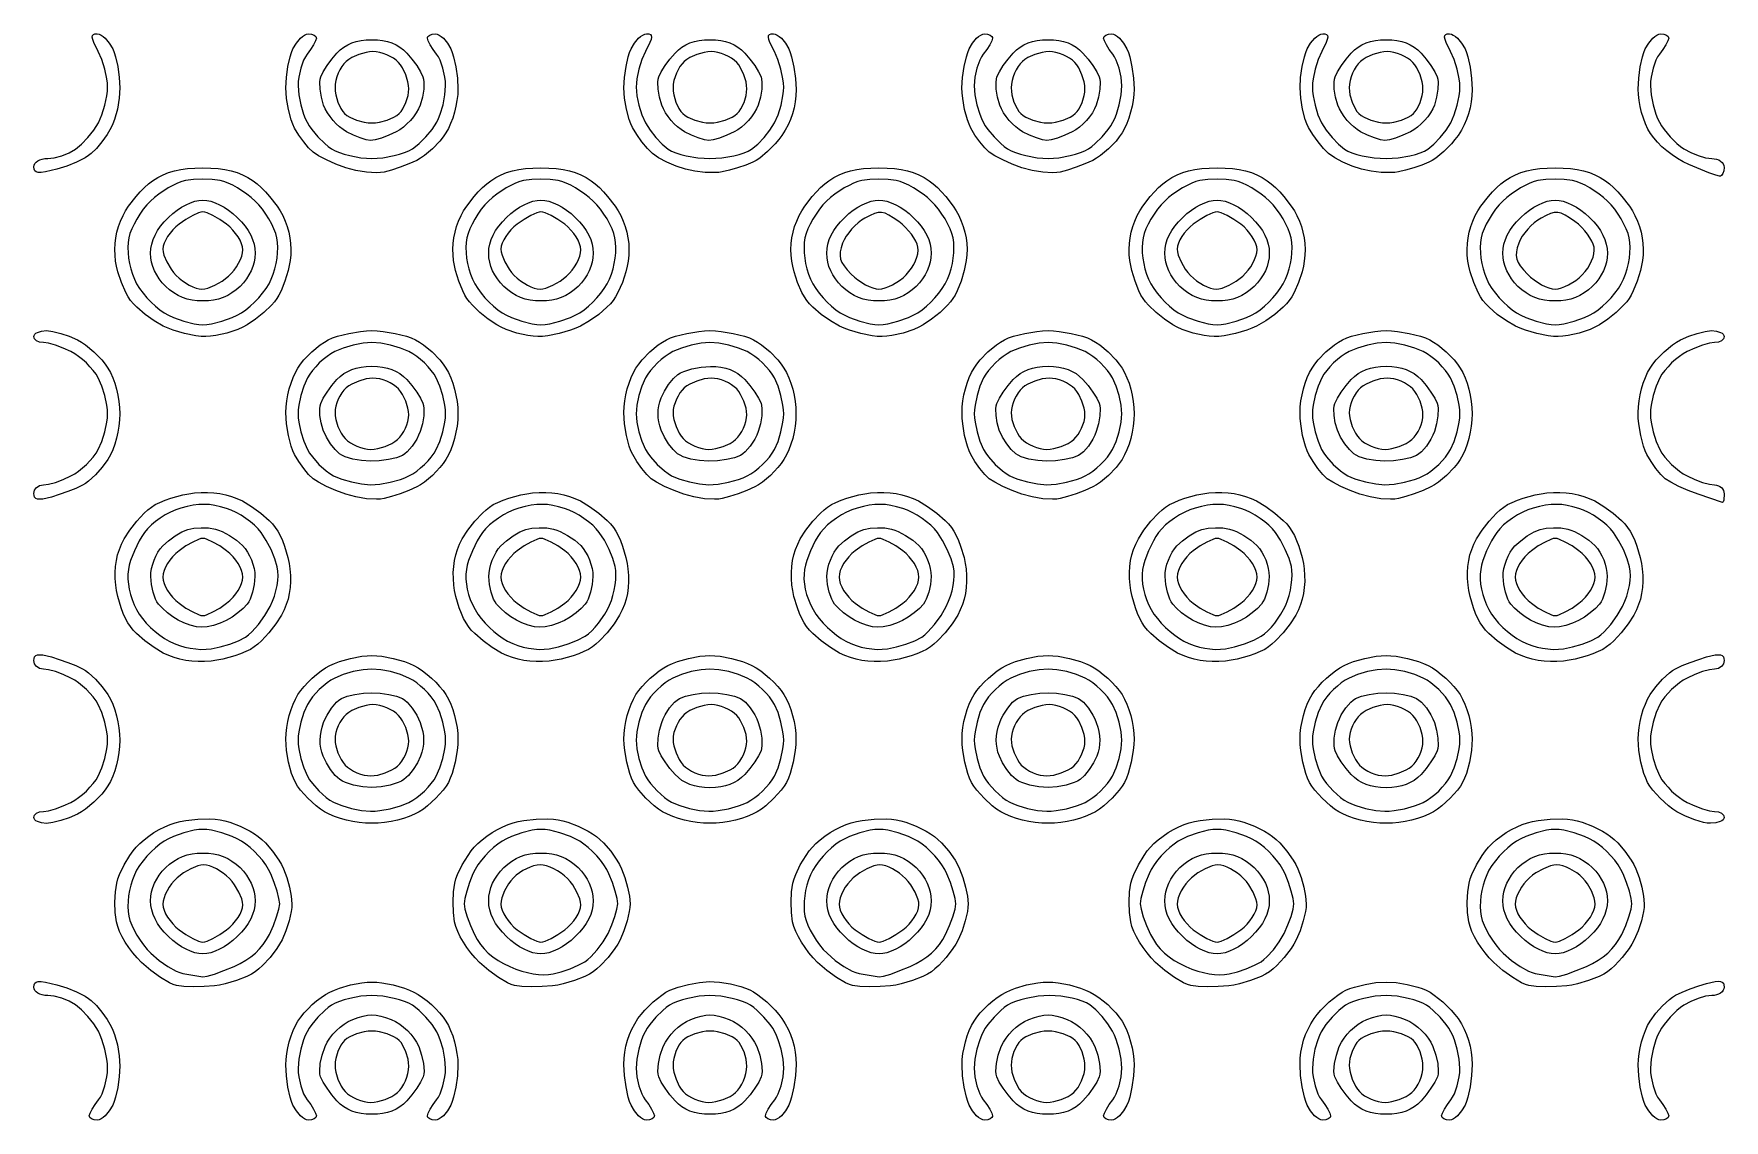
# Model space of a CAD drawing. Extents: x 94 to 886, y 19 to 528.
import ezdxf

# ---------------------------------------------------------------- set-up
doc = ezdxf.new("R2010")
doc.units = 0

msp = doc.modelspace()

# ---------------------------------------------------------------- linework, layer by layer
at = {"layer": 'Layer 1'}
for p, q in [((120.971325, 526.02565), (121.079449, 526.784583)), ((121.182828, 524.951887), (120.971325, 526.02565)), ((121.079449, 526.784583), (121.504728, 527.27247)), ((121.716432, 523.519512), (121.182828, 524.951887)), ((121.504728, 527.27247), (122.244689, 527.533095)), ((123.75983, 519.40379), (121.716432, 523.519512)), ((122.244689, 527.533095), (123.29686, 527.61024)), ((123.29686, 527.61024), (124.155523, 527.46564)), ((124.155523, 527.46564), (125.08855, 527.05121)), ((125.08855, 527.05121), (126.066082, 526.396012)), ((126.066082, 526.396012), (127.058265, 525.529101)), ((127.058265, 525.529101), (128.967155, 523.276381)), ((128.967155, 523.276381), (130.57637, 520.52552)), ((215.08625, 520.52591), (216.689622, 523.276777)), ((216.689622, 523.276777), (218.582611, 525.5295)), ((218.582611, 525.5295), (219.563834, 526.396411)), ((219.563834, 526.396411), (220.528807, 527.05161)), ((220.528807, 527.05161), (221.44798, 527.466039)), ((221.44798, 527.466039), (222.2918, 527.61064)), ((222.2918, 527.61064), (223.783579, 527.446025)), ((223.783579, 527.446025), (224.991464, 526.997819)), ((225.689583, 524.288423), (224.751482, 522.465089)), ((224.991464, 526.997819), (225.791766, 526.334481)), ((226.0608, 525.52447), (225.689583, 524.288423)), ((225.791766, 526.334481), (226.000422, 525.943531)), ((226.000422, 525.943531), (226.0608, 525.52447)), ((240.763472, 522.448981), (242.69912, 523.319626)), ((242.69912, 523.319626), (244.786377, 523.987813)), ((244.786377, 523.987813), (247.038726, 524.458701)), ((247.038726, 524.458701), (249.469653, 524.73745)), ((249.469653, 524.73745), (252.09264, 524.82922)), ((252.09264, 524.82922), (254.715639, 524.73745)), ((254.715639, 524.73745), (257.146579, 524.458701)), ((257.146579, 524.458701), (259.398943, 523.987813)), ((259.398943, 523.987813), (261.486214, 523.319626)), ((261.486214, 523.319626), (263.421875, 522.448981)), ((278.12395, 525.52447), (278.183162, 525.943531)), ((278.493448, 524.288423), (278.12395, 525.52447)), ((278.183162, 525.943531), (278.391269, 526.334481)), ((278.391269, 526.334481), (279.19176, 526.997819)), ((279.431727, 522.465089), (278.493448, 524.288423)), ((279.19176, 526.997819), (280.400596, 527.446025)), ((280.400596, 527.446025), (281.89295, 527.61064)), ((281.89295, 527.61064), (282.736739, 527.466039)), ((282.736739, 527.466039), (283.655896, 527.05161)), ((283.655896, 527.05161), (284.620867, 526.396411)), ((284.620867, 526.396411), (285.602096, 525.5295)), ((285.602096, 525.5295), (287.495108, 523.276777)), ((287.495108, 523.276777), (289.09849, 520.52591)), ((373.60744, 520.52625), (375.216649, 523.277117)), ((375.216649, 523.277117), (377.125536, 525.52984)), ((377.125536, 525.52984), (378.117718, 526.396751)), ((378.117718, 526.396751), (379.09525, 527.05195)), ((379.09525, 527.05195), (380.028277, 527.466379)), ((380.028277, 527.466379), (380.88694, 527.61098)), ((382.467616, 523.520252), (380.42397, 519.40453)), ((380.88694, 527.61098), (381.939255, 527.533835)), ((381.939255, 527.533835), (382.679319, 527.27321)), ((383.001281, 524.952627), (382.467616, 523.520252)), ((382.679319, 527.27321), (383.10466, 526.785323)), ((383.212805, 526.02639), (383.001281, 524.952627)), ((383.10466, 526.785323), (383.212805, 526.02639)), ((399.285245, 522.448981), (401.220905, 523.319626)), ((401.220905, 523.319626), (403.308168, 523.987813)), ((403.308168, 523.987813), (405.56052, 524.458701)), ((405.56052, 524.458701), (407.991446, 524.73745)), ((407.991446, 524.73745), (410.61443, 524.82922)), ((410.61443, 524.82922), (413.237421, 524.73745)), ((413.237421, 524.73745), (415.66834, 524.458701)), ((415.66834, 524.458701), (417.920675, 523.987813)), ((417.920675, 523.987813), (420.007916, 523.319626)), ((420.007916, 523.319626), (421.943553, 522.448981)), ((438.013752, 526.02639), (438.121882, 526.785323)), ((438.225261, 524.952627), (438.013752, 526.02639)), ((438.121882, 526.785323), (438.547176, 527.27321)), ((438.75888, 523.520252), (438.225261, 524.952627)), ((438.547176, 527.27321), (439.287163, 527.533835)), ((440.80234, 519.40453), (438.75888, 523.520252)), ((439.287163, 527.533835), (440.33937, 527.61098)), ((440.33937, 527.61098), (441.198033, 527.466379)), ((441.198033, 527.466379), (442.13106, 527.05195)), ((442.13106, 527.05195), (443.108592, 526.396751)), ((443.108592, 526.396751), (444.100774, 525.52984)), ((444.100774, 525.52984), (446.009661, 523.277117)), ((446.009661, 523.277117), (447.61887, 520.52625)), ((532.12936, 520.52591), (533.732678, 523.276777)), ((533.732678, 523.276777), (535.625657, 525.5295)), ((535.625657, 525.5295), (536.606879, 526.396411)), ((536.606879, 526.396411), (537.571846, 527.05161)), ((537.571846, 527.05161), (538.491002, 527.466039)), ((538.491002, 527.466039), (539.33479, 527.61064)), ((539.33479, 527.61064), (540.82662, 527.446025)), ((540.82662, 527.446025), (542.034499, 526.997819)), ((542.732576, 524.288423), (541.79449, 522.465089)), ((542.034499, 526.997819), (542.834773, 526.334481)), ((543.10379, 525.52447), (542.732576, 524.288423)), ((542.834773, 526.334481), (543.043417, 525.943531)), ((543.043417, 525.943531), (543.10379, 525.52447)), ((557.806962, 522.448981), (559.74261, 523.319626)), ((559.74261, 523.319626), (561.829867, 523.987813)), ((561.829867, 523.987813), (564.082216, 524.458701)), ((564.082216, 524.458701), (566.513143, 524.73745)), ((566.513143, 524.73745), (569.13613, 524.82922)), ((569.13613, 524.82922), (571.759132, 524.73745)), ((571.759132, 524.73745), (574.190072, 524.458701)), ((574.190072, 524.458701), (576.442432, 523.987813)), ((576.442432, 523.987813), (578.529695, 523.319626)), ((578.529695, 523.319626), (580.465344, 522.448981)), ((595.16697, 525.52447), (595.226323, 525.943531)), ((595.536472, 524.288423), (595.16697, 525.52447)), ((595.226323, 525.943531), (595.434492, 526.334481)), ((595.434492, 526.334481), (596.234945, 526.997819)), ((596.474783, 522.465089), (595.536472, 524.288423)), ((596.234945, 526.997819), (597.443661, 527.446025)), ((597.443661, 527.446025), (598.93597, 527.61064)), ((598.93597, 527.61064), (599.779773, 527.466039)), ((599.779773, 527.466039), (600.698931, 527.05161)), ((600.698931, 527.05161), (601.663893, 526.396411)), ((601.663893, 526.396411), (602.645107, 525.5295)), ((602.645107, 525.5295), (604.53809, 523.276777)), ((604.53809, 523.276777), (606.14147, 520.52591)), ((690.6505, 520.52625), (692.259719, 523.277117)), ((692.259719, 523.277117), (694.1686, 525.52984)), ((694.1686, 525.52984), (695.160777, 526.396751)), ((695.160777, 526.396751), (696.138306, 527.05195)), ((696.138306, 527.05195), (697.071332, 527.466379)), ((697.071332, 527.466379), (697.93, 527.61098)), ((699.510611, 523.520252), (697.467, 519.40453)), ((697.93, 527.61098), (698.982307, 527.533835)), ((698.982307, 527.533835), (699.722358, 527.27321)), ((700.044278, 524.952627), (699.510611, 523.520252)), ((699.722358, 527.27321), (700.147683, 526.785323)), ((700.255813, 526.02639), (700.044278, 524.952627)), ((700.147683, 526.785323), (700.255813, 526.02639)), ((716.328641, 522.448981), (718.264288, 523.319626)), ((718.264288, 523.319626), (720.351542, 523.987813)), ((720.351542, 523.987813), (722.603889, 524.458701)), ((722.603889, 524.458701), (725.034813, 524.73745)), ((725.034813, 524.73745), (727.6578, 524.82922)), ((727.6578, 524.82922), (730.28082, 524.73745)), ((730.28082, 524.73745), (732.711769, 524.458701)), ((732.711769, 524.458701), (734.964134, 523.987813)), ((734.964134, 523.987813), (737.0514, 523.319626)), ((737.0514, 523.319626), (738.987054, 522.448981)), ((755.05685, 526.02639), (755.164972, 526.785323)), ((755.268359, 524.952627), (755.05685, 526.02639)), ((755.164972, 526.785323), (755.590253, 527.27321)), ((755.801972, 523.520252), (755.268359, 524.952627)), ((755.590253, 527.27321), (756.33022, 527.533835)), ((757.8454, 519.40453), (755.801972, 523.520252)), ((756.33022, 527.533835), (757.3824, 527.61098)), ((757.3824, 527.61098), (758.241072, 527.466379)), ((758.241072, 527.466379), (759.174108, 527.05195)), ((759.174108, 527.05195), (760.151649, 526.396751)), ((760.151649, 526.396751), (761.143838, 525.52984)), ((761.143838, 525.52984), (763.052723, 523.277117)), ((763.052723, 523.277117), (764.6619, 520.52625)), ((849.1718, 520.52623), (850.775152, 523.277097)), ((850.775152, 523.277097), (852.668163, 525.52982)), ((852.668163, 525.52982), (853.649395, 526.396731)), ((853.649395, 526.396731), (854.614367, 527.05193)), ((854.614367, 527.05193), (855.533522, 527.466359)), ((855.533522, 527.466359), (856.3773, 527.61096)), ((856.3773, 527.61096), (857.869061, 527.446345)), ((857.869061, 527.446345), (859.076938, 526.998139)), ((859.775294, 524.288743), (858.837175, 522.465409)), ((859.076938, 526.998139), (859.877245, 526.334801)), ((860.1463, 525.52479), (859.775294, 524.288743)), ((859.877245, 526.334801), (860.08591, 525.943851)), ((860.08591, 525.943851), (860.1463, 525.52479)), ((125.467239, 515.537126), (123.75983, 519.40379)), ((126.865451, 511.07561), (125.467239, 515.537126)), ((130.57637, 520.52552), (131.248284, 518.875116)), ((131.248284, 518.875116), (131.875125, 516.896167)), ((131.875125, 516.896167), (132.938706, 512.25152)), ((212.723969, 512.251884), (213.787513, 516.896547)), ((213.787513, 516.896547), (214.414341, 518.875503)), ((214.414341, 518.875503), (215.08625, 520.52591)), ((220.094375, 515.205437), (218.748841, 511.481593)), ((220.887392, 516.76373), (220.094375, 515.205437)), ((221.73743, 518.03899), (220.887392, 516.76373)), ((223.387198, 520.300075), (221.73743, 518.03899)), ((224.751482, 522.465089), (223.387198, 520.300075)), ((231.094976, 512.743831), (233.326821, 515.762757)), ((233.326821, 515.762757), (235.73134, 518.5707)), ((235.73134, 518.5707), (237.293066, 520.079678)), ((237.293066, 520.079678), (238.965949, 521.370718)), ((238.965949, 521.370718), (240.763472, 522.448981)), ((241.277053, 515.587441), (240.07025, 514.66273)), ((242.689043, 516.45012), (241.277053, 515.587441)), ((245.923114, 517.913853), (242.689043, 516.45012)), ((249.361528, 518.902869), (245.923114, 517.913853)), ((251.028946, 519.172153), (249.361528, 518.902869)), ((252.59335, 519.26611), (251.028946, 519.172153)), ((254.147604, 519.162292), (252.59335, 519.26611)), ((255.78578, 518.864745), (254.147604, 519.162292)), ((257.458568, 518.394332), (255.78578, 518.864745)), ((259.116659, 517.771915), (257.458568, 518.394332)), ((260.710742, 517.018357), (259.116659, 517.771915)), ((262.191508, 516.15452), (260.710742, 517.018357)), ((263.509648, 515.201267), (262.191508, 516.15452)), ((263.421875, 522.448981), (265.219411, 521.370718)), ((264.61585, 514.17946), (263.509648, 515.201267)), ((265.219411, 521.370718), (266.892305, 520.079678)), ((266.892305, 520.079678), (268.45404, 518.5707)), ((268.45404, 518.5707), (270.858558, 515.76278)), ((270.858558, 515.76278), (273.090402, 512.743861)), ((280.796933, 520.300075), (279.431727, 522.465089)), ((282.44721, 518.03899), (280.796933, 520.300075)), ((283.29728, 516.76372), (282.44721, 518.03899)), ((284.090309, 515.205417), (283.29728, 516.76372)), ((285.435835, 511.481562), (284.090309, 515.205417)), ((289.09849, 520.52591), (289.77018, 518.864133)), ((289.77018, 518.864133), (290.396376, 516.852585)), ((290.396376, 516.852585), (291.457595, 512.088201)), ((371.24515, 512.252224), (372.308697, 516.896887)), ((372.308697, 516.896887), (372.935528, 518.875843)), ((372.935528, 518.875843), (373.60744, 520.52625)), ((378.716561, 515.537863), (377.318349, 511.076343)), ((380.42397, 519.40453), (378.716561, 515.537863)), ((389.616668, 512.743831), (391.848512, 515.762757)), ((391.848512, 515.762757), (394.25303, 518.5707)), ((394.25303, 518.5707), (395.814792, 520.079678)), ((395.814792, 520.079678), (397.487702, 521.370718)), ((397.487702, 521.370718), (399.285245, 522.448981)), ((399.798683, 515.587441), (398.59185, 514.66273)), ((401.210698, 516.45012), (399.798683, 515.587441)), ((404.44481, 517.913853), (401.210698, 516.45012)), ((407.883267, 518.902869), (404.44481, 517.913853)), ((409.550713, 519.172153), (407.883267, 518.902869)), ((411.11515, 519.26611), (409.550713, 519.172153)), ((412.669371, 519.162292), (411.11515, 519.26611)), ((414.307523, 518.864745), (412.669371, 519.162292)), ((415.980295, 518.394332), (414.307523, 518.864745)), ((417.638375, 517.771915), (415.980295, 518.394332)), ((419.232452, 517.018357), (417.638375, 517.771915)), ((420.713214, 516.15452), (419.232452, 517.018357)), ((422.031351, 515.201267), (420.713214, 516.15452)), ((421.943553, 522.448981), (423.741075, 521.370718)), ((423.13755, 514.17946), (422.031351, 515.201267)), ((423.741075, 521.370718), (425.413971, 520.079678)), ((425.413971, 520.079678), (426.97573, 518.5707)), ((426.97573, 518.5707), (429.380248, 515.76278)), ((429.380248, 515.76278), (431.612093, 512.743861)), ((442.509702, 515.537864), (440.80234, 519.40453)), ((443.90792, 511.076346), (442.509702, 515.537864)), ((447.61887, 520.52625), (448.290782, 518.858677)), ((448.290782, 518.858677), (448.917613, 516.830517)), ((448.917613, 516.830517), (449.98116, 512.005129)), ((529.767015, 512.251884), (530.8306, 516.896547)), ((530.8306, 516.896547), (531.457443, 518.875503)), ((531.457443, 518.875503), (532.12936, 520.52591)), ((537.137477, 515.205437), (535.791946, 511.481593)), ((537.930492, 516.76373), (537.137477, 515.205437)), ((538.78053, 518.03899), (537.930492, 516.76373)), ((540.430239, 520.300075), (538.78053, 518.03899)), ((541.79449, 522.465089), (540.430239, 520.300075)), ((548.138379, 512.743831), (550.370254, 515.762757)), ((550.370254, 515.762757), (552.77483, 518.5707)), ((552.77483, 518.5707), (554.336556, 520.079678)), ((554.336556, 520.079678), (556.009439, 521.370718)), ((556.009439, 521.370718), (557.806962, 522.448981)), ((558.320383, 515.587441), (557.11355, 514.66273)), ((559.732398, 516.45012), (558.320383, 515.587441)), ((562.96651, 517.913853), (559.732398, 516.45012)), ((566.404967, 518.902869), (562.96651, 517.913853)), ((568.072413, 519.172153), (566.404967, 518.902869)), ((569.63685, 519.26611), (568.072413, 519.172153)), ((571.191068, 519.162292), (569.63685, 519.26611)), ((572.829219, 518.864745), (571.191068, 519.162292)), ((574.501993, 518.394332), (572.829219, 518.864745)), ((576.16008, 517.771915), (574.501993, 518.394332)), ((577.754169, 517.018357), (576.16008, 517.771915)), ((579.234951, 516.15452), (577.754169, 517.018357)), ((580.553114, 515.201267), (579.234951, 516.15452)), ((580.465344, 522.448981), (582.262861, 521.370718)), ((581.65935, 514.17946), (580.553114, 515.201267)), ((582.262861, 521.370718), (583.935729, 520.079678)), ((583.935729, 520.079678), (585.49743, 518.5707)), ((585.49743, 518.5707), (587.901997, 515.76278)), ((587.901997, 515.76278), (590.133853, 512.743861)), ((597.840012, 520.300075), (596.474783, 522.465089)), ((599.49027, 518.03899), (597.840012, 520.300075)), ((600.340319, 516.76372), (599.49027, 518.03899)), ((601.133345, 515.205417), (600.340319, 516.76372)), ((602.478895, 511.481562), (601.133345, 515.205417)), ((606.14147, 520.52591), (606.813169, 518.864133)), ((606.813169, 518.864133), (607.439378, 516.852585)), ((607.439378, 516.852585), (608.500633, 512.088201)), ((688.288162, 512.252224), (689.351736, 516.896887)), ((689.351736, 516.896887), (689.978579, 518.875843)), ((689.978579, 518.875843), (690.6505, 520.52625)), ((695.759617, 515.537863), (694.361413, 511.076343)), ((697.467, 519.40453), (695.759617, 515.537863)), ((706.660038, 512.743831), (708.89192, 515.762757)), ((708.89192, 515.762757), (711.2965, 518.5707)), ((711.2965, 518.5707), (712.858232, 520.079678)), ((712.858232, 520.079678), (714.531117, 521.370718)), ((714.531117, 521.370718), (716.328641, 522.448981)), ((716.842233, 515.587441), (715.6354, 514.66273)), ((718.254241, 516.45012), (716.842233, 515.587441)), ((721.488325, 517.913853), (718.254241, 516.45012)), ((724.926747, 518.902869), (721.488325, 517.913853)), ((726.594176, 519.172153), (724.926747, 518.902869)), ((728.1586, 519.26611), (726.594176, 519.172153)), ((729.712805, 519.162292), (728.1586, 519.26611)), ((731.350947, 518.864745), (729.712805, 519.162292)), ((733.023715, 518.394332), (731.350947, 518.864745)), ((734.6818, 517.771915), (733.023715, 518.394332)), ((736.275891, 517.018357), (734.6818, 517.771915)), ((737.756678, 516.15452), (736.275891, 517.018357)), ((739.074851, 515.201267), (737.756678, 516.15452)), ((738.987054, 522.448981), (740.784581, 521.370718)), ((740.1811, 514.17946), (739.074851, 515.201267)), ((740.784581, 521.370718), (742.457468, 520.079678)), ((742.457468, 520.079678), (744.0192, 518.5707)), ((744.0192, 518.5707), (746.42375, 515.76278)), ((746.42375, 515.76278), (748.655575, 512.743861)), ((759.552783, 515.537864), (757.8454, 519.40453)), ((760.950988, 511.076346), (759.552783, 515.537864)), ((764.6619, 520.52625), (765.333821, 518.858677)), ((765.333821, 518.858677), (765.960664, 516.830517)), ((765.960664, 516.830517), (767.024238, 512.005129)), ((846.811113, 512.088514), (847.873317, 516.852899)), ((847.873317, 516.852899), (848.499933, 518.86445)), ((848.499933, 518.86445), (849.1718, 520.52623)), ((854.179925, 515.205757), (852.834375, 511.481913)), ((854.972951, 516.76405), (854.179925, 515.205757)), ((855.823, 518.03931), (854.972951, 516.76405)), ((857.472794, 520.300395), (855.823, 518.03931)), ((858.837175, 522.465409), (857.472794, 520.300395)), ((127.810186, 506.571359), (126.865451, 511.07561)), ((132.938706, 512.25152), (133.65735, 507.189348)), ((212.005363, 507.189709), (212.723969, 512.251884)), ((217.839689, 507.351147), (217.59215, 505.284602)), ((218.748841, 511.481593), (217.839689, 507.351147)), ((227.856305, 506.387646), (228.14507, 507.523)), ((228.14507, 507.523), (229.284745, 509.876415)), ((229.284745, 509.876415), (231.094976, 512.743831)), ((235.702738, 507.439159), (235.21528, 505.703281)), ((236.347704, 509.145345), (235.702738, 507.439159)), ((237.128558, 510.771316), (236.347704, 509.145345)), ((238.02368, 512.266552), (237.128558, 510.771316)), ((239.011451, 513.58053), (238.02368, 512.266552)), ((240.07025, 514.66273), (239.011451, 513.58053)), ((265.57406, 513.010033), (264.61585, 514.17946)), ((266.467977, 511.633741), (265.57406, 513.010033)), ((267.984685, 508.462656), (266.467977, 511.633741)), ((269.009476, 505.070398), (267.984685, 508.462656)), ((273.090402, 512.743861), (274.90063, 509.876437)), ((274.90063, 509.876437), (276.0403, 507.523)), ((276.0403, 507.523), (276.328894, 506.387263)), ((286.344958, 507.351122), (285.435835, 511.481562)), ((286.592485, 505.284586), (286.344958, 507.351122)), ((291.457595, 512.088201), (292.172772, 506.848822)), ((370.526543, 507.190049), (371.24515, 512.252224)), ((377.318349, 511.076343), (376.373614, 506.572091)), ((386.378002, 506.387646), (386.66677, 507.523)), ((386.66677, 507.523), (387.80644, 509.876415)), ((387.80644, 509.876415), (389.616668, 512.743831)), ((394.224413, 507.439159), (393.736973, 505.703281)), ((394.869359, 509.145345), (394.224413, 507.439159)), ((395.650193, 510.771316), (394.869359, 509.145345)), ((396.545298, 512.266552), (395.650193, 510.771316)), ((397.533056, 513.58053), (396.545298, 512.266552)), ((398.59185, 514.66273), (397.533056, 513.58053)), ((424.095767, 513.010033), (423.13755, 514.17946)), ((424.989698, 511.633741), (424.095767, 513.010033)), ((426.506444, 508.462656), (424.989698, 511.633741)), ((427.53127, 505.070398), (426.506444, 508.462656)), ((431.612093, 512.743861), (433.42232, 509.876437)), ((433.42232, 509.876437), (434.56199, 507.523)), ((434.56199, 507.523), (434.850584, 506.387263)), ((444.85268, 506.572095), (443.90792, 511.076346)), ((449.98116, 512.005129), (450.699767, 506.675476)), ((529.04837, 507.189709), (529.767015, 512.251884)), ((534.882797, 507.351147), (534.63526, 505.284602)), ((535.791946, 511.481593), (534.882797, 507.351147)), ((544.899723, 506.387646), (545.18846, 507.523)), ((545.18846, 507.523), (546.328137, 509.876415)), ((546.328137, 509.876415), (548.138379, 512.743831)), ((552.74612, 507.439159), (552.258681, 505.703281)), ((553.391064, 509.145345), (552.74612, 507.439159)), ((554.171896, 510.771316), (553.391064, 509.145345)), ((555.066999, 512.266552), (554.171896, 510.771316)), ((556.054756, 513.58053), (555.066999, 512.266552)), ((557.11355, 514.66273), (556.054756, 513.58053)), ((582.617531, 513.010033), (581.65935, 514.17946)), ((583.511435, 511.633741), (582.617531, 513.010033)), ((585.028148, 508.462656), (583.511435, 511.633741)), ((586.052962, 505.070398), (585.028148, 508.462656)), ((590.133853, 512.743861), (591.944099, 509.876437)), ((591.944099, 509.876437), (593.08384, 507.523)), ((593.08384, 507.523), (593.372436, 506.387263)), ((603.388058, 507.351122), (602.478895, 511.481562)), ((603.635599, 505.284586), (603.388058, 507.351122)), ((608.500633, 512.088201), (609.215856, 506.848822)), ((687.569533, 507.190049), (688.288162, 512.252224)), ((694.361413, 511.076343), (693.416677, 506.572091)), ((703.421368, 506.387646), (703.7101, 507.523)), ((703.7101, 507.523), (704.849786, 509.876415)), ((704.849786, 509.876415), (706.660038, 512.743831)), ((711.267929, 507.439159), (710.780491, 505.703281)), ((711.912875, 509.145345), (711.267929, 507.439159)), ((712.693711, 510.771316), (711.912875, 509.145345)), ((713.588822, 512.266552), (712.693711, 510.771316)), ((714.57659, 513.58053), (713.588822, 512.266552)), ((715.6354, 514.66273), (714.57659, 513.58053)), ((741.139321, 513.010033), (740.1811, 514.17946)), ((742.033244, 511.633741), (741.139321, 513.010033)), ((743.54995, 508.462656), (742.033244, 511.633741)), ((744.574731, 505.070398), (743.54995, 508.462656)), ((748.655575, 512.743861), (750.465788, 509.876437)), ((750.465788, 509.876437), (751.6055, 507.523)), ((751.6055, 507.523), (751.894096, 506.387263)), ((761.895723, 506.572095), (760.950988, 511.076346)), ((767.024238, 512.005129), (767.742867, 506.675476)), ((846.095727, 506.849137), (846.811113, 512.088514)), ((851.925213, 507.351467), (851.677671, 505.284922)), ((852.834375, 511.481913), (851.925213, 507.351467)), ((128.067411, 504.475745), (127.810186, 506.571359)), ((127.817329, 498.594934), (128.069258, 500.680682)), ((128.15716, 502.57649), (128.067411, 504.475745)), ((128.069258, 500.680682), (128.15716, 502.57649)), ((133.92129, 502.30742), (133.603428, 497.391364)), ((133.65735, 507.189348), (133.92129, 502.30742)), ((211.74144, 502.30781), (212.005363, 507.189709)), ((211.825799, 499.9139), (211.74144, 502.30781)), ((212.067575, 497.376253), (211.825799, 499.9139)), ((217.59215, 505.284602), (217.50578, 503.29779)), ((217.50578, 503.29779), (217.835295, 499.055613)), ((227.707898, 504.99354), (227.856305, 506.387646)), ((227.810539, 501.646914), (227.707898, 504.99354)), ((228.409753, 497.918806), (227.810539, 501.646914)), ((234.906951, 503.98823), (234.79937, 502.34453)), ((234.79937, 502.34453), (234.891812, 500.705589)), ((234.891812, 500.705589), (235.156755, 499.004138)), ((235.21528, 505.703281), (234.906951, 503.98823)), ((269.288496, 503.41764), (269.009476, 505.070398)), ((269.028466, 498.70842), (269.293408, 500.3193)), ((269.38585, 501.86116), (269.288496, 503.41764)), ((269.293408, 500.3193), (269.38585, 501.86116)), ((276.372755, 501.64143), (275.77138, 497.90738)), ((276.328894, 506.387263), (276.47688, 504.992065)), ((276.47688, 504.992065), (276.372755, 501.64143)), ((286.349336, 499.055641), (286.67885, 503.29779)), ((286.67885, 503.29779), (286.592485, 505.284586)), ((292.172772, 506.848822), (292.43253, 501.75051)), ((292.43253, 501.75051), (292.320505, 499.155664)), ((370.26262, 502.30815), (370.526543, 507.190049)), ((370.580467, 497.392108), (370.26262, 502.30815)), ((376.116389, 504.476479), (376.02664, 502.57723)), ((376.02664, 502.57723), (376.114542, 500.681418)), ((376.114542, 500.681418), (376.366471, 498.595672)), ((376.373614, 506.572091), (376.116389, 504.476479)), ((386.229594, 504.99354), (386.378002, 506.387646)), ((386.332244, 501.646914), (386.229594, 504.99354)), ((386.93149, 497.918806), (386.332244, 501.646914)), ((393.428656, 503.98823), (393.32108, 502.34453)), ((393.32108, 502.34453), (393.413518, 500.705589)), ((393.413518, 500.705589), (393.678449, 499.004138)), ((393.736973, 505.703281), (393.428656, 503.98823)), ((427.810302, 503.41764), (427.53127, 505.070398)), ((427.550274, 498.70842), (427.815217, 500.3193)), ((427.90766, 501.86116), (427.810302, 503.41764)), ((427.815217, 500.3193), (427.90766, 501.86116)), ((434.894445, 501.64143), (434.29307, 497.90738)), ((434.850584, 506.387263), (434.99857, 504.992065)), ((434.99857, 504.992065), (434.894445, 501.64143)), ((445.109916, 504.476482), (444.85268, 506.572095)), ((444.859822, 498.595674), (445.111764, 500.681422)), ((445.19967, 502.57723), (445.109916, 504.476482)), ((445.111764, 500.681422), (445.19967, 502.57723)), ((450.699767, 506.675476), (450.96369, 501.46695)), ((450.96369, 501.46695), (450.858058, 498.542264)), ((528.78443, 502.30781), (529.04837, 507.189709)), ((528.868794, 499.9139), (528.78443, 502.30781)), ((529.110582, 497.376253), (528.868794, 499.9139)), ((534.63526, 505.284602), (534.54889, 503.29779)), ((534.54889, 503.29779), (534.878405, 499.055613)), ((544.75133, 504.99354), (544.899723, 506.387646)), ((544.853976, 501.646914), (544.75133, 504.99354)), ((545.453199, 497.918806), (544.853976, 501.646914)), ((551.950366, 503.98823), (551.84279, 502.34453)), ((551.84279, 502.34453), (551.935232, 500.705589)), ((551.935232, 500.705589), (552.200173, 499.004138)), ((552.258681, 505.703281), (551.950366, 503.98823)), ((586.331992, 503.41764), (586.052962, 505.070398)), ((586.071966, 498.70842), (586.336908, 500.3193)), ((586.42935, 501.86116), (586.331992, 503.41764)), ((586.336908, 500.3193), (586.42935, 501.86116)), ((593.416286, 501.64143), (592.814896, 497.90738)), ((593.372436, 506.387263), (593.520421, 504.992065)), ((593.520421, 504.992065), (593.416286, 501.64143)), ((603.392458, 499.055641), (603.72197, 503.29779)), ((603.72197, 503.29779), (603.635599, 505.284586)), ((609.215856, 506.848822), (609.47567, 501.75051)), ((609.47567, 501.75051), (609.36249, 499.155664)), ((687.3056, 502.30815), (687.569533, 507.190049)), ((687.623452, 497.392108), (687.3056, 502.30815)), ((693.15945, 504.476479), (693.0697, 502.57723)), ((693.0697, 502.57723), (693.157604, 500.681418)), ((693.157604, 500.681418), (693.409541, 498.595672)), ((693.416677, 506.572091), (693.15945, 504.476479)), ((703.272992, 504.99354), (703.421368, 506.387646)), ((703.375688, 501.646914), (703.272992, 504.99354)), ((703.974939, 497.918806), (703.375688, 501.646914)), ((710.472175, 503.98823), (710.3646, 502.34453)), ((710.3646, 502.34453), (710.45704, 500.705589)), ((710.45704, 500.705589), (710.721977, 499.004138)), ((710.780491, 505.703281), (710.472175, 503.98823)), ((744.853748, 503.41764), (744.574731, 505.070398)), ((744.593709, 498.70842), (744.858656, 500.3193)), ((744.9511, 501.86116), (744.853748, 503.41764)), ((744.858656, 500.3193), (744.9511, 501.86116)), ((751.93795, 501.64143), (751.336569, 497.90738)), ((751.894096, 506.387263), (752.042081, 504.992065)), ((752.042081, 504.992065), (751.93795, 501.64143)), ((762.15295, 504.476482), (761.895723, 506.572095)), ((761.902875, 498.595674), (762.1548, 500.681422)), ((762.2427, 502.57723), (762.15295, 504.476482)), ((762.1548, 500.681422), (762.2427, 502.57723)), ((767.742867, 506.675476), (768.0068, 501.46695)), ((768.0068, 501.46695), (767.901171, 498.542264)), ((845.8377, 501.75083), (846.095727, 506.849137)), ((845.950814, 499.117445), (845.8377, 501.75083)), ((851.677671, 505.284922), (851.5913, 503.29811)), ((851.5913, 503.29811), (851.920814, 499.055933)), ((125.522614, 489.719073), (126.892044, 494.126925)), ((126.892044, 494.126925), (127.817329, 498.594934)), ((132.737967, 492.236184), (131.457101, 487.453872)), ((133.603428, 497.391364), (132.737967, 492.236184)), ((212.955574, 492.178949), (212.067575, 497.376253)), ((214.269825, 487.3343), (212.955574, 492.178949)), ((217.835295, 499.055613), (218.732486, 494.410855)), ((218.732486, 494.410855), (220.060322, 489.925764)), ((229.4623, 494.2449), (228.409753, 497.918806)), ((230.233789, 492.458171), (229.4623, 494.2449)), ((231.254183, 490.633675), (230.233789, 492.458171)), ((235.156755, 499.004138), (236.129834, 495.611994)), ((236.129834, 495.611994), (237.569996, 492.564667)), ((237.569996, 492.564667), (238.418792, 491.294239)), ((265.766498, 491.284307), (266.615266, 492.526464)), ((266.615266, 492.526464), (268.055396, 495.469953)), ((268.055396, 495.469953), (269.028466, 498.70842)), ((273.931706, 492.433775), (272.87666, 490.600322)), ((274.71621, 494.2262), (273.931706, 492.433775)), ((275.77138, 497.90738), (274.71621, 494.2262)), ((284.124317, 489.925781), (285.452149, 494.410885)), ((285.452149, 494.410885), (286.349336, 499.055641)), ((291.494322, 493.639423), (290.817839, 490.855644)), ((292.00149, 496.429032), (291.494322, 493.639423)), ((292.320505, 499.155664), (292.00149, 496.429032)), ((371.445901, 492.236929), (370.580467, 497.392108)), ((372.726762, 487.45461), (371.445901, 492.236929)), ((376.366471, 498.595672), (377.291756, 494.127673)), ((377.291756, 494.127673), (378.661186, 489.719827)), ((387.9841, 494.2449), (386.93149, 497.918806)), ((388.755557, 492.458171), (387.9841, 494.2449)), ((389.775927, 490.633675), (388.755557, 492.458171)), ((393.678449, 499.004138), (394.651493, 495.611994)), ((394.651493, 495.611994), (396.091617, 492.564667)), ((396.091617, 492.564667), (396.9404, 491.294239)), ((424.288235, 491.284307), (425.13703, 492.526464)), ((425.13703, 492.526464), (426.577193, 495.469953)), ((426.577193, 495.469953), (427.550274, 498.70842)), ((432.453396, 492.433775), (431.39835, 490.600322)), ((433.2379, 494.2262), (432.453396, 492.433775)), ((434.29307, 497.90738), (433.2379, 494.2262)), ((442.565031, 489.719813), (443.934499, 494.127665)), ((443.934499, 494.127665), (444.859822, 498.595674)), ((450.019749, 492.867625), (449.291567, 490.132266)), ((450.542662, 495.67339), (450.019749, 492.867625)), ((450.858058, 498.542264), (450.542662, 495.67339)), ((529.998609, 492.178949), (529.110582, 497.376253)), ((531.312866, 487.3343), (529.998609, 492.178949)), ((534.878405, 499.055613), (535.775595, 494.410855)), ((535.775595, 494.410855), (537.103428, 489.925764)), ((546.5058, 494.2449), (545.453199, 497.918806)), ((547.277257, 492.458171), (546.5058, 494.2449)), ((548.297627, 490.633675), (547.277257, 492.458171)), ((552.200173, 499.004138), (553.173239, 495.611994)), ((553.173239, 495.611994), (554.613365, 492.564667)), ((554.613365, 492.564667), (555.462132, 491.294239)), ((582.809934, 491.284307), (583.658728, 492.526464)), ((583.658728, 492.526464), (585.098888, 495.469953)), ((585.098888, 495.469953), (586.071966, 498.70842)), ((590.975205, 492.433775), (589.920147, 490.600322)), ((591.75971, 494.2262), (590.975205, 492.433775)), ((592.814896, 497.90738), (591.75971, 494.2262)), ((601.167432, 489.925781), (602.49527, 494.410885)), ((602.49527, 494.410885), (603.392458, 499.055641)), ((608.535662, 493.639423), (607.85942, 490.855644)), ((609.04292, 496.429032), (608.535662, 493.639423)), ((609.36249, 499.155664), (609.04292, 496.429032)), ((688.488888, 492.236929), (687.623452, 497.392108)), ((689.76973, 487.45461), (688.488888, 492.236929)), ((693.409541, 498.595672), (694.33485, 494.127673)), ((694.33485, 494.127673), (695.704309, 489.719827)), ((705.0275, 494.2449), (703.974939, 497.918806)), ((705.798999, 492.458171), (705.0275, 494.2449)), ((706.8194, 490.633675), (705.798999, 492.458171)), ((710.721977, 499.004138), (711.695038, 495.611994)), ((711.695038, 495.611994), (713.13518, 492.564667)), ((713.13518, 492.564667), (713.983968, 491.294239)), ((741.331704, 491.284307), (742.180478, 492.526464)), ((742.180478, 492.526464), (743.620625, 495.469953)), ((743.620625, 495.469953), (744.593709, 498.70842)), ((749.496903, 492.433775), (748.441861, 490.600322)), ((750.2814, 494.2262), (749.496903, 492.433775)), ((751.336569, 497.90738), (750.2814, 494.2262)), ((759.608175, 489.719813), (760.9776, 494.127665)), ((760.9776, 494.127665), (761.902875, 498.595674)), ((767.062881, 492.867625), (766.334713, 490.132266)), ((767.585783, 495.67339), (767.062881, 492.867625)), ((767.901171, 498.542264), (767.585783, 495.67339)), ((846.274033, 496.366844), (845.950814, 499.117445)), ((846.790144, 493.560757), (846.274033, 496.366844)), ((847.481937, 490.760916), (846.790144, 493.560757)), ((851.920814, 499.055933), (852.818013, 494.411175)), ((852.818013, 494.411175), (854.14588, 489.926084)), ((121.671325, 482.454601), (123.85035, 485.91799)), ((123.85035, 485.91799), (125.522614, 489.719073)), ((129.89302, 483.65642), (127.907666, 480.375687)), ((130.702201, 485.393789), (129.89302, 483.65642)), ((131.457101, 487.453872), (130.702201, 485.393789)), ((215.044418, 485.237473), (214.269825, 487.3343)), ((215.87472, 483.46071), (215.044418, 485.237473)), ((220.060322, 489.925764), (220.842909, 487.918797)), ((220.842909, 487.918797), (221.68177, 486.16259)), ((221.68177, 486.16259), (222.668666, 484.503495)), ((222.668666, 484.503495), (223.875454, 482.774783)), ((232.479651, 488.822616), (231.254183, 490.633675)), ((233.866361, 487.076198), (232.479651, 488.822616)), ((235.370483, 485.445623), (233.866361, 487.076198)), ((236.948184, 483.982096), (235.370483, 485.445623)), ((238.555633, 482.73682), (236.948184, 483.982096)), ((238.418792, 491.294239), (239.32863, 490.25873)), ((239.32863, 490.25873), (240.406504, 489.380711)), ((240.406504, 489.380711), (241.73698, 488.561592)), ((241.73698, 488.561592), (244.94632, 487.171767)), ((244.94632, 487.171767), (248.537815, 486.23269)), ((248.537815, 486.23269), (250.345985, 485.977003)), ((250.345985, 485.977003), (252.09263, 485.88779)), ((252.09263, 485.88779), (253.839304, 485.977003)), ((253.839304, 485.977003), (255.647487, 486.23269)), ((255.647487, 486.23269), (259.238986, 487.171767)), ((259.238986, 487.171767), (262.448332, 488.561592)), ((262.448332, 488.561592), (263.778824, 489.380711)), ((263.778824, 489.380711), (264.85673, 490.25873)), ((264.8567, 490.25866), (265.766498, 491.284307)), ((264.85673, 490.25873), (264.8567, 490.25866)), ((266.875019, 483.889407), (265.16024, 482.625693)), ((268.55025, 485.370386), (266.875019, 483.889407)), ((270.139732, 487.01697), (268.55025, 485.370386)), ((271.597269, 488.777502), (270.139732, 487.01697)), ((272.87666, 490.600322), (271.597269, 488.777502)), ((280.309238, 482.774778), (281.516004, 484.503491)), ((281.516004, 484.503491), (282.50287, 486.16259)), ((282.50287, 486.16259), (283.341731, 487.918805)), ((283.341731, 487.918805), (284.124317, 489.925781)), ((289.032281, 485.580813), (287.960882, 483.227379)), ((289.990879, 488.146504), (289.032281, 485.580813)), ((290.817839, 490.855644), (289.990879, 488.146504)), ((373.481678, 485.394523), (372.726762, 487.45461)), ((374.29089, 483.65715), (373.481678, 485.394523)), ((376.276227, 480.373329), (374.29089, 483.65715)), ((378.661186, 489.719827), (380.33345, 485.91873)), ((380.33345, 485.91873), (382.51247, 482.455346)), ((391.001378, 488.822616), (389.775927, 490.633675)), ((392.388078, 487.076198), (391.001378, 488.822616)), ((393.892192, 485.445623), (392.388078, 487.076198)), ((395.469889, 483.982096), (393.892192, 485.445623)), ((397.077336, 482.73682), (395.469889, 483.982096)), ((396.9404, 491.294239), (397.85023, 490.25873)), ((397.85023, 490.25873), (398.928104, 489.380711)), ((398.928104, 489.380711), (400.258583, 488.561592)), ((400.258583, 488.561592), (403.467936, 487.171767)), ((403.467936, 487.171767), (407.059462, 486.23269)), ((407.059462, 486.23269), (408.867655, 485.977003)), ((408.867655, 485.977003), (410.61433, 485.88779)), ((410.61433, 485.88779), (412.360975, 485.977003)), ((412.360975, 485.977003), (414.169143, 486.23269)), ((414.169143, 486.23269), (417.760636, 487.171767)), ((417.760636, 487.171767), (420.969976, 488.561592)), ((420.969976, 488.561592), (422.300453, 489.380711)), ((422.300453, 489.380711), (423.37833, 490.25873)), ((423.37833, 490.25873), (423.3784, 490.25866)), ((423.3784, 490.25866), (424.288235, 491.284307)), ((425.396709, 483.889407), (423.68193, 482.625693)), ((427.07194, 485.370386), (425.396709, 483.889407)), ((428.661422, 487.01697), (427.07194, 485.370386)), ((430.118959, 488.777502), (428.661422, 487.01697)), ((431.39835, 490.600322), (430.118959, 488.777502)), ((438.713736, 482.45534), (440.89275, 485.91873)), ((440.89275, 485.91873), (442.565031, 489.719813)), ((447.228392, 484.901959), (445.897894, 482.421606)), ((448.360366, 487.474612), (447.228392, 484.901959)), ((449.291567, 490.132266), (448.360366, 487.474612)), ((532.087442, 485.237473), (531.312866, 487.3343)), ((532.91771, 483.46071), (532.087442, 485.237473)), ((537.103428, 489.925764), (537.886012, 487.918797)), ((537.886012, 487.918797), (538.72487, 486.16259)), ((538.72487, 486.16259), (539.71173, 484.503495)), ((539.71173, 484.503495), (540.918492, 482.774783)), ((549.523078, 488.822616), (548.297627, 490.633675)), ((550.909778, 487.076198), (549.523078, 488.822616)), ((552.413892, 485.445623), (550.909778, 487.076198)), ((553.991589, 483.982096), (552.413892, 485.445623)), ((555.599036, 482.73682), (553.991589, 483.982096)), ((555.462132, 491.294239), (556.37193, 490.25873)), ((556.37193, 490.25873), (557.449836, 489.380711)), ((557.449836, 489.380711), (558.780329, 488.561592)), ((558.780329, 488.561592), (561.989678, 487.171767)), ((561.989678, 487.171767), (565.581177, 486.23269)), ((565.581177, 486.23269), (567.389359, 485.977003)), ((567.389359, 485.977003), (569.13603, 485.88779)), ((569.13603, 485.88779), (570.882675, 485.977003)), ((570.882675, 485.977003), (572.690843, 486.23269)), ((572.690843, 486.23269), (576.282336, 487.171767)), ((576.282336, 487.171767), (579.491676, 488.561592)), ((579.491676, 488.561592), (580.822153, 489.380711)), ((580.822153, 489.380711), (581.90003, 490.25873)), ((581.90003, 490.25873), (581.9001, 490.25866)), ((581.9001, 490.25866), (582.809934, 491.284307)), ((583.918432, 483.889407), (582.203641, 482.625693)), ((585.59368, 485.370386), (583.918432, 483.889407)), ((587.183183, 487.01697), (585.59368, 485.370386)), ((588.640739, 488.777502), (587.183183, 487.01697)), ((589.920147, 490.600322), (588.640739, 488.777502)), ((597.352272, 482.774778), (598.559065, 484.503491)), ((598.559065, 484.503491), (599.54597, 486.16259)), ((599.54597, 486.16259), (600.38484, 487.918805)), ((600.38484, 487.918805), (601.167432, 489.925781)), ((606.074795, 485.580813), (605.003818, 483.227379)), ((607.032897, 488.146504), (606.074795, 485.580813)), ((607.85942, 490.855644), (607.032897, 488.146504)), ((690.524622, 485.394523), (689.76973, 487.45461)), ((691.3338, 483.65715), (690.524622, 485.394523)), ((693.319159, 480.373329), (691.3338, 483.65715)), ((695.704309, 489.719827), (697.3766, 485.91873)), ((697.3766, 485.91873), (699.555628, 482.455346)), ((708.04487, 488.822616), (706.8194, 490.633675)), ((709.431575, 487.076198), (708.04487, 488.822616)), ((710.935684, 485.445623), (709.431575, 487.076198)), ((712.513363, 483.982096), (710.935684, 485.445623)), ((714.120779, 482.73682), (712.513363, 483.982096)), ((713.983968, 491.294239), (714.8938, 490.25873)), ((714.8938, 490.25873), (715.971679, 489.380711)), ((715.971679, 489.380711), (717.302161, 488.561592)), ((717.302161, 488.561592), (720.511512, 487.171767)), ((720.511512, 487.171767), (724.103008, 486.23269)), ((724.103008, 486.23269), (725.91117, 485.977003)), ((725.91117, 485.977003), (727.6578, 485.88779)), ((727.6578, 485.88779), (729.404488, 485.977003)), ((729.404488, 485.977003), (731.212678, 486.23269)), ((731.212678, 486.23269), (734.804175, 487.171767)), ((734.804175, 487.171767), (738.013509, 488.561592)), ((738.013509, 488.561592), (739.343996, 489.380711)), ((739.343996, 489.380711), (740.4219, 490.25873)), ((740.4219, 490.25866), (741.331704, 491.284307)), ((740.4219, 490.25873), (740.4219, 490.25866)), ((742.44022, 483.889407), (740.725436, 482.625693)), ((744.115454, 485.370386), (742.44022, 483.889407)), ((745.704938, 487.01697), (744.115454, 485.370386)), ((747.162473, 488.777502), (745.704938, 487.01697)), ((748.441861, 490.600322), (747.162473, 488.777502)), ((755.756844, 482.45534), (757.9359, 485.91873)), ((757.9359, 485.91873), (759.608175, 489.719813)), ((764.271561, 484.901959), (762.941071, 482.421606)), ((765.403524, 487.474612), (764.271561, 484.901959)), ((766.334713, 490.132266), (765.403524, 487.474612)), ((848.332201, 488.029052), (847.481937, 490.760916)), ((849.323723, 485.426896), (848.332201, 488.029052)), ((850.439294, 483.016178), (849.323723, 485.426896)), ((854.14588, 489.926084), (854.928497, 487.919117)), ((854.928497, 487.919117), (855.7674, 486.16291)), ((855.7674, 486.16291), (856.754243, 484.503811)), ((856.754243, 484.503811), (857.960997, 482.775098)), ((113.12125, 473.53929), (115.954705, 475.859065)), ((115.954705, 475.859065), (118.922086, 478.966231)), ((118.922086, 478.966231), (121.671325, 482.454601)), ((125.479759, 477.000313), (122.916677, 473.927417)), ((127.907666, 480.375687), (125.479759, 477.000313)), ((217.83353, 480.182151), (215.87472, 483.46071)), ((220.111565, 476.957513), (217.83353, 480.182151)), ((222.425997, 474.157798), (220.111565, 476.957513)), ((223.875454, 482.774783), (226.761234, 479.311605)), ((226.761234, 479.311605), (229.964156, 476.179244)), ((229.964156, 476.179244), (231.567374, 474.864055)), ((240.149, 481.761), (238.555633, 482.73682)), ((240.14891, 481.76094), (240.149, 481.761)), ((243.40331, 480.201185), (240.14891, 481.76094)), ((246.63114, 478.907349), (243.40331, 480.201185)), ((249.45943, 478.013673), (246.63114, 478.907349)), ((251.51521, 477.6544), (249.45943, 478.013673)), ((253.615968, 477.933752), (251.51521, 477.6544)), ((256.56683, 478.776599), (253.615968, 477.933752)), ((259.976107, 480.052471), (256.56683, 478.776599)), ((263.45211, 481.6309), (259.976107, 480.052471)), ((265.16024, 482.625693), (263.45211, 481.6309)), ((272.617363, 474.864051), (274.220576, 476.179239)), ((274.220576, 476.179239), (277.423486, 479.311598)), ((277.423486, 479.311598), (280.309238, 482.774778)), ((283.975524, 477.388363), (280.456332, 473.715349)), ((285.500975, 479.286278), (283.975524, 477.388363)), ((286.79552, 481.15501), (285.500975, 479.286278)), ((287.960882, 483.227379), (286.79552, 481.15501)), ((378.704096, 476.989479), (376.276227, 480.373329)), ((381.26714, 473.904015), (378.704096, 476.989479)), ((382.51247, 482.455346), (385.261675, 478.966975)), ((385.261675, 478.966975), (388.229018, 475.859807)), ((388.229018, 475.859807), (391.06245, 473.54003)), ((398.6707, 481.761), (397.077336, 482.73682)), ((398.6706, 481.76094), (398.6707, 481.761)), ((401.925047, 480.201185), (398.6706, 481.76094)), ((405.152871, 478.907349), (401.925047, 480.201185)), ((407.981135, 478.013673), (405.152871, 478.907349)), ((410.0369, 477.6544), (407.981135, 478.013673)), ((412.13772, 477.933752), (410.0369, 477.6544)), ((415.088602, 478.776599), (412.13772, 477.933752)), ((418.497859, 480.052471), (415.088602, 478.776599)), ((421.9738, 481.6309), (418.497859, 480.052471)), ((423.68193, 482.625693), (421.9738, 481.6309)), ((430.16375, 473.54003), (432.997188, 475.859801)), ((432.997188, 475.859801), (435.964532, 478.966968)), ((435.964532, 478.966968), (438.713736, 482.45534)), ((441.251299, 476.123543), (437.630124, 472.444291)), ((442.901955, 478.078257), (441.251299, 476.123543)), ((444.37112, 480.04085), (442.901955, 478.078257)), ((445.897894, 482.421606), (444.37112, 480.04085)), ((534.876582, 480.182151), (532.91771, 483.46071)), ((537.154639, 476.957513), (534.876582, 480.182151)), ((539.469053, 474.157798), (537.154639, 476.957513)), ((540.918492, 482.774783), (543.804242, 479.311605)), ((543.804242, 479.311605), (547.007157, 476.179244)), ((547.007157, 476.179244), (548.610374, 474.864055)), ((557.1924, 481.761), (555.599036, 482.73682)), ((557.19231, 481.76094), (557.1924, 481.761)), ((560.446758, 480.201185), (557.19231, 481.76094)), ((563.674585, 478.907349), (560.446758, 480.201185)), ((566.502849, 478.013673), (563.674585, 478.907349)), ((568.55861, 477.6544), (566.502849, 478.013673)), ((570.65943, 477.933752), (568.55861, 477.6544)), ((573.610313, 478.776599), (570.65943, 477.933752)), ((577.019569, 480.052471), (573.610313, 478.776599)), ((580.49551, 481.6309), (577.019569, 480.052471)), ((582.203641, 482.625693), (580.49551, 481.6309)), ((589.660362, 474.864051), (591.263575, 476.179239)), ((591.263575, 476.179239), (594.466491, 479.311598)), ((594.466491, 479.311598), (597.352272, 482.774778)), ((601.018636, 477.388363), (597.499395, 473.715349)), ((602.544109, 479.286278), (601.018636, 477.388363)), ((603.83867, 481.15501), (602.544109, 479.286278)), ((605.003818, 483.227379), (603.83867, 481.15501)), ((695.747075, 476.989479), (693.319159, 480.373329)), ((698.310178, 473.904015), (695.747075, 476.989479)), ((699.555628, 482.455346), (702.304825, 478.966975)), ((702.304825, 478.966975), (705.272159, 475.859807)), ((705.272159, 475.859807), (708.1056, 473.54003)), ((715.7141, 481.761), (714.120779, 482.73682)), ((715.7141, 481.76094), (715.7141, 481.761)), ((718.968531, 480.201185), (715.7141, 481.76094)), ((722.196375, 478.907349), (718.968531, 480.201185)), ((725.024656, 478.013673), (722.196375, 478.907349)), ((727.0804, 477.6544), (725.024656, 478.013673)), ((729.181172, 477.933752), (727.0804, 477.6544)), ((732.13205, 478.776599), (729.181172, 477.933752)), ((735.541328, 480.052471), (732.13205, 478.776599)), ((739.0173, 481.6309), (735.541328, 480.052471)), ((740.725436, 482.625693), (739.0173, 481.6309)), ((747.2069, 473.54003), (750.040256, 475.859801)), ((750.040256, 475.859801), (753.0076, 478.966968)), ((753.0076, 478.966968), (755.756844, 482.45534)), ((758.294413, 476.123543), (754.673225, 472.444291)), ((759.945095, 478.078257), (758.294413, 476.123543)), ((761.4143, 480.04085), (759.945095, 478.078257)), ((762.941071, 482.421606), (761.4143, 480.04085)), ((851.6617, 480.85863), (850.439294, 483.016178)), ((853.11022, 478.834874), (851.6617, 480.85863)), ((854.900875, 476.778676), (853.11022, 478.834874)), ((856.977149, 474.735687), (854.900875, 476.778676)), ((857.960997, 482.775098), (860.84675, 479.311918)), ((860.84675, 479.311918), (864.049678, 476.179559)), ((864.049678, 476.179559), (865.652901, 474.864371)), ((94.659488, 467.48976), (95.447411, 468.069327)), ((95.447411, 468.069327), (96.411011, 468.543236)), ((96.411011, 468.543236), (97.528195, 468.898195)), ((97.528195, 468.898195), (98.776872, 469.120916)), ((98.776872, 469.120916), (100.13495, 469.19811)), ((100.13495, 469.19811), (101.584627, 469.286713)), ((101.584627, 469.286713), (103.190438, 469.540652)), ((103.190438, 469.540652), (106.657399, 470.47332)), ((106.657399, 470.47332), (110.10971, 471.853678)), ((110.10971, 471.853678), (113.12125, 473.53929)), ((117.599953, 469.550353), (113.580264, 467.483756)), ((119.23272, 470.575304), (117.599953, 469.550353)), ((120.5258, 471.55412), (119.23272, 470.575304)), ((122.916677, 473.927417), (120.5258, 471.55412)), ((224.494, 472.15401), (222.425997, 474.157798)), ((227.090871, 470.469726), (224.494, 472.15401)), ((230.845249, 468.539804), (227.090871, 470.469726)), ((235.254427, 466.602409), (230.845249, 468.539804)), ((231.567374, 474.864055), (233.10927, 473.78389)), ((233.10927, 473.78389), (234.805376, 472.86276)), ((234.805376, 472.86276), (236.850569, 472.003436)), ((236.850569, 472.003436), (239.166986, 471.224722)), ((239.166986, 471.224722), (241.676766, 470.545425)), ((241.676766, 470.545425), (246.964965, 469.560297)), ((246.964965, 469.560297), (249.587661, 469.292076)), ((249.587661, 469.292076), (252.09227, 469.19849)), ((252.09227, 469.19849), (254.596939, 469.292076)), ((254.596939, 469.292076), (257.21968, 469.560297)), ((257.21968, 469.560297), (262.507937, 470.545425)), ((262.507937, 470.545425), (265.017733, 471.224722)), ((265.017733, 471.224722), (267.334161, 472.003436)), ((267.334161, 472.003436), (269.37936, 472.86276)), ((269.37936, 472.86276), (271.07547, 473.78389)), ((273.11582, 468.33311), (269.420215, 466.686569)), ((271.07547, 473.78389), (272.617363, 474.864051)), ((274.848444, 469.30172), (273.11582, 468.33311)), ((276.68681, 470.55669), (274.848444, 469.30172)), ((280.456332, 473.715349), (276.68681, 470.55669)), ((383.658, 471.51535), (381.26714, 473.904015)), ((386.526997, 469.506944), (383.658, 471.51535)), ((390.391917, 467.456806), (386.526997, 469.506944)), ((391.06245, 473.54003), (392.621617, 472.66691)), ((392.621617, 472.66691), (394.592745, 471.85286)), ((394.592745, 471.85286), (396.896236, 471.115555)), ((396.896236, 471.115555), (399.45249, 470.472671)), ((399.45249, 470.472671), (405.00489, 469.540865)), ((405.00489, 469.540865), (407.841837, 469.287292)), ((407.841837, 469.287292), (410.61315, 469.19884)), ((410.61315, 469.19884), (413.384431, 469.287292)), ((413.384431, 469.287292), (416.221358, 469.540865)), ((416.221358, 469.540865), (421.773737, 470.472671)), ((421.773737, 470.472671), (424.329987, 471.115555)), ((424.329987, 471.115555), (426.633473, 471.85286)), ((426.633473, 471.85286), (428.604595, 472.66691)), ((428.604595, 472.66691), (430.16375, 473.54003)), ((432.241007, 468.275367), (430.68062, 467.45225)), ((433.956822, 469.416169), (432.241007, 468.275367)), ((437.630124, 472.444291), (433.956822, 469.416169)), ((541.537, 472.15401), (539.469053, 474.157798)), ((544.133887, 470.469726), (541.537, 472.15401)), ((547.88829, 468.539804), (544.133887, 470.469726)), ((552.297473, 466.602409), (547.88829, 468.539804)), ((548.610374, 474.864055), (550.15227, 473.78389)), ((550.15227, 473.78389), (551.848412, 472.86276)), ((551.848412, 472.86276), (553.893632, 472.003436)), ((553.893632, 472.003436), (556.210072, 471.224722)), ((556.210072, 471.224722), (558.71987, 470.545425)), ((558.71987, 470.545425), (564.008108, 469.560297)), ((564.008108, 469.560297), (566.630828, 469.292076)), ((566.630828, 469.292076), (569.13547, 469.19849)), ((569.13547, 469.19849), (571.640106, 469.292076)), ((571.640106, 469.292076), (574.262821, 469.560297)), ((574.262821, 469.560297), (579.551038, 470.545425)), ((579.551038, 470.545425), (582.060814, 471.224722)), ((582.060814, 471.224722), (584.37722, 472.003436)), ((584.37722, 472.003436), (586.422393, 472.86276)), ((586.422393, 472.86276), (588.11847, 473.78389)), ((590.15887, 468.33311), (586.463265, 466.686569)), ((588.11847, 473.78389), (589.660362, 474.864051)), ((591.891477, 469.30172), (590.15887, 468.33311)), ((593.729842, 470.55669), (591.891477, 469.30172)), ((597.499395, 473.715349), (593.729842, 470.55669)), ((700.7011, 471.51535), (698.310178, 473.904015)), ((703.570084, 469.506944), (700.7011, 471.51535)), ((707.434975, 467.456806), (703.570084, 469.506944)), ((708.1056, 473.54003), (709.664779, 472.66691)), ((709.664779, 472.66691), (711.635905, 471.85286)), ((711.635905, 471.85286), (713.939381, 471.115555)), ((713.939381, 471.115555), (716.495613, 470.472671)), ((716.495613, 470.472671), (722.047964, 469.540865)), ((722.047964, 469.540865), (724.884894, 469.287292)), ((724.884894, 469.287292), (727.6562, 469.19884)), ((727.6562, 469.19884), (730.427514, 469.287292)), ((730.427514, 469.287292), (733.264466, 469.540865)), ((733.264466, 469.540865), (738.816875, 470.472671)), ((738.816875, 470.472671), (741.373132, 471.115555)), ((741.373132, 471.115555), (743.676622, 471.85286)), ((743.676622, 471.85286), (745.647745, 472.66691)), ((745.647745, 472.66691), (747.2069, 473.54003)), ((749.284159, 468.275367), (747.7238, 467.45225)), ((750.99995, 469.416169), (749.284159, 468.275367)), ((754.673225, 472.444291), (750.99995, 469.416169)), ((859.282525, 472.751556), (856.977149, 474.735687)), ((861.760485, 470.871935), (859.282525, 472.751556)), ((864.354513, 469.142474), (861.760485, 470.871935)), ((867.00809, 467.608822), (864.354513, 469.142474)), ((865.652901, 474.864371), (867.1948, 473.78421)), ((867.1948, 473.78421), (870.4732, 472.003756)), ((870.4732, 472.003756), (874.03915, 470.545745)), ((874.03915, 470.545745), (877.462225, 469.560617)), ((877.462225, 469.560617), (878.985677, 469.292396)), ((878.985677, 469.292396), (880.312, 469.19881)), ((880.312, 469.19881), (881.509382, 469.11559)), ((881.509382, 469.11559), (882.617597, 468.876233)), ((882.617597, 468.876233), (883.614919, 468.496188)), ((883.614919, 468.496188), (884.479625, 467.990908)), ((884.479625, 467.990908), (885.18999, 467.375843)), ((93.5703, 465.24997), (93.5707, 465.25)), ((93.674099, 464.185434), (93.5703, 465.24997)), ((93.5707, 465.25), (93.69904, 466.066807)), ((94.022684, 463.396758), (93.674099, 464.185434)), ((93.69904, 466.066807), (94.069334, 466.817824)), ((94.671839, 462.878192), (94.022684, 463.396758)), ((94.069334, 466.817824), (94.659488, 467.48976)), ((95.677349, 462.623984), (94.671839, 462.878192)), ((97.094996, 462.628383), (95.677349, 462.623984)), ((98.980564, 462.885638), (97.094996, 462.628383)), ((104.3786, 464.13571), (98.980564, 462.885638)), ((108.996543, 465.597739), (104.3786, 464.13571)), ((113.580264, 467.483756), (108.996543, 465.597739)), ((149.27966, 458.7227), (151.684258, 460.23743)), ((151.684258, 460.23743), (154.163578, 461.51682)), ((154.163578, 461.51682), (156.757313, 462.571157)), ((156.757313, 462.571157), (159.505151, 463.410729)), ((159.505151, 463.410729), (162.446785, 464.045822)), ((162.446785, 464.045822), (165.621904, 464.486723)), ((165.621904, 464.486723), (169.070198, 464.74372)), ((169.070198, 464.74372), (172.83136, 464.8271)), ((172.83136, 464.8271), (176.592551, 464.74372)), ((176.592551, 464.74372), (180.04086, 464.486723)), ((180.04086, 464.486723), (183.215982, 464.045822)), ((183.215982, 464.045822), (186.15761, 463.410729)), ((186.15761, 463.410729), (188.905438, 462.571157)), ((188.905438, 462.571157), (191.49916, 461.51682)), ((191.49916, 461.51682), (193.978469, 460.23743)), ((193.978469, 460.23743), (196.38306, 458.7227)), ((239.8157, 464.89571), (235.254427, 466.602409)), ((239.81572, 464.89582), (239.8157, 464.89571)), ((244.59155, 463.596756), (239.81572, 464.89582)), ((249.584991, 462.7738), (244.59155, 463.596756)), ((254.204072, 462.493754), (249.584991, 462.7738)), ((256.188236, 462.578198), (254.204072, 462.493754)), ((257.85682, 462.82342), (256.188236, 462.578198)), ((261.290035, 463.75094), (257.85682, 462.82342)), ((265.311394, 465.098918), (261.290035, 463.75094)), ((269.420215, 466.686569), (265.311394, 465.098918)), ((307.80079, 458.72266), (310.205345, 460.23739)), ((310.205345, 460.23739), (312.684628, 461.51678)), ((312.684628, 461.51678), (315.278332, 462.571117)), ((315.278332, 462.571117), (318.026149, 463.410689)), ((318.026149, 463.410689), (320.967771, 464.045782)), ((320.967771, 464.045782), (324.14289, 464.486683)), ((324.14289, 464.486683), (327.591199, 464.74368)), ((327.591199, 464.74368), (331.35239, 464.82706)), ((331.35239, 464.82706), (335.113613, 464.74368)), ((335.113613, 464.74368), (338.561946, 464.486683)), ((338.561946, 464.486683), (341.737082, 464.045782)), ((341.737082, 464.045782), (344.678715, 463.410689)), ((344.678715, 463.410689), (347.426538, 462.571117)), ((347.426538, 462.571117), (350.020246, 461.51678)), ((350.020246, 461.51678), (352.499532, 460.23739)), ((352.499532, 460.23739), (354.90409, 458.72266)), ((394.746554, 465.605203), (390.391917, 467.456806)), ((399.0847, 464.1924), (394.746554, 465.605203)), ((403.569331, 463.256059), (399.08382, 464.19242)), ((399.08382, 464.19242), (399.0847, 464.1924)), ((408.324991, 462.700937), (403.569331, 463.256059)), ((412.783391, 462.569495), (408.324991, 462.700937)), ((414.723802, 462.675915), (412.783391, 462.569495)), ((416.37712, 462.90417), (414.723802, 462.675915)), ((419.734994, 463.69946), (416.37712, 462.90417)), ((423.551085, 464.822061), (419.734994, 463.69946)), ((427.356068, 466.122737), (423.551085, 464.822061)), ((430.68062, 467.45225), (427.356068, 466.122737)), ((466.32198, 458.72278), (468.726535, 460.23751)), ((468.726535, 460.23751), (471.20582, 461.5169)), ((471.20582, 461.5169), (473.799527, 462.571237)), ((473.799527, 462.571237), (476.547351, 463.410809)), ((476.547351, 463.410809), (479.488985, 464.045902)), ((479.488985, 464.045902), (482.664122, 464.486803)), ((482.664122, 464.486803), (486.112456, 464.7438)), ((486.112456, 464.7438), (489.87368, 464.82718)), ((489.87368, 464.82718), (493.634871, 464.7438)), ((493.634871, 464.7438), (497.08318, 464.486803)), ((497.08318, 464.486803), (500.258302, 464.045902)), ((500.258302, 464.045902), (503.19993, 463.410809)), ((503.19993, 463.410809), (505.947758, 462.571237)), ((505.947758, 462.571237), (508.54148, 461.5169)), ((508.54148, 461.5169), (511.020789, 460.23751)), ((511.020789, 460.23751), (513.42538, 458.72278)), ((556.8587, 464.89571), (552.297473, 466.602409)), ((561.634541, 463.596756), (556.85867, 464.89582)), ((556.85867, 464.89582), (556.8587, 464.89571)), ((566.627984, 462.7738), (561.634541, 463.596756)), ((571.24707, 462.493754), (566.627984, 462.7738)), ((573.231251, 462.578198), (571.24707, 462.493754)), ((574.89987, 462.82342), (573.231251, 462.578198)), ((578.333085, 463.75094), (574.89987, 462.82342)), ((582.354444, 465.098918), (578.333085, 463.75094)), ((586.463265, 466.686569), (582.354444, 465.098918)), ((624.8434, 458.72275), (627.247991, 460.23748)), ((627.247991, 460.23748), (629.7273, 461.51687)), ((629.7273, 461.51687), (632.321022, 462.571207)), ((632.321022, 462.571207), (635.06885, 463.410779)), ((635.06885, 463.410779), (638.010478, 464.045872)), ((638.010478, 464.045872), (641.1856, 464.486773)), ((641.1856, 464.486773), (644.633909, 464.74377)), ((644.633909, 464.74377), (648.3951, 464.82715)), ((648.3951, 464.82715), (652.156291, 464.74377)), ((652.156291, 464.74377), (655.6046, 464.486773)), ((655.6046, 464.486773), (658.779722, 464.045872)), ((658.779722, 464.045872), (661.72135, 463.410779)), ((661.72135, 463.410779), (664.469178, 462.571207)), ((664.469178, 462.571207), (667.0629, 461.51687)), ((667.0629, 461.51687), (669.542209, 460.23748)), ((669.542209, 460.23748), (671.9468, 458.72275)), ((711.789578, 465.605203), (707.434975, 467.456806)), ((716.1277, 464.1924), (711.789578, 465.605203)), ((720.612513, 463.256059), (716.1271, 464.19242)), ((716.1271, 464.19242), (716.1277, 464.1924)), ((725.36815, 462.700937), (720.612513, 463.256059)), ((729.826563, 462.569495), (725.36815, 462.700937)), ((731.766981, 462.675915), (729.826563, 462.569495)), ((733.4203, 462.90417), (731.766981, 462.675915)), ((736.778127, 463.69946), (733.4203, 462.90417)), ((740.594213, 464.822061), (736.778127, 463.69946)), ((744.399217, 466.122737), (740.594213, 464.822061)), ((747.7238, 467.45225), (744.399217, 466.122737)), ((783.3645, 458.72287), (785.769095, 460.2376)), ((785.769095, 460.2376), (788.248416, 461.51699)), ((788.248416, 461.51699), (790.842154, 462.571327)), ((790.842154, 462.571327), (793.59, 463.410899)), ((793.59, 463.410899), (796.531646, 464.045992)), ((796.531646, 464.045992), (799.706784, 464.486893)), ((799.706784, 464.486893), (803.155105, 464.74389)), ((803.155105, 464.74389), (806.9163, 464.82727)), ((806.9163, 464.82727), (810.677495, 464.74389)), ((810.677495, 464.74389), (814.125814, 464.486893)), ((814.125814, 464.486893), (817.300948, 464.045992)), ((817.300948, 464.045992), (820.242588, 463.410899)), ((820.242588, 463.410899), (822.990422, 462.571327)), ((822.990422, 462.571327), (825.584142, 461.51699)), ((825.584142, 461.51699), (828.063438, 460.2376)), ((828.063438, 460.2376), (830.468, 458.72287)), ((869.6647, 466.31663), (867.00809, 467.608822)), ((869.6647, 466.3166), (869.6647, 466.31663)), ((878.908763, 462.526358), (869.6647, 466.3166)), ((882.215017, 461.359515), (878.908763, 462.526358)), ((884.0162, 460.9153), (882.215017, 461.359515)), ((884.450397, 460.988172), (884.0162, 460.9153)), ((884.855475, 461.220778), (884.450397, 460.988172)), ((885.5428, 462.097734), (884.855475, 461.220778)), ((885.18999, 467.375843), (885.724291, 466.666446)), ((886.007225, 463.411263), (885.5428, 462.097734)), ((885.724291, 466.666446), (886.060802, 465.878168)), ((886.1778, 465.02646), (886.007225, 463.411263)), ((886.060802, 465.878168), (886.1778, 465.02646)), ((141.536097, 451.421918), (143.464407, 453.571573)), ((143.464407, 453.571573), (145.435744, 455.549441)), ((145.435744, 455.549441), (147.393149, 457.288743)), ((147.393149, 457.288743), (149.27966, 458.7227)), ((152.155531, 452.492901), (150.114334, 450.890073)), ((156.555065, 455.390631), (152.155531, 452.492901)), ((158.778359, 456.606652), (156.555065, 455.390631)), ((160.927307, 457.614855), (158.778359, 456.606652)), ((162.934388, 458.375802), (160.927307, 457.614855)), ((164.73208, 458.85005), (162.934388, 458.375802)), ((168.513444, 459.329661), (164.73208, 458.85005)), ((172.821993, 459.495376), (168.513444, 459.329661)), ((177.12726, 459.346303), (172.821993, 459.495376)), ((180.89878, 458.88155), (177.12726, 459.346303)), ((182.690689, 458.412765), (180.89878, 458.88155)), ((184.693649, 457.655744), (182.690689, 458.412765)), ((186.84013, 456.649915), (184.693649, 457.655744)), ((189.062605, 455.434709), (186.84013, 456.649915)), ((193.465424, 452.53388), (189.062605, 455.434709)), ((195.510711, 450.927115), (193.465424, 452.53388)), ((196.38306, 458.7227), (198.26962, 457.288747)), ((198.26962, 457.288747), (200.227059, 455.549448)), ((200.227059, 455.549448), (202.198416, 453.571583)), ((202.198416, 453.571583), (204.126731, 451.421929)), ((300.057133, 451.421877), (301.985454, 453.571533)), ((301.985454, 453.571533), (303.956811, 455.549401)), ((303.956811, 455.549401), (305.914243, 457.288703)), ((305.914243, 457.288703), (307.80079, 458.72266)), ((310.676622, 452.492921), (308.635424, 450.890093)), ((315.076159, 455.390651), (310.676622, 452.492921)), ((317.299453, 456.606672), (315.076159, 455.390651)), ((319.448401, 457.614875), (317.299453, 456.606672)), ((321.455481, 458.375822), (319.448401, 457.614875)), ((323.25317, 458.85007), (321.455481, 458.375822)), ((327.034578, 459.329681), (323.25317, 458.85007)), ((331.343124, 459.495396), (327.034578, 459.329681)), ((335.648368, 459.346323), (331.343124, 459.495396)), ((339.41987, 458.88157), (335.648368, 459.346323)), ((341.211808, 458.412785), (339.41987, 458.88157)), ((343.214782, 457.655764), (341.211808, 458.412785)), ((345.361269, 456.649935), (343.214782, 457.655764)), ((347.583745, 455.434729), (345.361269, 456.649935)), ((351.98657, 452.5339), (347.583745, 455.434729)), ((354.031872, 450.927135), (351.98657, 452.5339)), ((354.90409, 458.72266), (356.79065, 457.288707)), ((356.79065, 457.288707), (358.748089, 455.549408)), ((358.748089, 455.549408), (360.719446, 453.571543)), ((360.719446, 453.571543), (362.647761, 451.421889)), ((458.578328, 451.421997), (460.506642, 453.571653)), ((460.506642, 453.571653), (462.477997, 455.549521)), ((462.477997, 455.549521), (464.435429, 457.288823)), ((464.435429, 457.288823), (466.32198, 458.72278)), ((469.197754, 452.492981), (467.156581, 450.890153)), ((473.597261, 455.390711), (469.197754, 452.492981)), ((475.820548, 456.606732), (473.597261, 455.390711)), ((477.969493, 457.614935), (475.820548, 456.606732)), ((479.976571, 458.375882), (477.969493, 457.614935)), ((481.77426, 458.85013), (479.976571, 458.375882)), ((485.555682, 459.329741), (481.77426, 458.85013)), ((489.864251, 459.495456), (485.555682, 459.329741)), ((494.1695, 459.346383), (489.864251, 459.495456)), ((497.94096, 458.88163), (494.1695, 459.346383)), ((499.732898, 458.412845), (497.94096, 458.88163)), ((501.735871, 457.655824), (499.732898, 458.412845)), ((503.882357, 456.649995), (501.735871, 457.655824)), ((506.104831, 455.434789), (503.882357, 456.649995)), ((510.507656, 452.53396), (506.104831, 455.434789)), ((512.552959, 450.927195), (510.507656, 452.53396)), ((513.42538, 458.72278), (515.311901, 457.288827)), ((515.311901, 457.288827), (517.269314, 455.549528)), ((517.269314, 455.549528), (519.240657, 453.571663)), ((519.240657, 453.571663), (521.168969, 451.422009)), ((617.099762, 451.421967), (619.028066, 453.571623)), ((619.028066, 453.571623), (620.999411, 455.549491)), ((620.999411, 455.549491), (622.956841, 457.288793)), ((622.956841, 457.288793), (624.8434, 458.72275)), ((627.719341, 452.493011), (625.678151, 450.890183)), ((632.11885, 455.390741), (627.719341, 452.493011)), ((634.342128, 456.606762), (632.11885, 455.390741)), ((636.491059, 457.614965), (634.342128, 456.606762)), ((638.498124, 458.375912), (636.491059, 457.614965)), ((640.2958, 458.85016), (638.498124, 458.375912)), ((644.077164, 459.329771), (640.2958, 458.85016)), ((648.385712, 459.495486), (644.077164, 459.329771)), ((652.69098, 459.346413), (648.385712, 459.495486)), ((656.4625, 458.88166), (652.69098, 459.346413)), ((658.254405, 458.412875), (656.4625, 458.88166)), ((660.257355, 457.655854), (658.254405, 458.412875)), ((662.403824, 456.650025), (660.257355, 457.655854)), ((664.626287, 455.434819), (662.403824, 456.650025)), ((669.029102, 452.53399), (664.626287, 455.434819)), ((671.074403, 450.927225), (669.029102, 452.53399)), ((671.9468, 458.72275), (673.833359, 457.288797)), ((673.833359, 457.288797), (675.790789, 455.549498)), ((675.790789, 455.549498), (677.762134, 453.571633)), ((677.762134, 453.571633), (679.690437, 451.421979)), ((775.6209, 451.422087), (777.54921, 453.571743)), ((777.54921, 453.571743), (779.520553, 455.549611)), ((779.520553, 455.549611), (781.47797, 457.288913)), ((781.47797, 457.288913), (783.3645, 458.72287)), ((786.240456, 452.493071), (784.199255, 450.890243)), ((790.64, 455.390801), (786.240456, 452.493071)), ((792.863296, 456.606822), (790.64, 455.390801)), ((795.012244, 457.615025), (792.863296, 456.606822)), ((797.01932, 458.375972), (795.012244, 457.615025)), ((798.817, 458.85022), (797.01932, 458.375972)), ((802.598364, 459.329831), (798.817, 458.85022)), ((806.906913, 459.495546), (802.598364, 459.329831)), ((811.21218, 459.346473), (806.906913, 459.495546)), ((814.9837, 458.88172), (811.21218, 459.346473)), ((816.775609, 458.412935), (814.9837, 458.88172)), ((818.778569, 457.655914), (816.775609, 458.412935)), ((820.92505, 456.650085), (818.778569, 457.655914)), ((823.147525, 455.434879), (820.92505, 456.650085)), ((827.550344, 452.53405), (823.147525, 455.434879)), ((829.595631, 450.927285), (827.550344, 452.53405)), ((830.468, 458.72287), (832.354563, 457.288917)), ((832.354563, 457.288917), (834.312003, 455.549618)), ((834.312003, 455.549618), (836.283361, 453.571753)), ((836.283361, 453.571753), (838.211675, 451.422099)), ((135.39236, 442.441), (136.578948, 444.610016)), ((136.578948, 444.610016), (138.036407, 446.87436)), ((138.036407, 446.87436), (141.536097, 451.421918)), ((144.8806, 445.378916), (143.295226, 443.159402)), ((146.55236, 447.428428), (144.8806, 445.378916)), ((148.26888, 449.23719), (146.55236, 447.428428)), ((150.114334, 450.890073), (148.26888, 449.23719)), ((158.717305, 443.353327), (160.763323, 444.934934)), ((160.763323, 444.934934), (162.859539, 446.32327)), ((162.859539, 446.32327), (164.96989, 447.50009)), ((164.96989, 447.50009), (167.058311, 448.447151)), ((167.058311, 448.447151), (169.088737, 449.146211)), ((169.088737, 449.146211), (171.025105, 449.579025)), ((171.964167, 444.046535), (170.855429, 443.709305)), ((171.025105, 449.579025), (172.83135, 449.72735)), ((172.83146, 444.1642), (171.964167, 444.046535)), ((172.83135, 449.72735), (174.63762, 449.579025)), ((173.698751, 444.046535), (172.83146, 444.1642)), ((174.807496, 443.709305), (173.698751, 444.046535)), ((174.63762, 449.579025), (176.574003, 449.146211)), ((176.574003, 449.146211), (178.604435, 448.447151)), ((178.604435, 448.447151), (180.692855, 447.50009)), ((180.692855, 447.50009), (182.803199, 446.32327)), ((182.803199, 446.32327), (184.899405, 444.934934)), ((184.899405, 444.934934), (186.94541, 443.353327)), ((197.36188, 449.26869), (195.510711, 450.927115)), ((199.084834, 447.453748), (197.36188, 449.26869)), ((200.762571, 445.398472), (199.084834, 447.453748)), ((202.353346, 443.173734), (200.762571, 445.398472)), ((204.126731, 451.421929), (207.626393, 446.87437)), ((207.626393, 446.87437), (209.083819, 444.610022)), ((209.083819, 444.610022), (210.27036, 442.441)), ((293.91339, 442.44096), (295.099975, 444.609976)), ((295.099975, 444.609976), (296.557433, 446.87432)), ((296.557433, 446.87432), (300.057133, 451.421877)), ((303.401694, 445.378936), (301.81632, 443.159422)), ((305.073452, 447.428448), (303.401694, 445.378936)), ((306.78997, 449.23721), (305.073452, 447.428448)), ((308.635424, 450.890093), (306.78997, 449.23721)), ((317.2384, 443.353347), (319.284429, 444.934954)), ((319.284429, 444.934954), (321.380661, 446.32329)), ((321.380661, 446.32329), (323.49103, 447.50011)), ((323.49103, 447.50011), (325.579469, 448.447171)), ((325.579469, 448.447171), (327.609911, 449.146231)), ((327.609911, 449.146231), (329.54629, 449.579045)), ((330.485274, 444.046555), (329.376533, 443.709325)), ((329.54629, 449.579045), (331.35254, 449.72737)), ((331.35257, 444.16422), (330.485274, 444.046555)), ((331.35254, 449.72737), (333.158807, 449.579045)), ((332.21989, 444.046555), (331.35257, 444.16422)), ((333.328648, 443.709325), (332.21989, 444.046555)), ((333.158807, 449.579045), (335.095191, 449.146231)), ((335.095191, 449.146231), (337.125631, 448.447171)), ((337.125631, 448.447171), (339.214066, 447.50011)), ((339.214066, 447.50011), (341.324435, 446.32329)), ((341.324435, 446.32329), (343.420678, 444.934954)), ((343.420678, 444.934954), (345.466733, 443.353347)), ((355.88307, 449.26871), (354.031872, 450.927135)), ((357.605991, 447.453768), (355.88307, 449.26871)), ((359.283703, 445.398492), (357.605991, 447.453768)), ((360.87446, 443.173754), (359.283703, 445.398492)), ((362.647761, 451.421889), (366.147423, 446.87433)), ((366.147423, 446.87433), (367.604849, 444.609982)), ((367.604849, 444.609982), (368.79139, 442.44096)), ((452.43468, 442.44108), (453.621228, 444.610096)), ((453.621228, 444.610096), (455.07866, 446.87444)), ((455.07866, 446.87444), (458.578328, 451.421997)), ((461.922836, 445.378996), (460.337457, 443.159482)), ((463.594611, 447.428508), (461.922836, 445.378996)), ((465.31116, 449.23727), (463.594611, 447.428508)), ((467.156581, 450.890153), (465.31116, 449.23727)), ((475.759612, 443.353407), (477.805629, 444.935014)), ((477.805629, 444.935014), (479.901845, 446.32335)), ((479.901845, 446.32335), (482.012196, 447.50017)), ((482.012196, 447.50017), (484.100618, 448.447231)), ((484.100618, 448.447231), (486.131045, 449.146291)), ((486.131045, 449.146291), (488.067414, 449.579105)), ((488.067414, 449.579105), (489.87366, 449.72743)), ((491.097251, 443.901086), (489.482124, 443.847651)), ((489.87366, 449.72743), (491.679927, 449.579105)), ((492.725438, 443.522852), (491.097251, 443.901086)), ((491.679927, 449.579105), (493.616308, 449.146291)), ((493.616308, 449.146291), (495.646741, 448.447231)), ((495.646741, 448.447231), (497.735161, 447.50017)), ((497.735161, 447.50017), (499.845507, 446.32335)), ((499.845507, 446.32335), (501.941714, 444.935014)), ((501.941714, 444.935014), (503.987719, 443.353407)), ((514.40416, 449.26877), (512.552959, 450.927195)), ((516.127113, 447.453828), (514.40416, 449.26877)), ((517.804841, 445.398552), (516.127113, 447.453828)), ((519.395601, 443.173814), (517.804841, 445.398552)), ((521.168969, 451.422009), (524.668654, 446.87445)), ((524.668654, 446.87445), (526.126105, 444.610102)), ((526.126105, 444.610102), (527.31268, 442.44108)), ((610.9561, 442.44105), (612.14267, 444.610066)), ((612.14267, 444.610066), (613.600108, 446.87441)), ((613.600108, 446.87441), (617.099762, 451.421967)), ((620.444363, 445.379026), (618.858984, 443.159512)), ((622.116141, 447.428538), (620.444363, 445.379026)), ((623.8327, 449.2373), (622.116141, 447.428538)), ((625.678151, 450.890183), (623.8327, 449.2373)), ((634.28104, 443.353437), (636.327042, 444.935044)), ((636.327042, 444.935044), (638.423246, 446.32338)), ((638.423246, 446.32338), (640.533588, 447.5002)), ((640.533588, 447.5002), (642.622006, 448.447261)), ((642.622006, 448.447261), (644.652439, 449.146321)), ((644.652439, 449.146321), (646.588824, 449.579135)), ((647.527813, 444.046645), (646.419067, 443.709415)), ((646.588824, 449.579135), (648.3951, 449.72746)), ((648.3951, 444.16431), (647.527813, 444.046645)), ((648.3951, 449.72746), (650.201376, 449.579135)), ((649.262416, 444.046645), (648.3951, 444.16431)), ((650.371175, 443.709415), (649.262416, 444.046645)), ((650.201376, 449.579135), (652.137763, 449.146321)), ((652.137763, 449.146321), (654.168199, 448.447261)), ((654.168199, 448.447261), (656.256625, 447.5002)), ((656.256625, 447.5002), (658.366979, 446.32338)), ((658.366979, 446.32338), (660.4632, 444.935044)), ((660.4632, 444.935044), (662.509227, 443.353437)), ((672.9256, 449.2688), (671.074403, 450.927225)), ((674.648541, 447.453858), (672.9256, 449.2688)), ((676.326261, 445.398582), (674.648541, 447.453858)), ((677.917016, 443.173844), (676.326261, 445.398582)), ((679.690437, 451.421979), (683.190092, 446.87442)), ((683.190092, 446.87442), (684.64753, 444.610072)), ((684.64753, 444.610072), (685.8341, 442.44105)), ((769.4772, 442.44117), (770.663774, 444.610186)), ((770.663774, 444.610186), (772.121222, 446.87453)), ((772.121222, 446.87453), (775.6209, 451.422087)), ((778.965563, 445.379086), (777.380203, 443.159572)), ((780.637303, 447.428598), (778.965563, 445.379086)), ((782.3538, 449.23736), (780.637303, 447.428598)), ((784.199255, 450.890243), (782.3538, 449.23736)), ((792.802144, 443.353497), (794.848158, 444.935104)), ((794.848158, 444.935104), (796.944377, 446.32344)), ((796.944377, 446.32344), (799.054738, 447.50026)), ((799.054738, 447.50026), (801.143174, 448.447321)), ((801.143174, 448.447321), (803.173623, 449.146381)), ((803.173623, 449.146381), (805.11002, 449.579195)), ((805.11002, 449.579195), (806.9163, 449.72752)), ((808.139825, 443.901176), (806.52473, 443.847741)), ((806.9163, 449.72752), (808.722547, 449.579195)), ((809.76798, 443.522942), (808.139825, 443.901176)), ((808.722547, 449.579195), (810.658919, 449.146381)), ((810.658919, 449.146381), (812.68935, 448.447321)), ((812.68935, 448.447321), (814.777775, 447.50026)), ((814.777775, 447.50026), (816.888128, 446.32344)), ((816.888128, 446.32344), (818.984344, 444.935104)), ((818.984344, 444.935104), (821.030356, 443.353497)), ((831.4468, 449.26886), (829.595631, 450.927285)), ((833.169741, 447.453918), (831.4468, 449.26886)), ((834.847463, 445.398642), (833.169741, 447.453918)), ((836.438221, 443.173904), (834.847463, 445.398642)), ((838.211675, 451.422099), (841.711334, 446.87454)), ((841.711334, 446.87454), (843.168759, 444.610192)), ((843.168759, 444.610192), (844.3553, 442.44117)), ((132.547932, 434.655689), (133.288153, 437.272083)), ((133.288153, 437.272083), (134.236113, 439.865651)), ((134.236113, 439.865651), (135.39236, 442.441)), ((139.473657, 436.188332), (138.650065, 433.996292)), ((140.55013, 438.493362), (139.473657, 436.188332)), ((141.837861, 440.840635), (140.55013, 438.493362)), ((143.295226, 443.159402), (141.837861, 440.840635)), ((151.580751, 435.40584), (153.030503, 437.471112)), ((153.030503, 437.471112), (154.75496, 439.532448)), ((154.75496, 439.532448), (156.75755, 441.59669)), ((156.75755, 441.59669), (158.717305, 443.353327)), ((160.16583, 437.121257), (158.74265, 435.697095)), ((161.69136, 438.39926), (160.16583, 437.121257)), ((164.919848, 440.637663), (161.69136, 438.39926)), ((168.096381, 442.470735), (164.919848, 440.637663)), ((170.855429, 443.709305), (168.096381, 442.470735)), ((177.566565, 442.470735), (174.807496, 443.709305)), ((180.743107, 440.637663), (177.566565, 442.470735)), ((183.97156, 438.39926), (180.743107, 440.637663)), ((185.500748, 437.110921), (183.97156, 438.39926)), ((186.925644, 435.663688), (185.500748, 437.110921)), ((186.94541, 443.353327), (188.90515, 441.59669)), ((188.90515, 441.59669), (190.90774, 439.532473)), ((190.90774, 439.532473), (192.632197, 437.47115)), ((192.632197, 437.47115), (194.081949, 435.405884)), ((203.815416, 440.850409), (202.353346, 443.173734)), ((205.107038, 438.499368), (203.815416, 440.850409)), ((206.186469, 436.191486), (205.107038, 438.499368)), ((207.011964, 433.997636), (206.186469, 436.191486)), ((210.27036, 442.441), (211.409549, 439.902988)), ((211.409549, 439.902988), (212.349814, 437.329319)), ((212.349814, 437.329319), (213.090324, 434.724996)), ((291.093599, 434.724911), (291.834087, 437.329244)), ((291.834087, 437.329244), (292.774297, 439.902928)), ((292.774297, 439.902928), (293.91339, 442.44096)), ((297.994748, 436.188352), (297.171156, 433.996312)), ((299.071223, 438.493382), (297.994748, 436.188352)), ((300.358955, 440.840655), (299.071223, 438.493382)), ((301.81632, 443.159422), (300.358955, 440.840655)), ((310.101924, 435.40586), (311.551657, 437.471132)), ((311.551657, 437.471132), (313.276086, 439.532468)), ((313.276086, 439.532468), (315.27864, 441.59671)), ((315.27864, 441.59671), (317.2384, 443.353347)), ((318.686975, 437.121277), (317.263811, 435.697115)), ((320.21247, 438.39928), (318.686975, 437.121277)), ((323.440953, 440.637682), (320.21247, 438.39928)), ((326.617484, 442.470755), (323.440953, 440.637682)), ((329.376533, 443.709325), (326.617484, 442.470755)), ((336.087721, 442.470755), (333.328648, 443.709325)), ((339.264269, 440.637682), (336.087721, 442.470755)), ((342.49277, 438.39928), (339.264269, 440.637682)), ((344.021958, 437.110941), (342.49277, 438.39928)), ((345.446854, 435.663708), (344.021958, 437.110941)), ((345.466733, 443.353347), (347.42654, 441.59671)), ((347.42654, 441.59671), (349.429091, 439.532493)), ((349.429091, 439.532493), (351.153519, 437.47117)), ((351.153519, 437.47117), (352.603252, 435.405904)), ((362.336519, 440.850429), (360.87446, 443.173754)), ((363.628134, 438.499388), (362.336519, 440.850429)), ((364.70756, 436.191506), (363.628134, 438.499388)), ((365.533054, 433.997656), (364.70756, 436.191506)), ((368.79139, 442.44096), (369.949184, 439.865625)), ((369.949184, 439.865625), (370.897861, 437.272064)), ((370.897861, 437.272064), (371.638165, 434.655671)), ((449.59025, 434.655769), (450.330471, 437.272163)), ((450.330471, 437.272163), (451.278432, 439.865731)), ((451.278432, 439.865731), (452.43468, 442.44108)), ((456.51588, 436.188412), (455.692274, 433.996372)), ((457.592359, 438.493442), (456.51588, 436.188412)), ((458.880091, 440.840715), (457.592359, 438.493442)), ((460.337457, 443.159482), (458.880091, 440.840715)), ((468.623061, 435.40592), (470.072813, 437.471192)), ((470.072813, 437.471192), (471.79727, 439.532528)), ((471.79727, 439.532528), (473.79986, 441.59677)), ((473.79986, 441.59677), (475.759612, 443.353407)), ((477.011734, 436.062632), (475.656571, 434.434091)), ((478.496177, 437.60554), (477.011734, 436.062632)), ((480.066845, 439.014729), (478.496177, 437.60554)), ((481.680682, 440.242114), (480.066845, 439.014729)), ((483.29463, 441.23961), (481.680682, 440.242114)), ((485.72286, 442.502685), (483.29463, 441.23961)), ((487.738009, 443.376775), (485.72286, 442.502685)), ((489.482124, 443.847651), (487.738009, 443.376775)), ((494.508733, 442.69872), (492.725438, 443.522852)), ((496.589181, 441.414462), (494.508733, 442.69872)), ((499.10883, 439.65585), (496.589181, 441.414462)), ((500.747077, 438.366148), (499.10883, 439.65585)), ((502.313195, 436.916317), (500.747077, 438.366148)), ((503.770215, 435.355727), (502.313195, 436.916317)), ((503.987719, 443.353407), (505.94746, 441.59677)), ((505.94746, 441.59677), (507.95005, 439.532553)), ((507.95005, 439.532553), (509.674507, 437.47123)), ((509.674507, 437.47123), (511.124259, 435.405964)), ((520.857654, 440.850489), (519.395601, 443.173814)), ((522.149257, 438.499448), (520.857654, 440.850489)), ((523.22867, 436.191566), (522.149257, 438.499448)), ((524.054151, 433.997716), (523.22867, 436.191566)), ((527.31268, 442.44108), (528.451869, 439.903068)), ((528.451869, 439.903068), (529.392132, 437.329399)), ((529.392132, 437.329399), (530.132638, 434.725076)), ((608.136186, 434.725001), (608.876697, 437.329334)), ((608.876697, 437.329334), (609.816947, 439.903018)), ((609.816947, 439.903018), (610.9561, 442.44105)), ((615.03745, 436.188442), (614.213874, 433.996402)), ((616.113907, 438.493472), (615.03745, 436.188442)), ((617.401625, 440.840745), (616.113907, 438.493472)), ((618.858984, 443.159512), (617.401625, 440.840745)), ((627.144454, 435.40595), (628.594216, 437.471222)), ((628.594216, 437.471222), (630.318688, 439.532558)), ((630.318688, 439.532558), (632.3213, 441.5968)), ((632.3213, 441.5968), (634.28104, 443.353437)), ((635.72946, 437.121367), (634.306277, 435.697205)), ((637.255, 438.39937), (635.72946, 437.121367)), ((640.483439, 440.637772), (637.255, 438.39937)), ((643.659988, 442.470845), (640.483439, 440.637772)), ((646.419067, 443.709415), (643.659988, 442.470845)), ((653.13025, 442.470845), (650.371175, 443.709415)), ((656.306775, 440.637772), (653.13025, 442.470845)), ((659.5352, 438.39937), (656.306775, 440.637772)), ((661.064391, 437.111031), (659.5352, 438.39937)), ((662.489297, 435.663798), (661.064391, 437.111031)), ((662.509227, 443.353437), (664.469, 441.5968)), ((664.469, 441.5968), (666.471579, 439.532583)), ((666.471579, 439.532583), (668.196027, 437.47126)), ((668.196027, 437.47126), (669.64577, 435.405994)), ((679.379063, 440.850519), (677.917016, 443.173844)), ((680.670658, 438.499478), (679.379063, 440.850519)), ((681.750058, 436.191596), (680.670658, 438.499478)), ((682.57552, 433.997746), (681.750058, 436.191596)), ((685.8341, 442.44105), (686.991911, 439.865715)), ((686.991911, 439.865715), (687.940591, 437.272154)), ((687.940591, 437.272154), (688.680888, 434.655761)), ((766.632738, 434.655859), (767.372961, 437.272253)), ((767.372961, 437.272253), (768.320932, 439.865821)), ((768.320932, 439.865821), (769.4772, 442.44117)), ((773.558663, 436.188502), (772.735078, 433.996462)), ((774.635128, 438.493532), (773.558663, 436.188502)), ((775.92285, 440.840805), (774.635128, 438.493532)), ((777.380203, 443.159572), (775.92285, 440.840805)), ((785.66563, 435.40601), (787.115373, 437.471282)), ((787.115373, 437.471282), (788.839821, 439.532618)), ((788.839821, 439.532618), (790.8424, 441.59686)), ((790.8424, 441.59686), (792.802144, 443.353497)), ((794.0544, 436.062722), (792.69923, 434.434181)), ((795.538852, 437.60563), (794.0544, 436.062722)), ((797.109525, 439.014819), (795.538852, 437.60563)), ((798.723361, 440.242204), (797.109525, 439.014819)), ((800.3373, 441.2397), (798.723361, 440.242204)), ((802.765517, 442.502775), (800.3373, 441.2397)), ((804.780644, 443.376865), (802.765517, 442.502775)), ((806.52473, 443.847741), (804.780644, 443.376865)), ((811.551244, 442.69881), (809.76798, 443.522942)), ((813.631667, 441.414552), (811.551244, 442.69881)), ((816.1513, 439.65594), (813.631667, 441.414552)), ((817.789556, 438.366238), (816.1513, 439.65594)), ((819.35568, 436.916407), (817.789556, 438.366238)), ((820.812704, 435.355817), (819.35568, 436.916407)), ((821.030356, 443.353497), (822.9901, 441.59686)), ((822.9901, 441.59686), (824.992683, 439.532643)), ((824.992683, 439.532643), (826.717142, 437.47132)), ((826.717142, 437.47132), (828.166902, 435.406054)), ((837.900275, 440.850579), (836.438221, 443.173904)), ((839.191882, 438.499538), (837.900275, 440.850579)), ((840.2713, 436.191656), (839.191882, 438.499538)), ((841.096787, 433.997806), (840.2713, 436.191656)), ((844.3553, 442.44117), (845.494486, 439.903158)), ((845.494486, 439.903158), (846.434759, 437.329489)), ((846.434759, 437.329489), (847.175285, 434.725166)), ((131.568223, 426.623486), (131.688516, 429.335997)), ((131.688516, 429.335997), (132.014902, 432.011863)), ((132.014902, 432.011863), (132.547932, 434.655689)), ((137.807339, 429.794916), (137.685398, 427.468121)), ((138.12098, 431.98799), (137.807339, 429.794916)), ((138.650065, 433.996292), (138.12098, 431.98799)), ((148.460241, 426.968564), (148.845449, 429.117995)), ((148.845449, 429.117995), (149.491651, 431.236123)), ((149.491651, 431.236123), (150.402276, 433.329791)), ((150.402276, 433.329791), (151.580751, 435.40584)), ((154.252138, 428.055257), (154.09714, 426.75696)), ((154.696366, 429.493916), (154.252138, 428.055257)), ((155.398678, 431.025183), (154.696366, 429.493916)), ((156.327927, 432.601304), (155.398678, 431.025183)), ((157.452967, 434.174526), (156.327927, 432.601304)), ((158.74265, 435.697095), (157.452967, 434.174526)), ((188.215551, 434.106199), (186.925644, 435.663688)), ((189.33977, 432.487094), (188.215551, 434.106199)), ((190.267601, 430.855009), (189.33977, 432.487094)), ((190.968346, 429.258583), (190.267601, 430.855009)), ((191.411305, 427.746454), (190.968346, 429.258583)), ((194.081949, 435.405884), (195.260424, 433.329833)), ((195.260424, 433.329833), (196.171049, 431.236157)), ((196.171049, 431.236157), (196.817251, 429.118018)), ((196.817251, 429.118018), (197.202459, 426.968576)), ((207.54178, 431.98869), (207.011964, 433.997636)), ((207.855212, 429.795635), (207.54178, 431.98869)), ((207.976707, 427.468852), (207.855212, 429.795635)), ((213.090324, 434.724996), (213.630249, 432.095023)), ((213.630249, 432.095023), (213.968757, 429.444403)), ((213.968757, 429.444403), (214.105017, 426.77814)), ((290.078867, 426.778062), (290.215149, 429.444316)), ((290.215149, 429.444316), (290.553672, 432.094934)), ((290.553672, 432.094934), (291.093599, 434.724911)), ((296.328429, 429.794936), (296.206488, 427.468141)), ((296.64207, 431.98801), (296.328429, 429.794936)), ((297.171156, 433.996312), (296.64207, 431.98801)), ((306.981441, 426.968584), (307.366647, 429.118015)), ((307.366647, 429.118015), (308.012846, 431.236143)), ((308.012846, 431.236143), (308.923463, 433.329811)), ((308.923463, 433.329811), (310.101924, 435.40586)), ((312.773253, 428.055277), (312.61825, 426.75698)), ((313.217493, 429.493936), (312.773253, 428.055277)), ((313.91982, 431.025203), (313.217493, 429.493936)), ((314.849083, 432.601324), (313.91982, 431.025203)), ((315.97413, 434.174546), (314.849083, 432.601324)), ((317.263811, 435.697115), (315.97413, 434.174546)), ((346.736761, 434.106219), (345.446854, 435.663708)), ((347.86098, 432.487114), (346.736761, 434.106219)), ((348.788811, 430.855029), (347.86098, 432.487114)), ((349.489556, 429.258603), (348.788811, 430.855029)), ((349.932515, 427.746474), (349.489556, 429.258603)), ((352.603252, 435.405904), (353.781714, 433.329853)), ((353.781714, 433.329853), (354.692332, 431.236177)), ((354.692332, 431.236177), (355.338531, 429.118038)), ((355.338531, 429.118038), (355.723739, 426.968596)), ((366.06287, 431.98871), (365.533054, 433.997656)), ((366.376302, 429.795655), (366.06287, 431.98871)), ((366.497797, 427.468872), (366.376302, 429.795655)), ((371.638165, 434.655671), (372.170835, 432.011841)), ((372.170835, 432.011841), (372.496614, 429.33597)), ((372.496614, 429.33597), (372.616244, 426.623453)), ((448.610539, 426.623566), (448.730831, 429.336077)), ((448.730831, 429.336077), (449.057219, 432.011942)), ((449.057219, 432.011942), (449.59025, 434.655769)), ((454.849551, 429.794996), (454.727626, 427.468201)), ((455.16316, 431.98807), (454.849551, 429.794996)), ((455.692274, 433.996372), (455.16316, 431.98807)), ((465.502551, 426.968644), (465.887759, 429.118075)), ((465.887759, 429.118075), (466.533961, 431.236203)), ((466.533961, 431.236203), (467.444586, 433.329871)), ((467.444586, 433.329871), (468.623061, 435.40592)), ((472.79733, 429.51551), (472.087095, 427.337282)), ((473.506313, 431.112445), (472.79733, 429.51551)), ((474.473745, 432.768), (473.506313, 431.112445)), ((475.656571, 434.434091), (474.473745, 432.768)), ((505.081169, 433.733745), (503.770215, 435.355727)), ((506.209089, 432.099738), (505.081169, 433.733745)), ((507.117006, 430.503075), (506.209089, 432.099738)), ((507.767953, 428.993123), (507.117006, 430.503075)), ((508.12496, 427.61925), (507.767953, 428.993123)), ((511.124259, 435.405964), (512.302734, 433.329912)), ((512.302734, 433.329912), (513.213359, 431.236237)), ((513.213359, 431.236237), (513.859561, 429.118098)), ((513.859561, 429.118098), (514.244769, 426.968656)), ((524.58396, 431.98877), (524.054151, 433.997716)), ((524.897424, 429.795715), (524.58396, 431.98877)), ((525.018935, 427.468932), (524.897424, 429.795715)), ((530.132638, 434.725076), (530.672554, 432.095102)), ((530.672554, 432.095102), (531.011047, 429.444483)), ((531.011047, 429.444483), (531.147286, 426.77822)), ((607.121453, 426.778152), (607.257727, 429.444406)), ((607.257727, 429.444406), (607.59625, 432.095024)), ((607.59625, 432.095024), (608.136186, 434.725001)), ((613.371185, 429.795026), (613.249256, 427.468231)), ((613.6848, 431.9881), (613.371185, 429.795026)), ((614.213874, 433.996402), (613.6848, 431.9881)), ((624.02394, 426.968674), (624.409147, 429.118105)), ((624.409147, 429.118105), (625.055349, 431.236233)), ((625.055349, 431.236233), (625.965975, 433.329901)), ((625.965975, 433.329901), (627.144454, 435.40595)), ((629.815795, 428.055367), (629.6608, 426.75707)), ((630.260017, 429.494026), (629.815795, 428.055367)), ((630.962321, 431.025293), (630.260017, 429.494026)), ((631.891563, 432.601414), (630.962321, 431.025293)), ((633.016596, 434.174636), (631.891563, 432.601414)), ((634.306277, 435.697205), (633.016596, 434.174636)), ((663.779217, 434.106309), (662.489297, 435.663798)), ((664.90345, 432.487204), (663.779217, 434.106309)), ((665.831296, 430.855119), (664.90345, 432.487204)), ((666.532053, 429.258693), (665.831296, 430.855119)), ((666.975021, 427.746564), (666.532053, 429.258693)), ((669.64577, 435.405994), (670.824238, 433.329942)), ((670.824238, 433.329942), (671.734856, 431.236267)), ((671.734856, 431.236267), (672.381055, 429.118128)), ((672.381055, 429.118128), (672.76626, 426.968686)), ((683.1053, 431.9888), (682.57552, 433.997746)), ((683.418771, 429.795745), (683.1053, 431.9888)), ((683.540297, 427.468962), (683.418771, 429.795745)), ((688.680888, 434.655761), (689.21355, 432.011931)), ((689.21355, 432.011931), (689.539325, 429.33606)), ((689.539325, 429.33606), (689.658959, 426.623543)), ((765.653058, 426.623656), (765.773336, 429.336167)), ((765.773336, 429.336167), (766.099713, 432.012032)), ((766.099713, 432.012032), (766.632738, 434.655859)), ((771.892356, 429.795086), (771.770414, 427.468291)), ((772.206, 431.98816), (771.892356, 429.795086)), ((772.735078, 433.996462), (772.206, 431.98816)), ((782.54514, 426.968734), (782.930345, 429.118165)), ((782.930345, 429.118165), (783.576544, 431.236293)), ((783.576544, 431.236293), (784.487163, 433.329961)), ((784.487163, 433.329961), (785.66563, 435.40601)), ((789.84, 429.5156), (789.12976, 427.337372)), ((790.54897, 431.112535), (789.84, 429.5156)), ((791.5164, 432.76809), (790.54897, 431.112535)), ((792.69923, 434.434181), (791.5164, 432.76809)), ((822.123663, 433.733835), (820.812704, 435.355817)), ((823.251588, 432.099828), (822.123663, 433.733835)), ((824.159514, 430.503165), (823.251588, 432.099828)), ((824.810474, 428.993213), (824.159514, 430.503165)), ((825.1675, 427.61934), (824.810474, 428.993213)), ((828.166902, 435.406054), (829.345388, 433.330002)), ((829.345388, 433.330002), (830.256025, 431.236327)), ((830.256025, 431.236327), (830.902239, 429.118188)), ((830.902239, 429.118188), (831.287456, 426.968746)), ((841.6266, 431.98886), (841.096787, 433.997806)), ((841.940038, 429.795805), (841.6266, 431.98886)), ((842.061539, 427.469022), (841.940038, 429.795805)), ((847.175285, 434.725166), (847.715225, 432.095192)), ((847.715225, 432.095192), (848.053743, 429.444573)), ((848.053743, 429.444573), (848.190003, 426.77831)), ((131.653478, 423.869722), (131.568223, 426.623486)), ((131.94373, 421.0701), (131.653478, 423.869722)), ((132.367685, 418.674731), (131.94373, 421.0701)), ((137.685398, 427.468121), (137.750525, 425.043093)), ((137.750525, 425.043093), (137.998091, 422.555318)), ((137.998091, 422.555318), (138.423466, 420.040283)), ((148.3326, 424.78099), (148.460241, 426.968564)), ((148.452416, 422.709517), (148.3326, 424.78099)), ((148.806563, 420.641018), (148.452416, 422.709517)), ((149.38709, 418.592924), (148.806563, 420.641018)), ((154.09714, 426.75696), (154.225047, 425.444945)), ((154.225047, 425.444945), (154.591633, 423.966948)), ((154.591633, 423.966948), (155.938028, 420.715054)), ((155.938028, 420.715054), (157.930693, 417.405362)), ((188.61805, 418.501649), (189.606274, 420.164485)), ((189.606274, 420.164485), (190.422518, 421.832974)), ((190.422518, 421.832974), (191.039424, 423.456606)), ((191.039424, 423.456606), (191.429631, 424.984871)), ((191.56578, 426.36726), (191.411305, 427.746454)), ((191.429631, 424.984871), (191.56578, 426.36726)), ((196.856137, 420.641052), (196.275611, 418.592959)), ((197.210284, 422.70954), (196.856137, 420.641052)), ((197.202459, 426.968576), (197.3301, 424.78099)), ((197.3301, 424.78099), (197.210284, 422.70954)), ((207.237337, 420.041016), (207.662992, 422.556055)), ((207.662992, 422.556055), (207.911041, 425.043829)), ((207.911041, 425.043829), (207.976707, 427.468852)), ((213.76747, 421.4187), (212.808256, 416.657076)), ((214.038198, 424.101238), (213.76747, 421.4187)), ((214.105017, 426.77814), (214.038198, 424.101238)), ((290.145667, 424.101175), (290.078867, 426.778062)), ((290.41639, 421.41866), (290.145667, 424.101175)), ((291.375589, 416.657027), (290.41639, 421.41866)), ((296.206488, 427.468141), (296.271615, 425.043113)), ((296.271615, 425.043113), (296.519181, 422.555337)), ((296.519181, 422.555337), (296.944556, 420.040303)), ((306.8538, 424.78101), (306.981441, 426.968584)), ((306.973612, 422.709537), (306.8538, 424.78101)), ((307.327748, 420.641038), (306.973612, 422.709537)), ((307.908261, 418.592944), (307.327748, 420.641038)), ((312.61825, 426.75698), (312.746157, 425.444965)), ((312.746157, 425.444965), (313.112743, 423.966968)), ((313.112743, 423.966968), (314.459137, 420.715074)), ((314.459137, 420.715074), (316.451803, 417.405382)), ((347.139189, 418.501669), (348.127432, 420.164505)), ((348.127432, 420.164505), (348.943696, 421.832994)), ((348.943696, 421.832994), (349.560618, 423.456626)), ((349.560618, 423.456626), (349.950837, 424.984891)), ((350.08699, 426.36728), (349.932515, 427.746474)), ((349.950837, 424.984891), (350.08699, 426.36728)), ((355.377432, 420.641072), (354.796919, 418.592979)), ((355.731568, 422.70956), (355.377432, 420.641072)), ((355.723739, 426.968596), (355.85138, 424.78101)), ((355.85138, 424.78101), (355.731568, 422.70956)), ((365.75843, 420.041036), (366.184084, 422.556075)), ((366.184084, 422.556075), (366.432132, 425.043849)), ((366.432132, 425.043849), (366.497797, 427.468872)), ((372.24002, 421.07006), (371.816224, 418.674713)), ((372.530465, 423.869685), (372.24002, 421.07006)), ((372.616244, 426.623453), (372.530465, 423.869685)), ((448.695795, 423.869802), (448.610539, 426.623566)), ((448.98605, 421.07018), (448.695795, 423.869802)), ((449.409973, 418.674811), (448.98605, 421.07018)), ((454.727626, 427.468201), (454.79276, 425.043173)), ((454.79276, 425.043173), (455.040327, 422.555397)), ((455.040327, 422.555397), (455.465704, 420.040363)), ((465.37491, 424.78107), (465.502551, 426.968644)), ((465.494722, 422.709597), (465.37491, 424.78107)), ((465.848858, 420.641098), (465.494722, 422.709597)), ((466.42937, 418.593004), (465.848858, 420.641098)), ((471.678354, 425.429585), (471.594448, 423.709096)), ((471.594448, 423.709096), (471.858722, 422.092494)), ((472.087095, 427.337282), (471.678354, 425.429585)), ((471.858722, 422.092494), (472.494519, 420.496456)), ((472.494519, 420.496456), (473.525183, 418.837661)), ((506.158906, 419.533804), (506.993764, 421.247197)), ((506.993764, 421.247197), (507.62338, 422.948767)), ((507.62338, 422.948767), (508.032173, 424.602184)), ((508.032173, 424.602184), (508.20456, 426.171121)), ((508.20456, 426.171121), (508.12496, 427.61925)), ((513.898445, 420.641132), (513.317914, 418.593039)), ((514.252594, 422.70962), (513.898445, 420.641132)), ((514.244769, 426.968656), (514.37241, 424.78107)), ((514.37241, 424.78107), (514.252594, 422.70962)), ((524.279576, 420.041096), (524.705229, 422.556135)), ((524.705229, 422.556135), (524.953276, 425.043909)), ((524.953276, 425.043909), (525.018935, 427.468932)), ((530.80967, 421.41878), (529.850473, 416.657156)), ((531.080438, 424.101318), (530.80967, 421.41878)), ((531.147286, 426.77822), (531.080438, 424.101318)), ((607.188265, 424.101265), (607.121453, 426.778152)), ((607.459, 421.41875), (607.188265, 424.101265)), ((608.418172, 416.657117), (607.459, 421.41875)), ((613.249256, 427.468231), (613.314387, 425.043203)), ((613.314387, 425.043203), (613.56195, 422.555427)), ((613.56195, 422.555427), (613.98732, 420.040393)), ((623.8963, 424.7811), (624.02394, 426.968674)), ((624.016118, 422.709627), (623.8963, 424.7811)), ((624.37027, 420.641128), (624.016118, 422.709627)), ((624.950803, 418.593034), (624.37027, 420.641128)), ((629.6608, 426.75707), (629.788708, 425.445055)), ((629.788708, 425.445055), (630.155294, 423.967058)), ((630.155294, 423.967058), (631.501675, 420.715164)), ((631.501675, 420.715164), (633.494294, 417.405472)), ((664.181761, 418.501759), (665.169988, 420.164595)), ((665.169988, 420.164595), (665.986235, 421.833084)), ((665.986235, 421.833084), (666.603142, 423.456716)), ((666.603142, 423.456716), (666.993351, 424.984981)), ((667.1295, 426.36737), (666.975021, 427.746564)), ((666.993351, 424.984981), (667.1295, 426.36737)), ((672.419944, 420.641162), (671.839423, 418.593069)), ((672.774086, 422.70965), (672.419944, 420.641162)), ((672.76626, 426.968686), (672.8939, 424.7811)), ((672.8939, 424.7811), (672.774086, 422.70965)), ((682.800986, 420.041126), (683.226625, 422.556165)), ((683.226625, 422.556165), (683.474655, 425.043939)), ((683.474655, 425.043939), (683.540297, 427.468962)), ((689.2828, 421.07015), (688.858695, 418.674803)), ((689.573202, 423.869775), (689.2828, 421.07015)), ((689.658959, 426.623543), (689.573202, 423.869775)), ((765.738329, 423.869892), (765.653058, 426.623656)), ((766.0286, 421.07027), (765.738329, 423.869892)), ((766.452536, 418.674901), (766.0286, 421.07027)), ((771.770414, 427.468291), (771.835543, 425.043263)), ((771.835543, 425.043263), (772.083113, 422.555487)), ((772.083113, 422.555487), (772.508493, 420.040453)), ((782.4175, 424.78116), (782.54514, 426.968734)), ((782.537314, 422.709687), (782.4175, 424.78116)), ((782.891458, 420.641188), (782.537314, 422.709687)), ((783.471982, 418.593094), (782.891458, 420.641188)), ((788.721003, 425.429675), (788.637076, 423.709186)), ((788.637076, 423.709186), (788.901325, 422.092584)), ((789.12976, 427.337372), (788.721003, 425.429675)), ((788.901325, 422.092584), (789.537096, 420.496546)), ((789.537096, 420.496546), (790.567734, 418.837751)), ((823.201467, 419.533894), (824.036325, 421.247287)), ((824.036325, 421.247287), (824.665936, 422.948857)), ((824.665936, 422.948857), (825.074722, 424.602274)), ((825.074722, 424.602274), (825.247103, 426.171211)), ((825.247103, 426.171211), (825.1675, 427.61934)), ((830.94113, 420.641222), (830.360597, 418.593129)), ((831.295282, 422.70971), (830.94113, 420.641222)), ((831.287456, 426.968746), (831.4151, 424.78116)), ((831.4151, 424.78116), (831.295282, 422.70971)), ((841.322191, 420.041186), (841.747838, 422.556225)), ((841.747838, 422.556225), (841.995879, 425.043999)), ((841.995879, 425.043999), (842.061539, 427.469022)), ((847.8524, 421.41887), (846.893186, 416.657246)), ((848.123168, 424.101408), (847.8524, 421.41887)), ((848.190003, 426.77831), (848.123168, 424.101408)), ((132.978609, 416.156203), (132.367685, 418.674731)), ((134.646277, 411.05134), (132.978609, 416.156203)), ((138.423466, 420.040283), (139.022019, 417.533475)), ((139.022019, 417.533475), (139.789121, 415.070382)), ((139.789121, 415.070382), (140.72014, 412.68649)), ((140.72014, 412.68649), (141.799346, 410.525971)), ((150.186044, 416.582665), (149.38709, 418.592924)), ((151.195474, 414.627672), (150.186044, 416.582665)), ((152.407427, 412.745374), (151.195474, 414.627672)), ((153.813953, 410.953204), (152.407427, 412.745374)), ((157.930693, 417.405362), (159.105118, 415.85512)), ((159.105118, 415.85512), (160.364, 414.44196)), ((160.364, 414.44196), (161.741194, 413.148765)), ((161.741194, 413.148765), (163.254706, 411.94233)), ((181.847671, 411.703899), (184.8952, 414.05215)), ((184.8951, 414.05216), (186.235103, 415.394977)), ((184.8952, 414.05215), (184.8951, 414.05216)), ((186.235103, 415.394977), (187.485207, 416.894977)), ((187.485207, 416.894977), (188.61805, 418.501649)), ((193.255277, 412.745386), (191.848753, 410.953207)), ((194.467229, 414.627693), (193.255277, 412.745386)), ((195.476657, 416.582695), (194.467229, 414.627693)), ((196.275611, 418.592959), (195.476657, 416.582695)), ((203.863345, 410.52667), (204.9425, 412.68719)), ((204.9425, 412.68719), (205.872314, 415.071096)), ((205.872314, 415.071096), (206.638852, 417.534201)), ((206.638852, 417.534201), (207.237337, 420.041016)), ((212.808256, 416.657076), (211.310749, 411.70902)), ((292.87307, 411.708973), (291.375589, 416.657027)), ((296.944556, 420.040303), (297.543109, 417.533495)), ((297.543109, 417.533495), (298.310211, 415.070402)), ((298.310211, 415.070402), (299.24123, 412.68651)), ((299.24123, 412.68651), (300.320437, 410.525991)), ((308.707202, 416.582685), (307.908261, 418.592944)), ((309.716625, 414.627692), (308.707202, 416.582685)), ((310.928581, 412.745394), (309.716625, 414.627692)), ((312.335122, 410.953224), (310.928581, 412.745394)), ((316.451803, 417.405382), (317.626228, 415.85514)), ((317.626228, 415.85514), (318.88511, 414.44198)), ((318.88511, 414.44198), (320.262304, 413.148785)), ((320.262304, 413.148785), (321.775817, 411.94235)), ((340.368778, 411.703919), (343.41631, 414.05217)), ((343.4162, 414.05218), (344.756211, 415.394997)), ((343.41631, 414.05217), (343.4162, 414.05218)), ((344.756211, 415.394997), (346.006328, 416.894997)), ((346.006328, 416.894997), (347.139189, 418.501669)), ((351.776599, 412.745406), (350.370058, 410.953227)), ((352.988555, 414.627713), (351.776599, 412.745406)), ((353.997978, 416.582715), (352.988555, 414.627713)), ((354.796919, 418.592979), (353.997978, 416.582715)), ((362.384445, 410.52669), (363.4636, 412.68721)), ((363.4636, 412.68721), (364.393411, 415.071116)), ((364.393411, 415.071116), (365.159946, 417.534221)), ((365.159946, 417.534221), (365.75843, 420.041036)), ((371.205377, 416.1562), (369.537697, 411.051349)), ((371.816224, 418.674713), (371.205377, 416.1562)), ((450.020879, 416.156282), (449.409973, 418.674811)), ((451.688538, 411.05142), (450.020879, 416.156282)), ((455.465704, 420.040363), (456.064265, 417.533555)), ((456.064265, 417.533555), (456.831386, 415.070462)), ((456.831386, 415.070462), (457.76244, 412.68657)), ((457.76244, 412.68657), (458.84161, 410.526051)), ((467.228311, 416.582745), (466.42937, 418.593004)), ((468.237733, 414.627752), (467.228311, 416.582745)), ((469.449687, 412.745454), (468.237733, 414.627752)), ((470.856225, 410.953284), (469.449687, 412.745454)), ((473.525183, 418.837661), (474.974055, 417.032786)), ((474.974055, 417.032786), (476.86448, 414.99851)), ((476.86448, 414.99851), (478.358703, 413.593538)), ((478.358703, 413.593538), (479.99734, 412.282824)), ((479.99734, 412.282824), (483.494416, 410.058916)), ((499.563882, 412.091626), (501.145528, 413.343769)), ((501.145528, 413.343769), (502.57868, 414.68596)), ((502.57868, 414.68596), (502.5787, 414.68595)), ((502.5787, 414.68595), (503.935792, 416.216852)), ((503.935792, 416.216852), (505.134388, 417.844912)), ((505.134388, 417.844912), (506.158906, 419.533804)), ((510.297536, 412.745466), (508.890983, 410.953287)), ((511.50951, 414.627773), (510.297536, 412.745466)), ((512.518952, 416.582775), (511.50951, 414.627773)), ((513.317914, 418.593039), (512.518952, 416.582775)), ((520.905613, 410.52675), (521.9848, 412.68727)), ((521.9848, 412.68727), (522.914579, 415.071176)), ((522.914579, 415.071176), (523.681098, 417.534281)), ((523.681098, 417.534281), (524.279576, 420.041096)), ((529.850473, 416.657156), (528.353004, 411.7091)), ((609.915675, 411.709062), (608.418172, 416.657117)), ((613.98732, 420.040393), (614.585869, 417.533585)), ((614.585869, 417.533585), (615.352971, 415.070492)), ((615.352971, 415.070492), (616.284, 412.6866)), ((616.284, 412.6866), (617.363184, 410.526081)), ((625.749763, 416.582775), (624.950803, 418.593034)), ((626.759196, 414.627782), (625.749763, 416.582775)), ((627.971148, 412.745484), (626.759196, 414.627782)), ((629.377668, 410.953314), (627.971148, 412.745484)), ((633.494294, 417.405472), (634.668677, 415.85523)), ((634.668677, 415.85523), (635.9275, 414.44207)), ((635.9275, 414.44207), (637.304701, 413.148875)), ((637.304701, 413.148875), (638.818217, 411.94244)), ((657.411275, 411.704009), (660.4588, 414.05226)), ((660.4588, 414.05227), (661.798807, 415.395087)), ((660.4588, 414.05226), (660.4588, 414.05227)), ((661.798807, 415.395087), (663.048914, 416.895087)), ((663.048914, 416.895087), (664.181761, 418.501759)), ((668.819094, 412.745496), (667.412561, 410.953317)), ((670.031048, 414.627803), (668.819094, 412.745496)), ((671.040475, 416.582805), (670.031048, 414.627803)), ((671.839423, 418.593069), (671.040475, 416.582805)), ((679.427045, 410.52678), (680.5062, 412.6873)), ((680.5062, 412.6873), (681.435994, 415.071206)), ((681.435994, 415.071206), (682.202516, 417.534311)), ((682.202516, 417.534311), (682.800986, 420.041126)), ((688.2477, 416.15629), (686.58005, 411.051439)), ((688.858695, 418.674803), (688.2477, 416.15629)), ((767.063459, 416.156372), (766.452536, 418.674901)), ((768.73115, 411.05151), (767.063459, 416.156372)), ((772.508493, 420.040453), (773.107055, 417.533645)), ((773.107055, 417.533645), (773.874167, 415.070552)), ((773.874167, 415.070552), (774.8052, 412.68666)), ((774.8052, 412.68666), (775.884388, 410.526141)), ((784.270938, 416.582835), (783.471982, 418.593094)), ((785.280376, 414.627842), (784.270938, 416.582835)), ((786.492348, 412.745544), (785.280376, 414.627842)), ((787.898906, 410.953374), (786.492348, 412.745544)), ((790.567734, 418.837751), (792.016587, 417.032876)), ((792.016587, 417.032876), (793.907, 414.9986)), ((793.907, 414.9986), (795.401252, 413.593628)), ((795.401252, 413.593628), (797.039911, 412.282914)), ((797.039911, 412.282914), (800.537013, 410.059006)), ((816.606459, 412.091716), (818.188086, 413.343859)), ((818.188086, 413.343859), (819.6212, 414.68605)), ((819.6212, 414.68604), (820.978325, 416.216942)), ((819.6212, 414.68605), (819.6212, 414.68604)), ((820.978325, 416.216942), (822.176941, 417.845002)), ((822.176941, 417.845002), (823.201467, 419.533894)), ((827.340252, 412.745556), (825.933732, 410.953377)), ((828.552204, 414.627863), (827.340252, 412.745556)), ((829.561638, 416.582865), (828.552204, 414.627863)), ((830.360597, 418.593129), (829.561638, 416.582865)), ((837.948212, 410.52684), (839.0274, 412.68736)), ((839.0274, 412.68736), (839.957194, 415.071266)), ((839.957194, 415.071266), (840.723717, 417.534371)), ((840.723717, 417.534371), (841.322191, 420.041186)), ((846.893186, 416.657246), (845.395688, 411.70919)), ((136.716565, 406.358857), (134.646277, 411.05134)), ((137.830762, 404.355804), (136.716565, 406.358857)), ((138.9593, 402.6821), (137.830762, 404.355804)), ((141.799346, 410.525971), (143.177235, 408.296637)), ((143.177235, 408.296637), (144.798934, 406.060511)), ((144.798934, 406.060511), (146.609566, 403.879615)), ((155.4071, 409.26859), (153.813953, 410.953204)), ((157.265014, 407.621862), (155.40701, 409.26859)), ((155.40701, 409.26859), (155.4071, 409.26859)), ((159.185351, 406.213196), (157.265014, 407.621862)), ((161.182575, 405.036891), (159.185351, 406.213196)), ((163.271236, 404.087245), (161.182575, 405.036891)), ((163.254706, 411.94233), (166.492764, 409.895356)), ((166.492764, 409.895356), (168.118352, 409.107625)), ((168.118352, 409.107625), (169.68234, 408.512269)), ((169.68234, 408.512269), (171.135249, 408.135693)), ((171.135249, 408.135693), (172.4276, 408.0043)), ((172.4276, 408.0043), (173.728217, 408.127739)), ((173.728217, 408.127739), (175.204775, 408.481518)), ((175.204775, 408.481518), (178.481164, 409.78087)), ((178.481164, 409.78087), (181.847671, 411.703899)), ((184.480117, 405.036891), (182.391455, 404.087245)), ((186.477329, 406.213196), (184.480117, 405.036891)), ((188.397644, 407.621862), (186.477329, 406.213196)), ((190.25561, 409.26859), (188.397644, 407.621862)), ((191.848753, 410.953207), (190.25561, 409.26859)), ((199.053182, 403.880304), (200.863811, 406.061203)), ((200.863811, 406.061203), (202.48549, 408.297333)), ((202.48549, 408.297333), (203.863345, 410.52667)), ((208.503574, 405.216893), (207.52076, 403.5933)), ((209.479925, 407.159454), (208.503574, 405.216893)), ((211.310749, 411.70902), (209.479925, 407.159454)), ((294.703889, 407.159412), (292.87307, 411.708973)), ((295.680254, 405.216852), (294.703889, 407.159412)), ((296.6631, 403.59326), (295.680254, 405.216852)), ((300.320437, 410.525991), (301.698328, 408.296657)), ((301.698328, 408.296657), (303.320032, 406.060531)), ((303.320032, 406.060531), (305.130672, 403.879635)), ((313.9283, 409.26861), (312.335122, 410.953224)), ((313.92838, 409.26861), (313.9283, 409.26861)), ((315.786351, 407.621882), (313.92838, 409.26861)), ((317.706663, 406.213216), (315.786351, 407.621882)), ((319.703869, 405.036911), (317.706663, 406.213216)), ((321.792519, 404.087265), (319.703869, 405.036911)), ((321.775817, 411.94235), (325.013886, 409.895376)), ((325.013886, 409.895376), (326.639486, 409.107645)), ((326.639486, 409.107645), (328.203492, 408.512289)), ((328.203492, 408.512289), (329.656426, 408.135713)), ((329.656426, 408.135713), (330.94881, 408.00432)), ((330.94881, 408.00432), (332.249394, 408.127759)), ((332.249394, 408.127759), (333.725926, 408.481538)), ((333.725926, 408.481538), (337.002282, 409.78089)), ((337.002282, 409.78089), (340.368778, 411.703919)), ((343.001387, 405.036911), (340.912725, 404.087265)), ((344.998599, 406.213216), (343.001387, 405.036911)), ((346.918914, 407.621882), (344.998599, 406.213216)), ((348.77688, 409.26861), (346.918914, 407.621882)), ((350.370058, 410.953227), (348.77688, 409.26861)), ((357.574282, 403.880324), (359.384911, 406.061223)), ((359.384911, 406.061223), (361.00659, 408.297353)), ((361.00659, 408.297353), (362.384445, 410.52669)), ((366.353094, 404.355784), (365.22457, 402.68206)), ((367.467317, 406.358853), (366.353094, 404.355784)), ((369.537697, 411.051349), (367.467317, 406.358853)), ((453.758815, 406.358937), (451.688538, 411.05142)), ((454.872994, 404.355884), (453.758815, 406.358937)), ((456.0015, 402.68218), (454.872994, 404.355884)), ((458.84161, 410.526051), (460.219474, 408.296717)), ((460.219474, 408.296717), (461.841157, 406.060591)), ((461.841157, 406.060591), (463.651784, 403.879695)), ((472.4494, 409.26867), (470.856225, 410.953284)), ((474.30727, 407.621942), (472.4493, 409.26867)), ((472.4493, 409.26867), (472.4494, 409.26867)), ((476.227583, 406.213276), (474.30727, 407.621942)), ((478.224792, 405.036971), (476.227583, 406.213276)), ((480.313447, 404.087325), (478.224792, 405.036971)), ((483.494416, 410.058916), (485.246134, 409.203095)), ((485.246134, 409.203095), (486.928824, 408.556278)), ((486.928824, 408.556278), (488.489126, 408.14715)), ((488.489126, 408.14715), (489.87368, 408.0044)), ((489.87368, 408.0044), (491.252022, 408.140771)), ((491.252022, 408.140771), (492.794518, 408.531614)), ((492.794518, 408.531614), (494.44906, 409.149525)), ((494.44906, 409.149525), (496.16354, 409.9671)), ((496.16354, 409.9671), (499.563882, 412.091626)), ((501.522312, 405.036971), (499.433657, 404.087325)), ((503.519521, 406.213276), (501.522312, 405.036971)), ((505.439834, 407.621942), (503.519521, 406.213276)), ((507.2978, 409.26867), (505.439834, 407.621942)), ((508.890983, 410.953287), (507.2978, 409.26867)), ((516.095407, 403.880384), (517.90604, 406.061283)), ((517.90604, 406.061283), (519.527734, 408.297413)), ((519.527734, 408.297413), (520.905613, 410.52675)), ((525.545879, 405.216973), (524.56307, 403.59338)), ((526.522218, 407.159534), (525.545879, 405.216973)), ((528.353004, 411.7091), (526.522218, 407.159534)), ((611.746516, 407.159502), (609.915675, 411.709062)), ((612.722877, 405.216942), (611.746516, 407.159502)), ((613.7057, 403.59335), (612.722877, 405.216942)), ((617.363184, 410.526081), (618.741055, 408.296747)), ((618.741055, 408.296747), (620.362738, 406.060621)), ((620.362738, 406.060621), (622.173362, 403.879725)), ((630.9708, 409.2687), (629.377668, 410.953314)), ((632.828772, 407.621972), (630.9708, 409.2687)), ((630.9708, 409.2687), (630.9708, 409.2687)), ((634.749089, 406.213306), (632.828772, 407.621972)), ((636.746302, 405.037001), (634.749089, 406.213306)), ((638.834963, 404.087355), (636.746302, 405.037001)), ((638.818217, 411.94244), (642.056288, 409.895466)), ((642.056288, 409.895466), (643.681886, 409.107735)), ((643.681886, 409.107735), (645.245889, 408.512379)), ((645.245889, 408.512379), (646.69882, 408.135803)), ((646.69882, 408.135803), (647.9912, 408.00441)), ((647.9912, 408.00441), (649.291826, 408.127849)), ((649.291826, 408.127849), (650.768388, 408.481628)), ((650.768388, 408.481628), (654.044775, 409.78098)), ((654.044775, 409.78098), (657.411275, 411.704009)), ((660.043924, 405.037001), (657.955275, 404.087355)), ((662.041125, 406.213306), (660.043924, 405.037001)), ((663.961432, 407.621972), (662.041125, 406.213306)), ((665.8194, 409.2687), (663.961432, 407.621972)), ((667.412561, 410.953317), (665.8194, 409.2687)), ((674.616875, 403.880414), (676.427505, 406.061313)), ((676.427505, 406.061313), (678.049188, 408.297443)), ((678.049188, 408.297443), (679.427045, 410.52678)), ((683.395723, 404.355874), (682.2672, 402.68215)), ((684.509875, 406.358943), (683.395723, 404.355874)), ((686.58005, 411.051439), (684.509875, 406.358943)), ((770.801441, 406.359027), (768.73115, 411.05151)), ((771.915614, 404.355974), (770.801441, 406.359027)), ((773.0441, 402.68227), (771.915614, 404.355974)), ((775.884388, 410.526141), (777.262269, 408.296807)), ((777.262269, 408.296807), (778.883965, 406.060681)), ((778.883965, 406.060681), (780.6946, 403.879785)), ((789.4921, 409.26876), (787.898906, 410.953374)), ((791.350039, 407.622032), (789.4921, 409.26876)), ((789.4921, 409.26876), (789.4921, 409.26876)), ((793.270331, 406.213366), (791.350039, 407.622032)), ((795.267527, 405.037061), (793.270331, 406.213366)), ((797.356175, 404.087415), (795.267527, 405.037061)), ((800.537013, 410.059006), (802.288737, 409.203185)), ((802.288737, 409.203185), (803.971433, 408.556368)), ((803.971433, 408.556368), (805.53174, 408.14724)), ((805.53174, 408.14724), (806.9163, 408.00449)), ((806.9163, 408.00449), (808.294618, 408.140861)), ((808.294618, 408.140861), (809.837103, 408.531704)), ((809.837103, 408.531704), (811.491643, 409.149615)), ((811.491643, 409.149615), (813.206125, 409.96719)), ((813.206125, 409.96719), (816.606459, 412.091716)), ((818.565098, 405.037061), (816.476438, 404.087415)), ((820.562311, 406.213366), (818.565098, 405.037061)), ((822.482628, 407.622032), (820.562311, 406.213366)), ((824.3406, 409.26876), (822.482628, 407.622032)), ((825.933732, 410.953377), (824.3406, 409.26876)), ((833.137988, 403.880474), (834.94863, 406.061373)), ((834.94863, 406.061373), (836.57033, 408.297503)), ((836.57033, 408.297503), (837.948212, 410.52684)), ((842.588519, 405.217063), (841.6057, 403.59347)), ((843.56487, 407.159624), (842.588519, 405.217063)), ((845.395688, 411.70919), (843.56487, 407.159624)), ((140.257774, 401.137574), (138.9593, 402.6821)), ((141.859067, 399.504782), (140.257774, 401.137574)), ((145.718395, 396.172229), (141.859067, 399.504782)), ((146.609566, 403.879615), (148.554258, 401.815972)), ((148.554258, 401.815972), (150.578134, 399.931606)), ((150.578134, 399.931606), (152.62632, 398.288537)), ((152.62632, 398.288537), (154.64394, 396.94879)), ((154.64394, 396.94879), (156.736935, 395.821119)), ((165.465888, 403.358557), (163.271236, 404.087245)), ((167.781083, 402.845124), (165.465888, 403.358557)), ((170.231373, 402.541246), (167.781083, 402.845124)), ((172.83131, 402.44122), (170.231373, 402.541246)), ((175.431272, 402.541246), (172.83131, 402.44122)), ((177.881583, 402.845124), (175.431272, 402.541246)), ((180.196794, 403.358557), (177.881583, 402.845124)), ((182.391455, 404.087245), (180.196794, 403.358557)), ((188.925531, 395.821119), (191.01854, 396.94879)), ((191.01854, 396.94879), (191.0187, 396.94949)), ((191.0187, 396.94949), (193.036364, 398.289229)), ((193.036364, 398.289229), (195.084583, 399.932293)), ((195.084583, 399.932293), (197.108481, 401.816659)), ((197.108481, 401.816659), (199.053182, 403.880304)), ((201.467914, 397.071081), (197.520971, 393.847969)), ((204.953755, 400.455153), (201.467914, 397.071081)), ((206.38072, 402.080397), (204.953755, 400.455153)), ((207.52076, 403.5933), (206.38072, 402.080397)), ((297.803147, 402.080347), (296.6631, 403.59326)), ((299.230118, 400.455096), (297.803147, 402.080347)), ((302.715956, 397.071019), (299.230118, 400.455096)), ((306.662866, 393.847912), (302.715956, 397.071019)), ((305.130672, 403.879635), (307.075377, 401.815992)), ((307.075377, 401.815992), (309.09927, 399.931626)), ((309.09927, 399.931626), (311.147479, 398.288557)), ((311.147479, 398.288557), (313.16513, 396.94881)), ((313.16513, 396.94881), (315.258118, 395.821139)), ((323.987164, 403.358577), (321.792519, 404.087265)), ((326.302355, 402.845144), (323.987164, 403.358577)), ((328.752643, 402.541266), (326.302355, 402.845144)), ((331.35258, 402.44124), (328.752643, 402.541266)), ((333.952542, 402.541266), (331.35258, 402.44124)), ((336.402853, 402.845144), (333.952542, 402.541266)), ((338.718064, 403.358577), (336.402853, 402.845144)), ((340.912725, 404.087265), (338.718064, 403.358577)), ((347.446626, 395.821139), (349.53963, 396.94881)), ((349.53963, 396.94881), (349.5398, 396.94951)), ((349.5398, 396.94951), (351.557464, 398.289249)), ((351.557464, 398.289249), (353.605683, 399.932313)), ((353.605683, 399.932313), (355.629581, 401.816679)), ((355.629581, 401.816679), (357.574282, 403.880324)), ((362.324772, 399.504765), (358.465452, 396.172219)), ((363.926074, 401.137547), (362.324772, 399.504765)), ((365.22457, 402.68206), (363.926074, 401.137547)), ((457.300002, 401.137654), (456.0015, 402.68218)), ((458.901308, 399.504862), (457.300002, 401.137654)), ((462.760629, 396.172309), (458.901308, 399.504862)), ((463.651784, 403.879695), (465.596481, 401.816052)), ((465.596481, 401.816052), (467.620372, 399.931686)), ((467.620372, 399.931686), (469.668583, 398.288617)), ((469.668583, 398.288617), (471.68624, 396.94887)), ((471.68624, 396.94887), (473.779228, 395.821199)), ((482.508104, 403.358637), (480.313447, 404.087325)), ((484.823313, 402.845204), (482.508104, 403.358637)), ((487.273627, 402.541326), (484.823313, 402.845204)), ((489.8736, 402.4413), (487.273627, 402.541326)), ((492.473529, 402.541326), (489.8736, 402.4413)), ((494.923815, 402.845204), (492.473529, 402.541326)), ((497.239008, 403.358637), (494.923815, 402.845204)), ((499.433657, 404.087325), (497.239008, 403.358637)), ((505.967803, 395.821199), (508.06084, 396.94887)), ((508.06084, 396.94887), (508.061, 396.94957)), ((508.061, 396.94957), (510.078632, 398.289309)), ((510.078632, 398.289309), (512.126827, 399.932373)), ((512.126827, 399.932373), (514.150711, 401.816739)), ((514.150711, 401.816739), (516.095407, 403.880384)), ((518.510186, 397.071161), (514.563267, 393.848049)), ((521.996022, 400.455233), (518.510186, 397.071161)), ((523.423001, 402.080477), (521.996022, 400.455233)), ((524.56307, 403.59338), (523.423001, 402.080477)), ((614.845716, 402.080437), (613.7057, 403.59335)), ((616.272669, 400.455186), (614.845716, 402.080437)), ((619.7585, 397.071109), (616.272669, 400.455186)), ((623.705431, 393.848002), (619.7585, 397.071109)), ((622.173362, 403.879725), (624.118054, 401.816082)), ((624.118054, 401.816082), (626.141939, 399.931716)), ((626.141939, 399.931716), (628.190146, 398.288647)), ((628.190146, 398.288647), (630.2078, 396.9489)), ((630.2078, 396.9489), (632.300809, 395.821229)), ((641.029621, 403.358667), (638.834963, 404.087355)), ((643.34483, 402.845234), (641.029621, 403.358667)), ((645.795139, 402.541356), (643.34483, 402.845234)), ((648.3951, 402.44133), (645.795139, 402.541356)), ((650.99509, 402.541356), (648.3951, 402.44133)), ((653.445412, 402.845234), (650.99509, 402.541356)), ((655.760623, 403.358667), (653.445412, 402.845234)), ((657.955275, 404.087355), (655.760623, 403.358667)), ((664.489391, 395.821229), (666.5824, 396.9489)), ((666.5824, 396.9496), (668.600059, 398.289339)), ((666.5824, 396.9489), (666.5824, 396.9496)), ((668.600059, 398.289339), (670.648275, 399.932403)), ((670.648275, 399.932403), (672.672173, 401.816769)), ((672.672173, 401.816769), (674.616875, 403.880414)), ((679.36748, 399.504855), (675.508163, 396.172309)), ((680.968756, 401.137637), (679.36748, 399.504855)), ((682.2672, 402.68215), (680.968756, 401.137637)), ((774.342573, 401.137744), (773.0441, 402.68227)), ((775.943864, 399.504952), (774.342573, 401.137744)), ((779.803188, 396.172399), (775.943864, 399.504952)), ((780.6946, 403.879785), (782.639298, 401.816142)), ((782.639298, 401.816142), (784.663181, 399.931776)), ((784.663181, 399.931776), (786.711374, 398.288707)), ((786.711374, 398.288707), (788.729, 396.94896)), ((788.729, 396.94896), (790.821977, 395.821289)), ((799.550827, 403.358727), (797.356175, 404.087415)), ((801.866031, 402.845294), (799.550827, 403.358727)), ((804.316339, 402.541416), (801.866031, 402.845294)), ((806.9163, 402.44139), (804.316339, 402.541416)), ((809.516261, 402.541416), (806.9163, 402.44139)), ((811.96657, 402.845294), (809.516261, 402.541416)), ((814.281779, 403.358727), (811.96657, 402.845294)), ((816.476438, 404.087415), (814.281779, 403.358727)), ((823.010528, 395.821289), (825.1035, 396.94896)), ((825.1035, 396.94966), (827.121159, 398.289399)), ((825.1035, 396.94896), (825.1035, 396.94966)), ((827.121159, 398.289399), (829.169377, 399.932463)), ((829.169377, 399.932463), (831.193278, 401.816829)), ((831.193278, 401.816829), (833.137988, 403.880474)), ((835.552863, 397.071251), (831.605955, 393.848139)), ((839.038689, 400.455323), (835.552863, 397.071251)), ((840.465655, 402.080567), (839.038689, 400.455323)), ((841.6057, 403.59347), (840.465655, 402.080567)), ((97.184485, 388.314365), (99.47829, 388.53384)), ((99.47829, 388.53384), (102.453068, 388.193972)), ((150.033851, 393.080086), (145.718395, 396.172229)), ((154.302, 390.624), (150.033851, 393.080086)), ((156.493015, 389.647269), (154.30186, 390.62406)), ((154.30186, 390.62406), (154.302, 390.624)), ((158.935176, 388.736264), (156.493015, 389.647269)), ((156.736935, 395.821119), (159.030675, 394.769102)), ((164.244878, 387.191259), (158.935176, 388.736264)), ((159.030675, 394.769102), (163.921996, 392.984131)), ((163.921996, 392.984131), (168.721114, 391.778072)), ((168.721114, 391.778072), (170.8996, 391.449695)), ((170.8996, 391.449695), (172.83124, 391.33512)), ((172.83124, 391.33512), (174.762883, 391.449695)), ((174.762883, 391.449695), (176.941367, 391.778072)), ((176.941367, 391.778072), (181.740473, 392.984131)), ((181.740473, 392.984131), (186.631787, 394.769102)), ((189.198417, 389.087801), (184.102466, 387.363169)), ((186.631787, 394.769102), (188.925531, 395.821119)), ((191.514579, 390.103844), (189.198417, 389.087801)), ((193.57066, 391.1927), (191.514579, 390.103844)), ((197.520971, 393.847969), (193.57066, 391.1927)), ((246.823753, 388.19381), (249.542788, 388.445768)), ((249.542788, 388.445768), (252.09232, 388.53368)), ((252.09232, 388.53368), (254.641892, 388.445768)), ((254.641892, 388.445768), (257.360949, 388.19381)), ((310.6131, 391.19266), (306.662866, 393.847912)), ((310.61297, 391.1926), (310.6131, 391.19266)), ((312.669098, 390.103729), (310.61297, 391.1926)), ((314.985288, 389.087649), (312.669098, 390.103729)), ((320.08125, 387.36293), (314.985288, 389.087649)), ((315.258118, 395.821139), (317.551845, 394.769122)), ((317.551845, 394.769122), (322.443132, 392.984151)), ((322.443132, 392.984151), (327.242218, 391.778092)), ((327.242218, 391.778092), (329.420694, 391.449715)), ((329.420694, 391.449715), (331.35233, 391.33514)), ((331.35233, 391.33514), (333.284002, 391.449715)), ((333.284002, 391.449715), (335.462499, 391.778092)), ((335.462499, 391.778092), (340.2616, 392.984151)), ((345.248558, 388.736114), (339.93884, 387.191024)), ((340.2616, 392.984151), (345.152891, 394.769122)), ((345.152891, 394.769122), (347.446626, 395.821139)), ((347.690719, 389.647155), (345.248558, 388.736114)), ((349.88187, 390.62396), (347.690719, 389.647155)), ((354.150017, 393.080068), (349.88187, 390.62396)), ((358.465452, 396.172219), (354.150017, 393.080068)), ((405.344885, 388.19381), (408.063945, 388.445768)), ((408.063945, 388.445768), (410.61351, 388.53368)), ((410.61351, 388.53368), (413.163051, 388.445768)), ((413.163051, 388.445768), (415.882091, 388.19381)), ((467.07606, 393.080166), (462.760629, 396.172309)), ((471.3442, 390.62408), (467.07606, 393.080166)), ((473.535201, 389.647349), (471.34407, 390.62414)), ((471.34407, 390.62414), (471.3442, 390.62408)), ((475.977359, 388.736344), (473.535201, 389.647349)), ((473.779228, 395.821199), (476.072957, 394.769182)), ((481.2871, 387.191339), (475.977359, 388.736344)), ((476.072957, 394.769182), (480.964255, 392.984211)), ((480.964255, 392.984211), (485.763371, 391.778152)), ((485.763371, 391.778152), (487.941871, 391.449775)), ((487.941871, 391.449775), (489.87354, 391.3352)), ((489.87354, 391.3352), (491.805179, 391.449775)), ((491.805179, 391.449775), (493.983653, 391.778152)), ((493.983653, 391.778152), (498.782735, 392.984211)), ((498.782735, 392.984211), (503.674044, 394.769182)), ((506.240667, 389.087881), (501.144698, 387.363249)), ((503.674044, 394.769182), (505.967803, 395.821199)), ((508.556853, 390.103924), (506.240667, 389.087881)), ((510.61297, 391.19278), (508.556853, 390.103924)), ((514.563267, 393.848049), (510.61297, 391.19278)), ((563.86601, 388.19381), (566.58506, 388.445768)), ((566.58506, 388.445768), (569.13462, 388.53368)), ((569.13462, 388.53368), (571.684195, 388.445768)), ((571.684195, 388.445768), (574.403252, 388.19381)), ((627.6557, 391.19275), (623.705431, 393.848002)), ((627.6557, 391.19269), (627.6557, 391.19275)), ((629.7118, 390.103819), (627.6557, 391.19269)), ((632.027978, 389.087739), (629.7118, 390.103819)), ((637.12395, 387.36302), (632.027978, 389.087739)), ((632.300809, 395.821229), (634.594556, 394.769212)), ((634.594556, 394.769212), (639.485875, 392.984241)), ((639.485875, 392.984241), (644.284981, 391.778182)), ((644.284981, 391.778182), (646.463462, 391.449805)), ((646.463462, 391.449805), (648.3951, 391.33523)), ((648.3951, 391.33523), (650.326738, 391.449805)), ((650.326738, 391.449805), (652.505219, 391.778182)), ((652.505219, 391.778182), (657.304325, 392.984241)), ((662.291266, 388.736204), (656.981525, 387.191114)), ((657.304325, 392.984241), (662.195644, 394.769212)), ((662.195644, 394.769212), (664.489391, 395.821229)), ((664.733439, 389.647245), (662.291266, 388.736204)), ((666.9246, 390.62405), (664.733439, 389.647245)), ((671.192714, 393.080158), (666.9246, 390.62405)), ((675.508163, 396.172309), (671.192714, 393.080158)), ((722.386989, 388.19381), (725.106039, 388.445768)), ((725.106039, 388.445768), (727.6556, 388.53368)), ((727.6556, 388.53368), (730.20519, 388.445768)), ((730.20519, 388.445768), (732.924255, 388.19381)), ((784.118642, 393.080256), (779.803188, 396.172399)), ((788.3868, 390.62417), (784.118642, 393.080256)), ((790.577956, 389.647439), (788.3868, 390.62423)), ((788.3868, 390.62423), (788.3868, 390.62417)), ((793.020119, 388.736434), (790.577956, 389.647439)), ((790.821977, 395.821289), (793.1157, 394.769272)), ((798.329825, 387.191429), (793.020119, 388.736434)), ((793.1157, 394.769272), (798.007, 392.984301)), ((798.007, 392.984301), (802.806125, 391.778242)), ((802.806125, 391.778242), (804.98463, 391.449865)), ((804.98463, 391.449865), (806.9163, 391.33529)), ((806.9163, 391.33529), (808.847966, 391.449865)), ((808.847966, 391.449865), (811.026459, 391.778242)), ((811.026459, 391.778242), (815.82555, 392.984301)), ((815.82555, 392.984301), (820.716816, 394.769272)), ((823.283434, 389.087971), (818.187475, 387.363339)), ((820.716816, 394.769272), (823.010528, 395.821289)), ((825.599604, 390.104014), (823.283434, 389.087971)), ((827.6557, 391.19287), (825.599604, 390.104014)), ((831.605955, 393.848139), (827.6557, 391.19287)), ((877.29435, 388.19384), (880.2692, 388.53371)), ((880.2692, 388.53371), (882.563003, 388.314234)), ((93.5707, 385.75235), (93.691275, 386.311096)), ((93.661862, 385.193604), (93.5707, 385.75235)), ((93.923135, 384.672344), (93.661862, 385.193604)), ((93.691275, 386.311096), (94.036846, 386.832355)), ((94.882728, 383.787914), (93.923135, 384.672344)), ((94.036846, 386.832355), (94.583184, 387.304719)), ((94.583184, 387.304719), (95.306056, 387.716781)), ((96.302906, 383.190327), (94.882728, 383.787914)), ((95.306056, 387.716781), (97.184485, 388.314365)), ((98.0371, 382.97085), (96.302906, 383.190327)), ((100.438501, 382.637912), (98.0371, 382.97085)), ((103.675152, 381.731396), (100.438501, 382.637912)), ((102.453068, 388.193972), (106.18577, 387.26858)), ((107.323078, 380.389747), (103.675152, 381.731396)), ((106.18577, 387.26858), (110.199332, 385.898986)), ((110.199332, 385.898986), (114.01669, 384.22651)), ((114.01669, 384.22651), (115.865296, 383.179526)), ((115.865296, 383.179526), (117.811872, 381.851429)), ((117.811872, 381.851429), (121.765019, 378.568664)), ((169.575695, 386.148339), (164.244878, 387.191259)), ((172.044251, 385.864941), (169.575695, 386.148339)), ((174.27236, 385.7668), (172.044251, 385.864941)), ((176.486778, 385.878647), (174.27236, 385.7668)), ((178.916037, 386.196827), (176.486778, 385.878647)), ((184.102466, 387.363169), (178.916037, 386.196827)), ((223.897961, 378.568477), (227.851112, 381.851251)), ((227.851112, 381.851251), (229.797698, 383.179356)), ((229.797698, 383.179356), (231.64632, 384.22635)), ((231.64632, 384.22635), (233.621242, 385.091613)), ((233.621242, 385.091613), (235.929843, 385.898822)), ((235.929843, 385.898822), (241.212624, 387.268416)), ((243.299901, 381.731095), (238.692379, 380.389443)), ((241.212624, 387.268416), (246.823753, 388.19381)), ((247.956723, 382.637612), (243.299901, 381.731095)), ((252.0923, 382.97055), (247.956723, 382.637612)), ((256.227954, 382.637612), (252.0923, 382.97055)), ((260.884777, 381.731095), (256.227954, 382.637612)), ((257.360949, 388.19381), (262.972085, 387.268416)), ((265.492262, 380.389443), (260.884777, 381.731095)), ((262.972085, 387.268416), (268.254863, 385.898822)), ((268.254863, 385.898822), (270.563473, 385.091613)), ((270.563473, 385.091613), (272.53842, 384.22635)), ((272.53842, 384.22635), (274.387022, 383.179363)), ((274.387022, 383.179363), (276.333585, 381.851264)), ((276.333585, 381.851264), (280.286686, 378.568496)), ((325.267648, 386.196571), (320.08125, 387.36293)), ((327.696881, 385.878441), (325.267648, 386.196571)), ((329.91127, 385.7667), (327.696881, 385.878441)), ((332.139407, 385.864738), (329.91127, 385.7667)), ((334.607987, 386.148087), (332.139407, 385.864738)), ((339.93884, 387.191024), (334.607987, 386.148087)), ((382.419096, 378.568477), (386.372222, 381.851251)), ((386.372222, 381.851251), (388.318795, 383.179356)), ((388.318795, 383.179356), (390.16741, 384.22635)), ((390.16741, 384.22635), (392.142333, 385.091613)), ((392.142333, 385.091613), (394.450935, 385.898822)), ((394.450935, 385.898822), (399.733726, 387.268416)), ((401.82106, 381.731095), (397.213563, 380.389443)), ((399.733726, 387.268416), (405.344885, 388.19381)), ((406.477877, 382.637612), (401.82106, 381.731095)), ((410.6135, 382.97055), (406.477877, 382.637612)), ((414.749054, 382.637612), (410.6135, 382.97055)), ((419.405861, 381.731095), (414.749054, 382.637612)), ((415.882091, 388.19381), (421.493221, 387.268416)), ((424.013388, 380.389443), (419.405861, 381.731095)), ((421.493221, 387.268416), (426.775995, 385.898822)), ((426.775995, 385.898822), (429.084592, 385.091613)), ((429.084592, 385.091613), (431.05951, 384.22635)), ((431.05951, 384.22635), (432.908115, 383.179363)), ((432.908115, 383.179363), (434.854683, 381.851264)), ((434.854683, 381.851264), (438.807805, 378.568496)), ((486.617976, 386.148419), (481.2871, 387.191339)), ((489.086553, 385.865021), (486.617976, 386.148419)), ((491.31467, 385.76688), (489.086553, 385.865021)), ((493.529055, 385.878727), (491.31467, 385.76688)), ((495.95829, 386.196907), (493.529055, 385.878727)), ((501.144698, 387.363249), (495.95829, 386.196907)), ((540.940228, 378.568477), (544.893372, 381.851251)), ((544.893372, 381.851251), (546.83997, 383.179356)), ((546.83997, 383.179356), (548.68862, 384.22635)), ((548.68862, 384.22635), (550.663538, 385.091613)), ((550.663538, 385.091613), (552.972129, 385.898822)), ((552.972129, 385.898822), (558.254886, 387.268416)), ((560.342164, 381.731095), (555.734665, 380.389443)), ((558.254886, 387.268416), (563.86601, 388.19381)), ((564.998981, 382.637612), (560.342164, 381.731095)), ((569.1346, 382.97055), (564.998981, 382.637612)), ((573.270212, 382.637612), (569.1346, 382.97055)), ((577.92704, 381.731095), (573.270212, 382.637612)), ((574.403252, 388.19381), (580.014376, 387.268416)), ((582.534548, 380.389443), (577.92704, 381.731095)), ((580.014376, 387.268416), (585.297122, 385.898822)), ((585.297122, 385.898822), (587.605707, 385.091613)), ((587.605707, 385.091613), (589.58062, 384.22635)), ((589.58062, 384.22635), (591.429226, 383.179363)), ((591.429226, 383.179363), (593.375802, 381.851264)), ((593.375802, 381.851264), (597.328949, 378.568496)), ((642.310372, 386.196661), (637.12395, 387.36302)), ((644.739613, 385.878531), (642.310372, 386.196661)), ((646.954, 385.76679), (644.739613, 385.878531)), ((649.182107, 385.864828), (646.954, 385.76679)), ((651.650672, 386.148177), (649.182107, 385.864828)), ((656.981525, 387.191114), (651.650672, 386.148177)), ((699.461275, 378.568477), (703.414422, 381.851251)), ((703.414422, 381.851251), (705.360996, 383.179356)), ((705.360996, 383.179356), (707.2096, 384.22635)), ((707.2096, 384.22635), (709.184515, 385.091613)), ((709.184515, 385.091613), (711.493105, 385.898822)), ((711.493105, 385.898822), (716.775863, 387.268416)), ((718.863175, 381.731095), (714.255669, 380.389443)), ((716.775863, 387.268416), (722.386989, 388.19381)), ((723.519994, 382.637612), (718.863175, 381.731095)), ((727.6556, 382.97055), (723.519994, 382.637612)), ((731.791263, 382.637612), (727.6556, 382.97055)), ((736.4481, 381.731095), (731.791263, 382.637612)), ((732.924255, 388.19381), (738.535388, 387.268416)), ((741.055588, 380.389443), (736.4481, 381.731095)), ((738.535388, 387.268416), (743.818152, 385.898822)), ((743.818152, 385.898822), (746.126756, 385.091613)), ((746.126756, 385.091613), (748.1017, 384.22635)), ((748.1017, 384.22635), (749.950271, 383.179363)), ((749.950271, 383.179363), (751.89682, 381.851264)), ((751.89682, 381.851264), (755.849938, 378.568496)), ((803.660644, 386.148509), (798.329825, 387.191429)), ((806.129197, 385.865111), (803.660644, 386.148509)), ((808.3573, 385.76697), (806.129197, 385.865111)), ((810.571749, 385.878817), (808.3573, 385.76697)), ((813.001028, 386.196997), (810.571749, 385.878817)), ((818.187475, 387.363339), (813.001028, 386.196997)), ((857.982413, 378.568507), (861.935536, 381.851281)), ((861.935536, 381.851281), (863.882101, 383.179386)), ((863.882101, 383.179386), (865.7307, 384.22638)), ((865.7307, 384.22638), (869.548063, 385.898852)), ((869.548063, 385.898852), (873.561625, 387.268446)), ((876.0723, 381.731265), (872.424381, 380.389613)), ((873.561625, 387.268446), (877.29435, 388.19384)), ((879.308919, 382.637782), (876.0723, 381.731265)), ((881.7103, 382.97072), (879.308919, 382.637782)), ((883.444553, 383.190195), (881.7103, 382.97072)), ((882.563003, 388.314234), (884.4414, 387.71665)), ((884.864725, 383.787779), (883.444553, 383.190195)), ((884.4414, 387.71665), (885.164253, 387.304587)), ((885.824284, 384.672205), (884.864725, 383.787779)), ((885.164253, 387.304587), (885.710572, 386.832221)), ((885.710572, 386.832221), (886.05613, 386.310959)), ((886.085543, 385.193464), (885.824284, 384.672205)), ((886.05613, 386.310959), (886.1767, 385.75221)), ((886.1767, 385.75221), (886.085543, 385.193464)), ((110.9583, 378.75141), (107.323078, 380.389747)), ((112.745912, 377.73731), (110.9583, 378.75141)), ((114.5861, 376.469308), (112.745912, 377.73731)), ((116.426255, 374.998179), (114.5861, 376.469308)), ((118.213768, 373.374696), (116.426255, 374.998179)), ((119.896028, 371.649634), (118.213768, 373.374696)), ((121.765019, 378.568664), (125.408301, 374.811746)), ((125.408301, 374.811746), (126.967546, 372.89096)), ((126.967546, 372.89096), (128.27389, 371.01421)), ((217.38912, 371.01405), (218.695453, 372.890787)), ((218.695453, 372.890787), (220.25469, 374.811565)), ((220.25469, 374.811565), (223.897961, 378.568477)), ((227.449302, 373.374386), (225.767067, 371.649326)), ((229.236794, 374.997867), (227.449302, 373.374386)), ((231.076931, 376.468995), (229.236794, 374.997867)), ((232.917103, 377.736997), (231.076931, 376.468995)), ((234.7047, 378.7511), (232.917103, 377.736997)), ((238.692379, 380.389443), (234.7047, 378.7511)), ((269.4799, 378.7511), (265.492262, 380.389443)), ((271.267544, 377.737), (269.4799, 378.7511)), ((273.107748, 376.468998), (271.267544, 377.737)), ((274.947906, 374.997869), (273.107748, 376.468998)), ((276.735412, 373.374386), (274.947906, 374.997869)), ((278.417661, 371.649324), (276.735412, 373.374386)), ((280.286686, 378.568496), (283.929904, 374.811581)), ((283.929904, 374.811581), (285.489114, 372.890797)), ((285.489114, 372.890797), (286.79542, 371.01405)), ((375.91021, 371.01405), (377.216575, 372.890787)), ((377.216575, 372.890787), (378.775827, 374.811565)), ((378.775827, 374.811565), (382.419096, 378.568477)), ((385.970361, 373.374386), (384.288101, 371.649326)), ((387.757882, 374.997867), (385.970361, 373.374386)), ((389.598053, 376.468995), (387.757882, 374.997867)), ((391.438263, 377.736997), (389.598053, 376.468995)), ((393.2259, 378.7511), (391.438263, 377.736997)), ((397.213563, 380.389443), (393.2259, 378.7511)), ((428.0011, 378.7511), (424.013388, 380.389443)), ((429.788718, 377.737), (428.0011, 378.7511)), ((431.62891, 376.468998), (429.788718, 377.737)), ((433.469064, 374.997869), (431.62891, 376.468998)), ((435.25657, 373.374386), (433.469064, 374.997869)), ((436.938817, 371.649324), (435.25657, 373.374386)), ((438.807805, 378.568496), (442.45108, 374.811581)), ((442.45108, 374.811581), (444.010338, 372.890797)), ((444.010338, 372.890797), (445.31671, 371.01405)), ((534.43142, 371.01405), (535.737752, 372.890787)), ((535.737752, 372.890787), (537.29698, 374.811565)), ((537.29698, 374.811565), (540.940228, 378.568477)), ((544.491577, 373.374386), (542.809318, 371.649326)), ((546.279083, 374.997867), (544.491577, 373.374386)), ((548.119228, 376.468995), (546.279083, 374.997867)), ((549.959403, 377.736997), (548.119228, 376.468995)), ((551.747, 378.7511), (549.959403, 377.736997)), ((555.734665, 380.389443), (551.747, 378.7511)), ((586.5222, 378.7511), (582.534548, 380.389443)), ((588.309785, 377.737), (586.5222, 378.7511)), ((590.149952, 376.468998), (588.309785, 377.737)), ((591.990088, 374.997869), (590.149952, 376.468998)), ((593.777583, 373.374386), (591.990088, 374.997869)), ((595.459822, 371.649324), (593.777583, 373.374386)), ((597.328949, 378.568496), (600.972231, 374.811581)), ((600.972231, 374.811581), (602.531476, 372.890797)), ((602.531476, 372.890797), (603.83782, 371.01405)), ((692.9524, 371.01405), (694.258744, 372.890787)), ((694.258744, 372.890787), (695.817991, 374.811565)), ((695.817991, 374.811565), (699.461275, 378.568477)), ((703.012625, 373.374386), (701.330383, 371.649326)), ((704.80012, 374.997867), (703.012625, 373.374386)), ((706.640256, 376.468995), (704.80012, 374.997867)), ((708.48042, 377.736997), (706.640256, 376.468995)), ((710.268, 378.7511), (708.48042, 377.736997)), ((714.255669, 380.389443), (710.268, 378.7511)), ((745.0432, 378.7511), (741.055588, 380.389443)), ((746.830809, 377.737), (745.0432, 378.7511)), ((748.670989, 376.468998), (746.830809, 377.737)), ((750.511134, 374.997869), (748.670989, 376.468998)), ((752.298638, 373.374386), (750.511134, 374.997869)), ((753.980892, 371.649324), (752.298638, 373.374386)), ((755.849938, 378.568496), (759.493211, 374.811581)), ((759.493211, 374.811581), (761.052456, 372.890797)), ((761.052456, 372.890797), (762.3588, 371.01405)), ((851.4735, 371.01408), (852.779873, 372.890817)), ((852.779873, 372.890817), (854.339133, 374.811595)), ((854.339133, 374.811595), (857.982413, 378.568507)), ((861.533688, 373.374556), (859.851456, 371.649496)), ((863.321176, 374.998037), (861.533688, 373.374556)), ((865.161314, 376.469165), (863.321176, 374.998037)), ((867.001492, 377.737167), (865.161314, 376.469165)), ((868.7891, 378.75127), (867.001492, 377.737167)), ((872.424381, 380.389613), (868.7891, 378.75127)), ((121.420426, 369.873766), (119.896028, 371.649634)), ((122.734353, 368.097867), (121.420426, 369.873766)), ((123.7852, 366.37271), (122.734353, 368.097867)), ((125.482779, 362.524316), (123.7852, 366.37271)), ((128.27389, 371.01421), (129.485948, 368.866364)), ((129.485948, 368.866364), (130.578743, 366.46774)), ((130.578743, 366.46774), (131.539224, 363.868032)), ((214.170434, 363.970773), (215.12995, 366.548187)), ((215.12995, 366.548187), (216.2085, 368.916867)), ((216.2085, 368.916867), (217.38912, 371.01405)), ((221.878, 366.3724), (220.180356, 362.523988)), ((222.928805, 368.09756), (221.878, 366.3724)), ((224.242698, 369.873459), (222.928805, 368.09756)), ((225.767067, 371.649326), (224.242698, 369.873459)), ((233.323326, 362.76995), (235.73101, 365.586)), ((235.73101, 365.586), (237.292736, 367.094942)), ((237.292736, 367.094942), (238.965619, 368.385956)), ((238.965619, 368.385956), (240.763142, 369.464201)), ((240.763142, 369.464201), (242.69879, 370.334835)), ((245.922834, 364.929135), (242.688763, 363.465369)), ((242.69879, 370.334835), (244.786047, 371.003016)), ((244.786047, 371.003016), (247.038396, 371.473901)), ((249.361248, 365.918166), (245.922834, 364.929135)), ((247.038396, 371.473901), (249.469323, 371.75265)), ((251.028666, 366.187452), (249.361248, 365.918166)), ((249.469323, 371.75265), (252.09231, 371.84442)), ((252.59307, 366.28141), (251.028666, 366.187452)), ((252.09231, 371.84442), (254.715309, 371.75265)), ((254.147324, 366.177587), (252.59307, 366.28141)), ((255.7855, 365.880027), (254.147324, 366.177587)), ((254.715309, 371.75265), (257.146249, 371.473901)), ((257.458288, 365.409597), (255.7855, 365.880027)), ((257.146249, 371.473901), (259.398613, 371.003016)), ((259.116379, 364.78716), (257.458288, 365.409597)), ((260.710462, 364.033582), (259.116379, 364.78716)), ((259.398613, 371.003016), (261.485884, 370.334835)), ((261.485884, 370.334835), (263.421545, 369.464201)), ((263.421545, 369.464201), (265.219081, 368.385956)), ((265.219081, 368.385956), (266.891975, 367.094942)), ((266.891975, 367.094942), (268.45371, 365.586)), ((268.45371, 365.586), (270.858228, 362.778059)), ((279.942046, 369.873456), (278.417661, 371.649324)), ((281.255961, 368.097557), (279.942046, 369.873456)), ((282.3068, 366.3724), (281.255961, 368.097557)), ((284.004379, 362.524006), (282.3068, 366.3724)), ((286.79542, 371.01405), (288.007509, 368.866204)), ((288.007509, 368.866204), (289.100319, 366.46758)), ((289.100319, 366.46758), (290.060802, 363.867872)), ((372.691524, 363.970773), (373.65104, 366.548187)), ((373.65104, 366.548187), (374.72959, 368.916867)), ((374.72959, 368.916867), (375.91021, 371.01405)), ((380.399, 366.3724), (378.701374, 362.523988)), ((381.449809, 368.09756), (380.399, 366.3724)), ((382.763714, 369.873459), (381.449809, 368.09756)), ((384.288101, 371.649326), (382.763714, 369.873459)), ((391.248713, 363.318874), (393.444736, 366.063072)), ((393.444736, 366.063072), (395.58992, 368.0525)), ((395.58992, 368.0525), (396.790708, 368.780502)), ((396.790708, 368.780502), (398.31756, 369.463154)), ((398.31756, 369.463154), (402.099486, 370.631651)), ((404.44393, 364.929135), (401.209818, 363.465369)), ((402.099486, 370.631651), (406.435754, 371.436468)), ((407.882387, 365.918166), (404.44393, 364.929135)), ((406.435754, 371.436468), (410.82642, 371.75608)), ((409.549833, 366.187452), (407.882387, 365.918166)), ((411.11427, 366.28141), (409.549833, 366.187452)), ((410.82642, 371.75608), (413.397992, 371.686338)), ((412.668491, 366.177587), (411.11427, 366.28141)), ((414.306643, 365.880027), (412.668491, 366.177587)), ((413.397992, 371.686338), (415.784257, 371.426382)), ((415.979415, 365.409597), (414.306643, 365.880027)), ((415.784257, 371.426382), (417.99877, 370.971104)), ((417.637495, 364.78716), (415.979415, 365.409597)), ((419.231572, 364.033582), (417.637495, 364.78716)), ((417.99877, 370.971104), (420.055089, 370.315395)), ((420.055089, 370.315395), (421.966767, 369.454146)), ((421.966767, 369.454146), (423.747361, 368.38225)), ((423.747361, 368.38225), (425.410427, 367.094597)), ((425.410427, 367.094597), (426.96952, 365.58608)), ((426.96952, 365.58608), (429.374087, 362.778139)), ((438.463195, 369.873456), (436.938817, 371.649324)), ((439.777093, 368.097557), (438.463195, 369.873456)), ((440.8279, 366.3724), (439.777093, 368.097557)), ((442.525544, 362.524006), (440.8279, 366.3724)), ((445.31671, 371.01405), (446.528763, 368.866204)), ((446.528763, 368.866204), (447.621546, 366.46758)), ((447.621546, 366.46758), (448.582009, 363.867872)), ((531.212659, 363.970773), (532.172192, 366.548187)), ((532.172192, 366.548187), (533.250767, 368.916867)), ((533.250767, 368.916867), (534.43142, 371.01405)), ((538.9201, 366.3724), (537.222521, 362.523988)), ((539.970971, 368.09756), (538.9201, 366.3724)), ((541.284913, 369.873459), (539.970971, 368.09756)), ((542.809318, 371.649326), (541.284913, 369.873459)), ((550.365494, 362.76995), (552.77322, 365.586)), ((552.77322, 365.586), (554.334946, 367.094942)), ((554.334946, 367.094942), (556.007829, 368.385956)), ((556.007829, 368.385956), (557.805352, 369.464201)), ((557.805352, 369.464201), (559.741, 370.334835)), ((562.96494, 364.929135), (559.730828, 363.465369)), ((559.741, 370.334835), (561.828257, 371.003016)), ((561.828257, 371.003016), (564.080606, 371.473901)), ((566.403397, 365.918166), (562.96494, 364.929135)), ((564.080606, 371.473901), (566.511533, 371.75265)), ((568.070843, 366.187452), (566.403397, 365.918166)), ((566.511533, 371.75265), (569.13452, 371.84442)), ((569.63528, 366.28141), (568.070843, 366.187452)), ((569.13452, 371.84442), (571.757522, 371.75265)), ((571.189498, 366.177587), (569.63528, 366.28141)), ((572.827649, 365.880027), (571.189498, 366.177587)), ((571.757522, 371.75265), (574.188462, 371.473901)), ((574.500423, 365.409597), (572.827649, 365.880027)), ((574.188462, 371.473901), (576.440822, 371.003016)), ((576.15851, 364.78716), (574.500423, 365.409597)), ((577.752599, 364.033582), (576.15851, 364.78716)), ((576.440822, 371.003016), (578.528085, 370.334835)), ((578.528085, 370.334835), (580.463734, 369.464201)), ((580.463734, 369.464201), (582.261251, 368.385956)), ((582.261251, 368.385956), (583.934119, 367.094942)), ((583.934119, 367.094942), (585.49582, 365.586)), ((585.49582, 365.586), (587.900387, 362.778059)), ((596.984197, 369.873456), (595.459822, 371.649324)), ((598.298093, 368.097557), (596.984197, 369.873456)), ((599.3489, 366.3724), (598.298093, 368.097557)), ((601.046539, 362.524006), (599.3489, 366.3724)), ((603.83782, 371.01405), (605.049857, 368.866204)), ((605.049857, 368.866204), (606.14264, 366.46758)), ((606.14264, 366.46758), (607.103117, 363.867872)), ((689.734751, 363.970773), (690.693789, 366.548187)), ((690.693789, 366.548187), (691.771949, 368.916867)), ((691.771949, 368.916867), (692.9524, 371.01405)), ((697.4413, 366.3724), (695.743661, 362.523988)), ((698.492108, 368.09756), (697.4413, 366.3724)), ((699.806006, 369.873459), (698.492108, 368.09756)), ((701.330383, 371.649326), (699.806006, 369.873459)), ((708.886567, 362.76995), (711.2943, 365.586)), ((711.2943, 365.586), (712.856032, 367.094942)), ((712.856032, 367.094942), (714.528917, 368.385956)), ((714.528917, 368.385956), (716.326441, 369.464201)), ((716.326441, 369.464201), (718.262088, 370.334835)), ((721.486125, 364.929135), (718.252041, 363.465369)), ((718.262088, 370.334835), (720.349342, 371.003016)), ((720.349342, 371.003016), (722.601689, 371.473901)), ((724.924547, 365.918166), (721.486125, 364.929135)), ((722.601689, 371.473901), (725.032613, 371.75265)), ((726.591976, 366.187452), (724.924547, 365.918166)), ((725.032613, 371.75265), (727.6556, 371.84442)), ((728.1564, 366.28141), (726.591976, 366.187452)), ((727.6556, 371.84442), (730.27862, 371.75265)), ((729.710605, 366.177587), (728.1564, 366.28141)), ((731.348747, 365.880027), (729.710605, 366.177587)), ((730.27862, 371.75265), (732.709569, 371.473901)), ((733.021515, 365.409597), (731.348747, 365.880027)), ((732.709569, 371.473901), (734.961934, 371.003016)), ((734.6796, 364.78716), (733.021515, 365.409597)), ((736.273691, 364.033582), (734.6796, 364.78716)), ((734.961934, 371.003016), (737.0492, 370.334835)), ((737.0492, 370.334835), (738.984854, 369.464201)), ((738.984854, 369.464201), (740.782381, 368.385956)), ((740.782381, 368.385956), (742.455268, 367.094942)), ((742.455268, 367.094942), (744.017, 365.586)), ((744.017, 365.586), (746.42155, 362.778059)), ((755.505292, 369.873456), (753.980892, 371.649324)), ((756.81923, 368.097557), (755.505292, 369.873456)), ((757.8701, 366.3724), (756.81923, 368.097557)), ((759.567666, 362.524006), (757.8701, 366.3724)), ((762.3588, 371.01405), (763.570894, 368.866204)), ((763.570894, 368.866204), (764.663705, 366.46758)), ((764.663705, 366.46758), (765.624185, 363.867872)), ((848.255882, 363.970803), (849.214905, 366.548217)), ((849.214905, 366.548217), (850.293053, 368.916897)), ((850.293053, 368.916897), (851.4735, 371.01408)), ((855.9624, 366.37257), (854.264719, 362.524158)), ((857.013204, 368.09773), (855.9624, 366.37257)), ((858.327092, 369.873629), (857.013204, 368.09773)), ((859.851456, 371.649496), (858.327092, 369.873629)), ((126.872959, 358.077751), (125.482779, 362.524316)), ((127.812274, 353.583616), (126.872959, 358.077751)), ((131.539224, 363.868032), (132.354339, 361.116929)), ((132.354339, 361.116929), (133.011036, 358.264124)), ((133.011036, 358.264124), (133.496265, 355.359308)), ((212.175767, 355.613773), (212.676377, 358.440802)), ((212.676377, 358.440802), (213.346921, 361.24739)), ((213.346921, 361.24739), (214.170434, 363.970773)), ((218.79014, 358.077422), (217.850809, 353.583296)), ((220.180356, 362.523988), (218.79014, 358.077422)), ((228.10389, 354.4357), (229.259601, 356.828918)), ((229.259601, 356.828918), (231.082801, 359.728962)), ((231.082801, 359.728962), (233.323326, 362.76995)), ((237.128278, 357.909236), (236.347424, 356.370846)), ((238.0234, 359.338271), (237.128278, 357.909236)), ((239.011171, 360.610362), (238.0234, 359.338271)), ((240.06997, 361.67792), (239.011171, 360.610362)), ((241.276773, 362.602664), (240.06997, 361.67792)), ((242.688763, 363.465369), (241.276773, 362.602664)), ((262.191228, 363.169727), (260.710462, 364.033582)), ((263.509368, 362.216462), (262.191228, 363.169727)), ((264.61557, 361.19465), (263.509368, 362.216462)), ((265.57378, 360.029988), (264.61557, 361.19465)), ((266.467697, 358.667308), (265.57378, 360.029988)), ((267.984405, 355.546182), (266.467697, 358.667308)), ((270.858228, 362.778059), (273.090072, 359.759104)), ((273.090072, 359.759104), (274.9003, 356.891647)), ((274.9003, 356.891647), (276.03997, 354.5382)), ((285.394559, 358.077441), (284.004379, 362.524006)), ((286.333874, 353.583306), (285.394559, 358.077441)), ((290.060802, 363.867872), (290.87591, 361.116769)), ((290.87591, 361.116769), (291.532595, 358.263964)), ((291.532595, 358.263964), (292.017811, 355.359148)), ((370.696857, 355.613773), (371.197467, 358.440802)), ((371.197467, 358.440802), (371.868011, 361.24739)), ((371.868011, 361.24739), (372.691524, 363.970773)), ((377.3112, 358.077422), (376.371911, 353.583296)), ((378.701374, 362.523988), (377.3112, 358.077422)), ((387.087216, 355.136168), (387.73513, 357.0148)), ((387.73513, 357.0148), (389.259596, 360.182063)), ((389.259596, 360.182063), (391.248713, 363.318874)), ((395.649313, 357.909236), (394.868479, 356.370846)), ((396.544418, 359.338271), (395.649313, 357.909236)), ((397.532176, 360.610362), (396.544418, 359.338271)), ((398.59097, 361.67792), (397.532176, 360.610362)), ((399.797803, 362.602664), (398.59097, 361.67792)), ((401.209818, 363.465369), (399.797803, 362.602664)), ((420.712334, 363.169727), (419.231572, 364.033582)), ((422.030471, 362.216462), (420.712334, 363.169727)), ((423.13667, 361.19465), (422.030471, 362.216462)), ((424.094887, 360.029988), (423.13667, 361.19465)), ((424.988818, 358.667308), (424.094887, 360.029988)), ((426.505564, 355.546182), (424.988818, 358.667308)), ((429.374087, 362.778139), (431.605939, 359.759184)), ((431.605939, 359.759184), (433.416176, 356.891727)), ((433.416176, 356.891727), (434.5559, 354.53828)), ((443.91576, 358.077441), (442.525544, 362.524006)), ((444.855091, 353.583306), (443.91576, 358.077441)), ((448.582009, 363.867872), (449.397104, 361.116769)), ((449.397104, 361.116769), (450.053781, 358.263964)), ((450.053781, 358.263964), (450.538992, 355.359148)), ((529.217969, 355.613773), (529.718582, 358.440802)), ((529.718582, 358.440802), (530.389134, 361.24739)), ((530.389134, 361.24739), (531.212659, 363.970773)), ((535.832341, 358.077422), (534.893026, 353.583296)), ((537.222521, 362.523988), (535.832341, 358.077422)), ((545.14611, 354.4357), (546.301801, 356.828918)), ((546.301801, 356.828918), (548.124975, 359.728962)), ((548.124975, 359.728962), (550.365494, 362.76995)), ((554.170326, 357.909236), (553.389494, 356.370846)), ((555.065429, 359.338271), (554.170326, 357.909236)), ((556.053186, 360.610362), (555.065429, 359.338271)), ((557.11198, 361.67792), (556.053186, 360.610362)), ((558.318813, 362.602664), (557.11198, 361.67792)), ((559.730828, 363.465369), (558.318813, 362.602664)), ((579.233381, 363.169727), (577.752599, 364.033582)), ((580.551544, 362.216462), (579.233381, 363.169727)), ((581.65778, 361.19465), (580.551544, 362.216462)), ((582.615961, 360.029988), (581.65778, 361.19465)), ((583.509865, 358.667308), (582.615961, 360.029988)), ((585.026578, 355.546182), (583.509865, 358.667308)), ((587.900387, 362.778059), (590.132243, 359.759104)), ((590.132243, 359.759104), (591.942489, 356.891647)), ((591.942489, 356.891647), (593.08223, 354.5382)), ((602.436763, 358.077441), (601.046539, 362.524006)), ((603.376105, 353.583306), (602.436763, 358.077441)), ((607.103117, 363.867872), (607.918233, 361.116769)), ((607.918233, 361.116769), (608.574934, 358.263964)), ((608.574934, 358.263964), (609.060168, 355.359148)), ((687.740655, 355.613773), (688.241354, 358.440802)), ((688.241354, 358.440802), (688.911663, 361.24739)), ((688.911663, 361.24739), (689.734751, 363.970773)), ((694.353438, 358.077422), (693.414095, 353.583296)), ((695.743661, 362.523988), (694.353438, 358.077422)), ((703.6672, 354.4357), (704.822864, 356.828918)), ((704.822864, 356.828918), (706.646038, 359.728962)), ((706.646038, 359.728962), (708.886567, 362.76995)), ((712.691511, 357.909236), (711.910675, 356.370846)), ((713.586622, 359.338271), (712.691511, 357.909236)), ((714.57439, 360.610362), (713.586622, 359.338271)), ((715.6332, 361.67792), (714.57439, 360.610362)), ((716.840033, 362.602664), (715.6332, 361.67792)), ((718.252041, 363.465369), (716.840033, 362.602664)), ((737.754478, 363.169727), (736.273691, 364.033582)), ((739.072651, 362.216462), (737.754478, 363.169727)), ((740.1789, 361.19465), (739.072651, 362.216462)), ((741.137121, 360.029988), (740.1789, 361.19465)), ((742.031044, 358.667308), (741.137121, 360.029988)), ((743.54775, 355.546182), (742.031044, 358.667308)), ((746.42155, 362.778059), (748.653375, 359.759104)), ((748.653375, 359.759104), (750.463588, 356.891647)), ((750.463588, 356.891647), (751.6033, 354.5382)), ((760.957825, 358.077441), (759.567666, 362.524006)), ((761.897122, 353.583306), (760.957825, 358.077441)), ((765.624185, 363.867872), (766.439288, 361.116769)), ((766.439288, 361.116769), (767.095967, 358.263964)), ((767.095967, 358.263964), (767.581177, 355.359148)), ((846.261839, 355.613803), (846.762522, 358.440832)), ((846.762522, 358.440832), (847.432813, 361.24742)), ((847.432813, 361.24742), (848.255882, 363.970803)), ((852.8745, 358.077592), (851.935181, 353.583466)), ((854.264719, 362.524158), (852.8745, 358.077592)), ((128.068025, 351.490772), (127.812274, 353.583616)), ((128.15726, 349.59251), (128.068025, 351.490772)), ((128.068025, 347.69422), (128.15726, 349.59251)), ((133.496265, 355.359308), (133.796974, 352.452173)), ((133.796974, 352.452173), (133.90011, 349.59241)), ((133.90011, 349.59241), (133.797093, 346.73866)), ((211.75222, 350.14945), (211.86206, 352.829068)), ((211.834396, 347.589572), (211.75222, 350.14945)), ((211.86206, 352.829068), (212.175767, 355.613773)), ((217.595056, 351.490457), (217.50582, 349.5922)), ((217.50582, 349.5922), (217.594799, 347.694382)), ((217.850809, 353.583296), (217.595056, 351.490457)), ((227.640272, 351.934624), (227.804206, 353.297402)), ((227.700934, 348.74098), (227.640272, 351.934624)), ((227.804206, 353.297402), (228.10389, 354.4357)), ((234.906671, 351.575439), (234.79909, 350.07552)), ((234.79909, 350.07552), (234.896448, 348.565729)), ((235.215, 353.156359), (234.906671, 351.575439)), ((235.702458, 354.770691), (235.215, 353.156359)), ((236.347424, 356.370846), (235.702458, 354.770691)), ((269.009196, 352.22784), (267.984405, 355.546182)), ((269.288216, 350.618641), (269.009196, 352.22784)), ((269.277994, 347.608931), (269.38557, 349.10885)), ((269.38557, 349.10885), (269.288216, 350.618641)), ((276.03997, 354.5382), (276.328761, 353.403023)), ((276.328761, 353.403023), (276.477308, 352.009357)), ((276.477308, 352.009357), (276.375217, 348.664285)), ((286.589625, 351.490462), (286.333874, 353.583306)), ((286.67886, 349.5922), (286.589625, 351.490462)), ((286.589625, 347.69391), (286.67886, 349.5922)), ((292.017811, 355.359148), (292.318508, 352.452013)), ((292.318508, 352.452013), (292.42164, 349.59225)), ((292.42164, 349.59225), (292.318508, 346.732461)), ((370.27331, 350.14945), (370.38315, 352.829068)), ((370.355486, 347.589572), (370.27331, 350.14945)), ((370.38315, 352.829068), (370.696857, 355.613773)), ((376.116171, 351.490457), (376.02694, 349.5922)), ((376.02694, 349.5922), (376.115919, 347.694382)), ((376.371911, 353.583296), (376.116171, 351.490457)), ((386.258311, 349.536451), (386.348739, 351.402661)), ((386.353848, 347.663048), (386.258311, 349.536451)), ((386.348739, 351.402661), (386.625063, 353.267344)), ((386.625063, 353.267344), (387.087216, 355.136168)), ((393.427776, 351.575439), (393.3202, 350.07552)), ((393.3202, 350.07552), (393.417554, 348.565729)), ((393.736093, 353.156359), (393.427776, 351.575439)), ((394.223533, 354.770691), (393.736093, 353.156359)), ((394.868479, 356.370846), (394.223533, 354.770691)), ((427.53039, 352.22784), (426.505564, 355.546182)), ((427.809422, 350.618641), (427.53039, 352.22784)), ((427.799199, 347.608931), (427.90678, 349.10885)), ((427.90678, 349.10885), (427.809422, 350.618641)), ((434.5559, 354.53828), (434.844688, 353.403103)), ((434.844688, 353.403103), (434.993232, 352.009437)), ((434.993232, 352.009437), (434.891139, 348.664365)), ((445.110844, 351.490462), (444.855091, 353.583306)), ((445.20008, 349.5922), (445.110844, 351.490462)), ((445.110844, 347.69391), (445.20008, 349.5922)), ((450.538992, 355.359148), (450.839688, 352.452013)), ((450.839688, 352.452013), (450.94282, 349.59225)), ((450.94282, 349.59225), (450.839688, 346.732461)), ((528.79442, 350.14945), (528.90426, 352.829068)), ((528.876629, 347.589572), (528.79442, 350.14945)), ((528.90426, 352.829068), (529.217969, 355.613773)), ((534.637275, 351.490457), (534.54804, 349.5922)), ((534.54804, 349.5922), (534.637019, 347.694382)), ((534.893026, 353.583296), (534.637275, 351.490457)), ((544.682487, 351.934624), (544.846422, 353.297402)), ((544.743146, 348.74098), (544.682487, 351.934624)), ((544.846422, 353.297402), (545.14611, 354.4357)), ((551.948796, 351.575439), (551.84122, 350.07552)), ((551.84122, 350.07552), (551.938574, 348.565729)), ((552.257111, 353.156359), (551.948796, 351.575439)), ((552.74455, 354.770691), (552.257111, 353.156359)), ((553.389494, 356.370846), (552.74455, 354.770691)), ((586.051392, 352.22784), (585.026578, 355.546182)), ((586.330422, 350.618641), (586.051392, 352.22784)), ((586.320199, 347.608931), (586.42778, 349.10885)), ((586.42778, 349.10885), (586.330422, 350.618641)), ((593.08223, 354.5382), (593.37102, 353.403023)), ((593.37102, 353.403023), (593.51956, 352.009357)), ((593.51956, 352.009357), (593.417446, 348.664285)), ((603.631862, 351.490462), (603.376105, 353.583306)), ((603.7211, 349.5922), (603.631862, 351.490462)), ((603.631862, 347.69391), (603.7211, 349.5922)), ((609.060168, 355.359148), (609.360882, 352.452013)), ((609.360882, 352.452013), (609.46402, 349.59225)), ((609.46402, 349.59225), (609.360882, 346.732461)), ((687.3154, 350.14945), (687.426394, 352.829068)), ((687.397637, 347.589572), (687.3154, 350.14945)), ((687.426394, 352.829068), (687.740655, 355.613773)), ((693.158338, 351.490457), (693.0691, 349.5922)), ((693.0691, 349.5922), (693.158079, 347.694382)), ((693.414095, 353.583296), (693.158338, 351.490457)), ((703.203591, 351.934624), (703.367521, 353.297402)), ((703.26425, 348.74098), (703.203591, 351.934624)), ((703.367521, 353.297402), (703.6672, 354.4357)), ((710.469975, 351.575439), (710.3624, 350.07552)), ((710.3624, 350.07552), (710.459756, 348.565729)), ((710.778291, 353.156359), (710.469975, 351.575439)), ((711.265729, 354.770691), (710.778291, 353.156359)), ((711.910675, 356.370846), (711.265729, 354.770691)), ((744.572531, 352.22784), (743.54775, 355.546182)), ((744.851548, 350.618641), (744.572531, 352.22784)), ((744.841325, 347.608931), (744.9489, 349.10885)), ((744.9489, 349.10885), (744.851548, 350.618641)), ((751.6033, 354.5382), (751.892095, 353.403023)), ((751.892095, 353.403023), (752.040645, 352.009357)), ((752.040645, 352.009357), (751.938563, 348.664285)), ((762.152867, 351.490462), (761.897122, 353.583306)), ((762.2421, 349.5922), (762.152867, 351.490462)), ((762.152867, 347.69391), (762.2421, 349.5922)), ((767.581177, 355.359148), (767.88187, 352.452013)), ((767.88187, 352.452013), (767.985, 349.59225)), ((767.985, 349.59225), (767.88187, 346.732461)), ((845.8366, 350.14948), (845.947589, 352.829098)), ((845.918775, 347.589602), (845.8366, 350.14948)), ((845.947589, 352.829098), (846.261839, 355.613803)), ((851.679434, 351.490627), (851.5902, 349.59237)), ((851.5902, 349.59237), (851.679434, 347.694076)), ((851.935181, 353.583466), (851.679434, 351.490627)), ((125.482779, 336.660662), (126.872959, 341.107209)), ((126.872959, 341.107209), (127.812274, 345.601356)), ((127.812274, 345.601356), (128.068025, 347.69422)), ((133.012879, 340.932521), (132.3583, 338.081756)), ((133.496913, 343.835093), (133.012879, 340.932521)), ((133.797093, 346.73866), (133.496913, 343.835093)), ((212.074144, 344.897085), (211.834396, 347.589572)), ((212.958717, 339.437051), (212.074144, 344.897085)), ((217.594799, 347.694382), (217.849815, 345.602879)), ((217.849815, 345.602879), (218.786434, 341.113734)), ((218.786434, 341.113734), (220.172631, 336.674597)), ((228.248426, 345.265471), (227.700934, 348.74098)), ((229.2453, 341.9188), (228.248426, 345.265471)), ((230.757777, 338.683831), (229.2453, 341.9188)), ((234.896448, 348.565729), (235.17548, 346.95653)), ((235.17548, 346.95653), (236.200306, 343.638187)), ((236.200306, 343.638187), (237.717052, 340.517062)), ((266.161352, 339.846099), (267.056457, 341.275134)), ((267.056457, 341.275134), (267.837291, 342.813524)), ((267.837291, 342.813524), (268.482237, 344.413679)), ((268.482237, 344.413679), (268.969677, 346.028011)), ((268.969677, 346.028011), (269.277994, 347.608931)), ((274.72514, 341.2673), (274.002122, 339.50792)), ((275.776796, 344.938446), (274.72514, 341.2673)), ((276.375217, 348.664285), (275.776796, 344.938446)), ((284.004379, 336.660352), (285.394559, 341.106899)), ((285.394559, 341.106899), (286.333874, 345.601046)), ((286.333874, 345.601046), (286.589625, 347.69391)), ((291.532595, 340.9205), (290.87591, 338.0677)), ((292.017811, 343.825316), (291.532595, 340.9205)), ((292.318508, 346.732461), (292.017811, 343.825316)), ((370.595235, 344.897085), (370.355486, 347.589572)), ((371.479811, 339.437051), (370.595235, 344.897085)), ((376.115919, 347.694382), (376.370934, 345.602879)), ((376.370934, 345.602879), (377.307553, 341.113734)), ((377.307553, 341.113734), (378.693747, 336.674597)), ((386.635419, 345.776783), (386.353848, 347.663048)), ((387.10309, 343.871989), (386.635419, 345.776783)), ((387.75693, 341.943), (387.10309, 343.871989)), ((389.273091, 338.698609), (387.75693, 341.943)), ((393.417554, 348.565729), (393.696574, 346.95653)), ((393.696574, 346.95653), (394.721365, 343.638187)), ((394.721365, 343.638187), (396.238073, 340.517062)), ((424.68247, 339.846099), (425.577592, 341.275134)), ((425.577592, 341.275134), (426.358446, 342.813524)), ((426.358446, 342.813524), (427.003412, 344.413679)), ((427.003412, 344.413679), (427.49087, 346.028011)), ((427.49087, 346.028011), (427.799199, 347.608931)), ((433.24106, 341.26738), (432.518042, 339.508)), ((434.292716, 344.938526), (433.24106, 341.26738)), ((434.891139, 348.664365), (434.292716, 344.938526)), ((442.525544, 336.660352), (443.91576, 341.106899)), ((443.91576, 341.106899), (444.855091, 345.601046)), ((444.855091, 345.601046), (445.110844, 347.69391)), ((450.053781, 340.9205), (449.397104, 338.0677)), ((450.538992, 343.825316), (450.053781, 340.9205)), ((450.839688, 346.732461), (450.538992, 343.825316)), ((529.116401, 344.897085), (528.876629, 347.589572)), ((530.000995, 339.437051), (529.116401, 344.897085)), ((534.637019, 347.694382), (534.892034, 345.602879)), ((534.892034, 345.602879), (535.828652, 341.113734)), ((535.828652, 341.113734), (537.214847, 336.674597)), ((545.29064, 345.265471), (544.743146, 348.74098)), ((546.28752, 341.9188), (545.29064, 345.265471)), ((547.799976, 338.683831), (546.28752, 341.9188)), ((551.938574, 348.565729), (552.217593, 346.95653)), ((552.217593, 346.95653), (553.24238, 343.638187)), ((553.24238, 343.638187), (554.759085, 340.517062)), ((583.20347, 339.846099), (584.098592, 341.275134)), ((584.098592, 341.275134), (584.879446, 342.813524)), ((584.879446, 342.813524), (585.524412, 344.413679)), ((585.524412, 344.413679), (586.01187, 346.028011)), ((586.01187, 346.028011), (586.320199, 347.608931)), ((591.76736, 341.2673), (591.044313, 339.50792)), ((592.819007, 344.938446), (591.76736, 341.2673)), ((593.417446, 348.664285), (592.819007, 344.938446)), ((601.046539, 336.660352), (602.436763, 341.106899)), ((602.436763, 341.106899), (603.376105, 345.601046)), ((603.376105, 345.601046), (603.631862, 347.69391)), ((608.574934, 340.9205), (607.918233, 338.0677)), ((609.060168, 343.825316), (608.574934, 340.9205)), ((609.360882, 346.732461), (609.060168, 343.825316)), ((687.637425, 344.897085), (687.397637, 347.589572)), ((688.522025, 339.437051), (687.637425, 344.897085)), ((693.158079, 347.694382), (693.413095, 345.602879)), ((693.413095, 345.602879), (694.349713, 341.113734)), ((694.349713, 341.113734), (695.735898, 336.674597)), ((703.811734, 345.265471), (703.26425, 348.74098)), ((704.8086, 341.9188), (703.811734, 345.265471)), ((706.321056, 338.683831), (704.8086, 341.9188)), ((710.459756, 348.565729), (710.738783, 346.95653)), ((710.738783, 346.95653), (711.763588, 343.638187)), ((711.763588, 343.638187), (713.280298, 340.517062)), ((741.724678, 339.846099), (742.619789, 341.275134)), ((742.619789, 341.275134), (743.400625, 342.813524)), ((743.400625, 342.813524), (744.045571, 344.413679)), ((744.045571, 344.413679), (744.533009, 346.028011)), ((744.533009, 346.028011), (744.841325, 347.608931)), ((750.2885, 341.2673), (749.565479, 339.50792)), ((751.340148, 344.938446), (750.2885, 341.2673)), ((751.938563, 348.664285), (751.340148, 344.938446)), ((759.567666, 336.660352), (760.957825, 341.106899)), ((760.957825, 341.106899), (761.897122, 345.601046)), ((761.897122, 345.601046), (762.152867, 347.69391)), ((767.095967, 340.9205), (766.439288, 338.0677)), ((767.581177, 343.825316), (767.095967, 340.9205)), ((767.88187, 346.732461), (767.581177, 343.825316)), ((846.158527, 344.897115), (845.918775, 347.589602)), ((847.043113, 339.437081), (846.158527, 344.897115)), ((851.679434, 347.694076), (851.935181, 345.601208)), ((851.935181, 345.601208), (852.8745, 341.107054)), ((852.8745, 341.107054), (854.264719, 336.660508)), ((123.7852, 332.81231), (125.482779, 336.660662)), ((131.546483, 335.33361), (130.590737, 332.738896)), ((132.3583, 338.081756), (131.546483, 335.33361)), ((214.270668, 334.414892), (212.958717, 339.437051)), ((215.044636, 332.269747), (214.270668, 334.414892)), ((220.172631, 336.674597), (221.86536, 332.8353)), ((232.709116, 335.512325), (230.757777, 338.683831)), ((234.847447, 332.768582), (232.709116, 335.512325)), ((237.717052, 340.517062), (238.610983, 339.154382)), ((238.610983, 339.154382), (239.5692, 337.98972)), ((239.5692, 337.98972), (240.675399, 336.967913)), ((240.675399, 336.967913), (241.993536, 336.01466)), ((241.993536, 336.01466), (243.474298, 335.150823)), ((243.474298, 335.150823), (245.068375, 334.397265)), ((245.068375, 334.397265), (246.726455, 333.774848)), ((246.726455, 333.774848), (248.399227, 333.304435)), ((248.399227, 333.304435), (250.037379, 333.006888)), ((250.037379, 333.006888), (251.5916, 332.90307)), ((251.5916, 332.90307), (253.156037, 332.997023)), ((253.156037, 332.997023), (254.823483, 333.266297)), ((254.823483, 333.266297), (258.26194, 334.25529)), ((258.26194, 334.25529), (261.496052, 335.719018)), ((261.496052, 335.719018), (262.908067, 336.581711)), ((262.908067, 336.581711), (264.1149, 337.50645)), ((264.1148, 337.50645), (265.173594, 338.574008)), ((264.1149, 337.50645), (264.1148, 337.50645)), ((265.173594, 338.574008), (266.161352, 339.846099)), ((271.012822, 334.477264), (268.678324, 331.789269)), ((273.119602, 337.759151), (271.012822, 334.477264)), ((274.002122, 339.50792), (273.119602, 337.759151)), ((282.3068, 332.812), (284.004379, 336.660352)), ((290.060802, 335.3166), (289.100319, 332.716884)), ((290.87591, 338.0677), (290.060802, 335.3166)), ((372.791762, 334.414892), (371.479811, 339.437051)), ((373.565728, 332.269747), (372.791762, 334.414892)), ((378.693747, 336.674597), (380.38647, 332.8353)), ((391.227443, 335.519411), (389.273091, 338.698609)), ((393.367806, 332.770483), (391.227443, 335.519411)), ((396.238073, 340.517062), (397.13199, 339.154382)), ((397.13199, 339.154382), (398.0902, 337.98972)), ((398.0902, 337.98972), (399.196402, 336.967913)), ((399.196402, 336.967913), (400.51454, 336.01466)), ((400.51454, 336.01466), (401.995303, 335.150823)), ((401.995303, 335.150823), (403.589379, 334.397265)), ((403.589379, 334.397265), (405.247458, 333.774848)), ((405.247458, 333.774848), (406.920228, 333.304435)), ((406.920228, 333.304435), (408.558379, 333.006888)), ((408.558379, 333.006888), (410.1126, 332.90307)), ((410.1126, 332.90307), (411.67704, 332.997023)), ((411.67704, 332.997023), (413.344487, 333.266297)), ((413.344487, 333.266297), (416.782944, 334.25529)), ((416.782944, 334.25529), (420.017054, 335.719018)), ((420.017054, 335.719018), (421.429067, 336.581711)), ((421.429067, 336.581711), (422.6359, 337.50645)), ((422.6359, 337.50645), (423.694699, 338.574008)), ((422.6359, 337.50645), (422.6359, 337.50645)), ((423.694699, 338.574008), (424.68247, 339.846099)), ((429.528743, 334.477344), (427.194244, 331.789349)), ((431.635522, 337.759231), (429.528743, 334.477344)), ((432.518042, 339.508), (431.635522, 337.759231)), ((440.8279, 332.812), (442.525544, 336.660352)), ((448.582009, 335.3166), (447.621546, 332.716884)), ((449.397104, 338.0677), (448.582009, 335.3166)), ((531.312924, 334.414892), (530.000995, 339.437051)), ((532.086865, 332.269747), (531.312924, 334.414892)), ((537.214847, 336.674597), (538.90757, 332.8353)), ((549.751276, 335.512325), (547.799976, 338.683831)), ((551.889569, 332.768582), (549.751276, 335.512325)), ((554.759085, 340.517062), (555.653001, 339.154382)), ((555.653001, 339.154382), (556.61121, 337.98972)), ((556.61121, 337.98972), (557.717449, 336.967913)), ((557.717449, 336.967913), (559.035614, 336.01466)), ((559.035614, 336.01466), (560.516395, 335.150823)), ((560.516395, 335.150823), (562.110484, 334.397265)), ((562.110484, 334.397265), (563.768569, 333.774848)), ((563.768569, 333.774848), (565.441342, 333.304435)), ((565.441342, 333.304435), (567.079492, 333.006888)), ((567.079492, 333.006888), (568.63371, 332.90307)), ((568.63371, 332.90307), (570.198146, 332.997023)), ((570.198146, 332.997023), (571.86558, 333.266297)), ((571.86558, 333.266297), (575.303991, 334.25529)), ((575.303991, 334.25529), (578.538037, 335.719018)), ((578.538037, 335.719018), (579.950014, 336.581711)), ((579.950014, 336.581711), (581.15681, 337.50645)), ((581.15681, 337.50645), (581.1569, 337.50645)), ((581.1569, 337.50645), (582.215699, 338.574008)), ((582.215699, 338.574008), (583.20347, 339.846099)), ((588.055005, 334.477264), (585.72053, 331.789269)), ((590.16178, 337.759151), (588.055005, 334.477264)), ((591.044313, 339.50792), (590.16178, 337.759151)), ((599.3489, 332.812), (601.046539, 336.660352)), ((607.103117, 335.3166), (606.14264, 332.716884)), ((607.918233, 338.0677), (607.103117, 335.3166)), ((689.833938, 334.414892), (688.522025, 339.437051)), ((690.607866, 332.269747), (689.833938, 334.414892)), ((695.735898, 336.674597), (697.4286, 332.8353)), ((708.272375, 335.512325), (706.321056, 338.683831)), ((710.410706, 332.768582), (708.272375, 335.512325)), ((713.280298, 340.517062), (714.174208, 339.154382)), ((714.174208, 339.154382), (715.1324, 337.98972)), ((715.1324, 337.98972), (716.238616, 336.967913)), ((716.238616, 336.967913), (717.556766, 336.01466)), ((717.556766, 336.01466), (719.037539, 335.150823)), ((719.037539, 335.150823), (720.631625, 334.397265)), ((720.631625, 334.397265), (722.289714, 333.774848)), ((722.289714, 333.774848), (723.962497, 333.304435)), ((723.962497, 333.304435), (725.600662, 333.006888)), ((725.600662, 333.006888), (727.1549, 332.90307)), ((727.1549, 332.90307), (728.719328, 332.997023)), ((728.719328, 332.997023), (730.386767, 333.266297)), ((730.386767, 333.266297), (733.825213, 334.25529)), ((733.825213, 334.25529), (737.059302, 335.719018)), ((737.059302, 335.719018), (738.471296, 336.581711)), ((738.471296, 336.581711), (739.6781, 337.50645)), ((739.6781, 337.50645), (740.73691, 338.574008)), ((739.6781, 337.50645), (739.6781, 337.50645)), ((740.73691, 338.574008), (741.724678, 339.846099)), ((746.576188, 334.477264), (744.241695, 331.789269)), ((748.682961, 337.759151), (746.576188, 334.477264)), ((749.565479, 339.50792), (748.682961, 337.759151)), ((757.8701, 332.812), (759.567666, 336.660352)), ((765.624185, 335.3166), (764.663705, 332.716884)), ((766.439288, 338.0677), (765.624185, 335.3166)), ((848.355067, 334.414922), (847.043113, 339.437081)), ((849.129029, 332.269777), (848.355067, 334.414922)), ((854.264719, 336.660508), (855.9624, 332.81217)), ((116.426217, 324.186755), (118.213723, 325.810244)), ((118.213723, 325.810244), (119.895982, 327.535316)), ((119.895982, 327.535316), (121.420387, 329.311199)), ((121.420387, 329.311199), (122.734329, 331.087121)), ((122.734329, 331.087121), (123.7852, 332.81231)), ((128.30069, 328.21301), (125.627829, 324.514335)), ((129.50437, 330.348425), (128.30069, 328.21301)), ((130.590737, 332.738896), (129.50437, 330.348425)), ((215.87472, 330.47615), (215.044636, 332.269747)), ((217.83353, 327.197544), (215.87472, 330.47615)), ((220.111565, 323.972911), (217.83353, 327.197544)), ((221.86536, 332.8353), (222.902133, 331.11666)), ((222.902133, 331.11666), (224.18065, 329.35031)), ((224.18065, 329.35031), (227.261945, 325.875734)), ((227.261945, 325.875734), (230.707298, 322.814091)), ((236.9209, 330.8169), (234.847447, 332.768582)), ((236.92083, 330.81689), (236.9209, 330.8169)), ((238.072391, 330.118454), (236.92083, 330.81689)), ((239.530455, 329.466872), (238.072391, 330.118454)), ((243.128672, 328.361316), (239.530455, 329.466872)), ((247.240643, 327.614315), (243.128672, 328.361316)), ((251.39153, 327.33996), (247.240643, 327.614315)), ((255.584072, 327.554809), (251.39153, 327.33996)), ((259.809367, 328.139795), (255.584072, 327.554809)), ((263.575269, 329.005573), (259.809367, 328.139795)), ((266.38963, 330.0628), (263.575269, 329.005573)), ((267.511156, 330.782867), (266.38963, 330.0628)), ((268.678324, 331.789269), (267.511156, 330.782867)), ((274.947865, 324.186438), (276.735364, 325.809926)), ((276.735364, 325.809926), (278.417611, 327.534999)), ((278.417611, 327.534999), (279.942002, 329.310883)), ((279.942002, 329.310883), (281.255933, 331.086807)), ((281.255933, 331.086807), (282.3068, 332.812)), ((285.500875, 326.301582), (283.975424, 324.403642)), ((286.79542, 328.17035), (285.500875, 326.301582)), ((288.007509, 330.318239), (286.79542, 328.17035)), ((289.100319, 332.716884), (288.007509, 330.318239)), ((374.39581, 330.47615), (373.565728, 332.269747)), ((376.35462, 327.197544), (374.39581, 330.47615)), ((378.632656, 323.972911), (376.35462, 327.197544)), ((380.38647, 332.8353), (381.423238, 331.11666)), ((381.423238, 331.11666), (382.701745, 329.35031)), ((382.701745, 329.35031), (385.783014, 325.875734)), ((385.783014, 325.875734), (389.228361, 322.814091)), ((395.442, 330.8169), (393.367806, 332.770483)), ((396.589011, 330.118534), (395.43745, 330.81697)), ((395.43745, 330.81697), (395.442, 330.8169)), ((398.047077, 329.466952), (396.589011, 330.118534)), ((401.645305, 328.361396), (398.047077, 329.466952)), ((405.757306, 327.614395), (401.645305, 328.361396)), ((409.90825, 327.34004), (405.757306, 327.614395)), ((414.100763, 327.554889), (409.90825, 327.34004)), ((418.325965, 328.139875), (414.100763, 327.554889)), ((422.091634, 329.005653), (418.325965, 328.139875)), ((424.90555, 330.06288), (422.091634, 329.005653)), ((426.027076, 330.782947), (424.90555, 330.06288)), ((427.194244, 331.789349), (426.027076, 330.782947)), ((433.469016, 324.186438), (435.256514, 325.809926)), ((435.256514, 325.809926), (436.93876, 327.534999)), ((436.93876, 327.534999), (438.463146, 329.310883)), ((438.463146, 329.310883), (439.777062, 331.086807)), ((439.777062, 331.086807), (440.8279, 332.812)), ((444.022129, 326.301582), (442.49665, 324.403642)), ((445.31671, 328.17035), (444.022129, 326.301582)), ((446.528763, 330.318239), (445.31671, 328.17035)), ((447.621546, 332.716884), (446.528763, 330.318239)), ((532.91691, 330.47615), (532.086865, 332.269747)), ((534.875782, 327.197544), (532.91691, 330.47615)), ((537.153839, 323.972911), (534.875782, 327.197544)), ((538.90757, 332.8353), (539.944341, 331.11666)), ((539.944341, 331.11666), (541.222849, 329.35031)), ((541.222849, 329.35031), (544.304117, 325.875734)), ((544.304117, 325.875734), (547.749462, 322.814091)), ((553.963, 330.8169), (551.889569, 332.768582)), ((553.96295, 330.81689), (553.963, 330.8169)), ((555.114511, 330.118454), (553.96295, 330.81689)), ((556.572575, 329.466872), (555.114511, 330.118454)), ((560.170801, 328.361316), (556.572575, 329.466872)), ((564.282801, 327.614315), (560.170801, 328.361316)), ((568.43375, 327.33996), (564.282801, 327.614315)), ((572.626283, 327.554809), (568.43375, 327.33996)), ((576.851554, 328.139795), (572.626283, 327.554809)), ((580.617448, 329.005573), (576.851554, 328.139795)), ((583.43185, 330.0628), (580.617448, 329.005573)), ((584.553372, 330.782867), (583.43185, 330.0628)), ((585.72053, 331.789269), (584.553372, 330.782867)), ((591.990106, 324.186438), (593.777598, 325.809926)), ((593.777598, 325.809926), (595.459833, 327.534999)), ((595.459833, 327.534999), (596.984202, 329.310883)), ((596.984202, 329.310883), (598.298095, 331.086807)), ((598.298095, 331.086807), (599.3489, 332.812)), ((602.543259, 326.301582), (601.017786, 324.403642)), ((603.83782, 328.17035), (602.543259, 326.301582)), ((605.049857, 330.318239), (603.83782, 328.17035)), ((606.14264, 332.716884), (605.049857, 330.318239)), ((691.4379, 330.47615), (690.607866, 332.269747)), ((693.396808, 327.197544), (691.4379, 330.47615)), ((695.674888, 323.972911), (693.396808, 327.197544)), ((697.4286, 332.8353), (698.465393, 331.11666)), ((698.465393, 331.11666), (699.743927, 329.35031)), ((699.743927, 329.35031), (702.825238, 325.875734)), ((702.825238, 325.875734), (706.27058, 322.814091)), ((712.4842, 330.8169), (710.410706, 332.768582)), ((712.4842, 330.81689), (712.4842, 330.8169)), ((713.635758, 330.118454), (712.4842, 330.81689)), ((715.093814, 329.466872), (713.635758, 330.118454)), ((718.692013, 328.361316), (715.093814, 329.466872)), ((722.80398, 327.614315), (718.692013, 328.361316)), ((726.9549, 327.33996), (722.80398, 327.614315)), ((731.147431, 327.554809), (726.9549, 327.33996)), ((735.3727, 328.139795), (731.147431, 327.554809)), ((739.138594, 329.005573), (735.3727, 328.139795)), ((741.953, 330.0628), (739.138594, 329.005573)), ((743.074528, 330.782867), (741.953, 330.0628)), ((744.241695, 331.789269), (743.074528, 330.782867)), ((750.511134, 324.186438), (752.298638, 325.809926)), ((752.298638, 325.809926), (753.980892, 327.534999)), ((753.980892, 327.534999), (755.505292, 329.310883)), ((755.505292, 329.310883), (756.81923, 331.086807)), ((756.81923, 331.086807), (757.8701, 332.812)), ((761.064248, 326.301582), (759.538795, 324.403642)), ((762.3588, 328.17035), (761.064248, 326.301582)), ((763.570894, 330.318239), (762.3588, 328.17035)), ((764.663705, 332.716884), (763.570894, 330.318239)), ((849.9591, 330.47618), (849.129029, 332.269777)), ((851.917894, 327.197574), (849.9591, 330.47618)), ((854.195925, 323.972941), (851.917894, 327.197574)), ((855.9624, 332.81217), (857.013204, 331.086977)), ((857.013204, 331.086977), (858.327092, 329.311052)), ((858.327092, 329.311052), (859.851456, 327.535166)), ((859.851456, 327.535166), (861.533688, 325.810092)), ((861.533688, 325.810092), (863.321176, 324.186604)), ((100.438483, 316.547106), (103.675134, 317.453611)), ((103.675134, 317.453611), (107.323068, 318.795231)), ((107.323068, 318.795231), (110.9583, 320.43351)), ((110.9583, 320.43351), (112.745897, 321.447616)), ((112.745897, 321.447616), (114.586072, 322.715622)), ((114.586072, 322.715622), (116.426217, 324.186755)), ((119.27681, 318.05301), (117.76481, 316.922838)), ((122.489496, 320.995026), (119.27681, 318.05301)), ((125.627829, 324.514335), (122.489496, 320.995026)), ((222.425997, 321.173223), (220.111565, 323.972911)), ((224.494, 319.16945), (222.425997, 321.173223)), ((227.090871, 317.485105), (224.494, 319.16945)), ((230.845249, 315.555161), (227.090871, 317.485105)), ((230.707298, 322.814091), (232.440887, 321.563907)), ((232.440887, 321.563907), (234.11476, 320.5679)), ((234.11476, 320.5679), (235.893793, 319.735723)), ((235.893793, 319.735723), (237.928696, 318.954979)), ((237.928696, 318.954979), (242.480656, 317.6174)), ((242.480656, 317.6174), (247.199718, 316.694376)), ((255.874763, 316.61404), (260.715165, 317.485234)), ((260.715165, 317.485234), (265.44669, 318.803373)), ((265.44669, 318.803373), (267.587412, 319.587757)), ((267.587412, 319.587757), (269.47986, 320.43313)), ((269.47986, 320.43313), (269.4799, 320.4332)), ((269.4799, 320.4332), (271.267529, 321.447303)), ((271.267529, 321.447303), (273.107719, 322.715306)), ((273.107719, 322.715306), (274.947865, 324.186438)), ((276.68671, 317.571972), (274.848344, 316.317027)), ((280.456232, 320.73061), (276.68671, 317.571972)), ((283.975424, 324.403642), (280.456232, 320.73061)), ((380.947091, 321.173223), (378.632656, 323.972911)), ((383.0151, 319.16945), (380.947091, 321.173223)), ((385.611987, 317.485105), (383.0151, 319.16945)), ((389.36639, 315.555161), (385.611987, 317.485105)), ((389.228361, 322.814091), (390.961965, 321.563907)), ((390.961965, 321.563907), (392.63587, 320.5679)), ((392.63587, 320.5679), (394.414867, 319.735723)), ((394.414867, 319.735723), (396.449744, 318.954979)), ((396.449744, 318.954979), (401.001675, 317.6174)), ((401.001675, 317.6174), (405.720728, 316.694376)), ((414.395776, 316.61404), (419.2362, 317.485234)), ((419.2362, 317.485234), (423.967784, 318.803373)), ((423.967784, 318.803373), (426.108556, 319.587757)), ((426.108556, 319.587757), (428.00107, 320.43313)), ((428.00107, 320.43313), (428.0011, 320.4332)), ((428.0011, 320.4332), (429.7887, 321.447303)), ((429.7887, 321.447303), (431.628875, 322.715306)), ((431.628875, 322.715306), (433.469016, 324.186438)), ((435.207896, 317.571972), (433.369531, 316.317027)), ((438.977428, 320.73061), (435.207896, 317.571972)), ((442.49665, 324.403642), (438.977428, 320.73061)), ((539.468253, 321.173223), (537.153839, 323.972911)), ((541.5362, 319.16945), (539.468253, 321.173223)), ((544.133087, 317.485105), (541.5362, 319.16945)), ((547.88749, 315.555161), (544.133087, 317.485105)), ((547.749462, 322.814091), (549.483066, 321.563907)), ((549.483066, 321.563907), (551.15697, 320.5679)), ((551.15697, 320.5679), (552.935967, 319.735723)), ((552.935967, 319.735723), (554.970844, 318.954979)), ((554.970844, 318.954979), (559.522775, 317.6174)), ((559.522775, 317.6174), (564.241828, 316.694376)), ((572.91689, 316.61404), (577.757337, 317.485234)), ((577.757337, 317.485234), (582.488927, 318.803373)), ((582.488927, 318.803373), (584.629684, 319.587757)), ((584.629684, 319.587757), (586.52217, 320.43313)), ((586.52217, 320.43313), (586.5222, 320.4332)), ((586.5222, 320.4332), (588.309797, 321.447303)), ((588.309797, 321.447303), (590.149969, 322.715306)), ((590.149969, 322.715306), (591.990106, 324.186438)), ((593.728992, 317.571972), (591.890627, 316.317027)), ((597.498545, 320.73061), (593.728992, 317.571972)), ((601.017786, 324.403642), (597.498545, 320.73061)), ((697.989323, 321.173223), (695.674888, 323.972911)), ((700.0573, 319.16945), (697.989323, 321.173223)), ((702.654123, 317.485105), (700.0573, 319.16945)), ((706.408488, 315.555161), (702.654123, 317.485105)), ((706.27058, 322.814091), (708.004152, 321.563907)), ((708.004152, 321.563907), (709.678, 320.5679)), ((709.678, 320.5679), (711.45704, 319.735723)), ((711.45704, 319.735723), (713.491955, 318.954979)), ((713.491955, 318.954979), (718.043938, 317.6174)), ((718.043938, 317.6174), (722.763002, 316.694376)), ((731.438027, 316.61404), (736.278463, 317.485234)), ((736.278463, 317.485234), (741.010017, 318.803373)), ((741.010017, 318.803373), (743.150748, 319.587757)), ((743.150748, 319.587757), (745.0432, 320.43313)), ((745.0432, 320.4332), (746.830809, 321.447303)), ((745.0432, 320.43313), (745.0432, 320.4332)), ((746.830809, 321.447303), (748.670989, 322.715306)), ((748.670989, 322.715306), (750.511134, 324.186438)), ((752.250098, 317.571972), (750.411732, 316.317027)), ((756.019613, 320.73061), (752.250098, 317.571972)), ((759.538795, 324.403642), (756.019613, 320.73061)), ((856.510369, 321.173253), (854.195925, 323.972941)), ((858.5784, 319.16948), (856.510369, 321.173253)), ((861.175281, 317.479916), (858.5784, 319.16948)), ((864.929675, 315.535756), (861.175281, 317.479916)), ((863.321176, 324.186604), (865.161314, 322.715472)), ((865.161314, 322.715472), (867.001492, 321.44747)), ((867.001492, 321.44747), (868.7891, 320.43337)), ((868.7891, 320.43337), (872.424381, 318.795091)), ((872.424381, 318.795091), (876.0723, 317.453471)), ((876.0723, 317.453471), (879.308919, 316.546966)), ((93.5707, 312.236), (93.661862, 313.035115)), ((93.57071, 312.23587), (93.5707, 312.236)), ((93.665325, 311.21414), (93.57071, 312.23587)), ((93.661862, 313.035115), (93.923135, 313.780626)), ((93.968718, 310.435821), (93.665325, 311.21414)), ((93.923135, 313.780626), (94.336197, 314.456215)), ((94.510214, 309.894879), (93.968718, 310.435821)), ((94.336197, 314.456215), (94.882728, 315.045562)), ((95.319138, 309.585282), (94.510214, 309.894879)), ((94.882728, 315.045562), (95.544404, 315.53235)), ((96.424813, 309.501), (95.319138, 309.585282)), ((95.544404, 315.53235), (96.302906, 315.90026)), ((96.302906, 315.90026), (97.139912, 316.132973)), ((97.856563, 309.636001), (96.424813, 309.501)), ((97.139912, 316.132973), (98.0371, 316.21417)), ((101.81559, 310.53972), (97.856563, 309.636001)), ((98.0371, 316.21417), (100.438483, 316.547106)), ((105.51564, 311.683375), (101.81559, 310.53972)), ((109.49514, 313.110326), (105.51564, 311.683375)), ((113.27619, 314.638597), (109.49514, 313.110326)), ((116.38089, 316.08621), (113.27619, 314.638597)), ((117.76481, 316.922838), (116.38089, 316.08621)), ((155.119593, 309.101), (157.784196, 310.04805)), ((157.784196, 310.04805), (163.415952, 311.595261)), ((163.415952, 311.595261), (166.217598, 312.141217)), ((166.217598, 312.141217), (168.89942, 312.49927)), ((168.89942, 312.49927), (172.058095, 312.720544)), ((172.058095, 312.720544), (175.088836, 312.748111)), ((175.088836, 312.748111), (178.005469, 312.579665)), ((178.005469, 312.579665), (180.82182, 312.2129)), ((180.82182, 312.2129), (183.551715, 311.64551)), ((183.551715, 311.64551), (186.208979, 310.875189)), ((186.208979, 310.875189), (188.807439, 309.899631)), ((188.807439, 309.899631), (191.36092, 308.71653)), ((235.254427, 313.617787), (230.845249, 315.555161)), ((239.8157, 311.91115), (235.254427, 313.617787)), ((244.59145, 310.612033), (239.81562, 311.91116)), ((239.81562, 311.91116), (239.8157, 311.91115)), ((249.584891, 309.789044), (244.59145, 310.612033)), ((247.199718, 316.694376), (251.51496, 316.32512)), ((254.203972, 309.508985), (249.584891, 309.789044)), ((251.51496, 316.32512), (253.597944, 316.388338)), ((253.597944, 316.388338), (255.874763, 316.61404)), ((256.188136, 309.593428), (254.203972, 309.508985)), ((257.85672, 309.83865), (256.188136, 309.593428)), ((261.289935, 310.766187), (257.85672, 309.83865)), ((265.311294, 312.114202), (261.289935, 310.766187)), ((269.420115, 313.701892), (265.311294, 312.114202)), ((273.11572, 315.34845), (269.420115, 313.701892)), ((274.848344, 316.317027), (273.11572, 315.34845)), ((313.641131, 309.10105), (316.305705, 310.0481)), ((316.305705, 310.0481), (321.937424, 311.595311)), ((321.937424, 311.595311), (324.739073, 312.141267)), ((324.739073, 312.141267), (327.42092, 312.49932)), ((327.42092, 312.49932), (330.579592, 312.720594)), ((330.579592, 312.720594), (333.610331, 312.748161)), ((333.610331, 312.748161), (336.526964, 312.579715)), ((336.526964, 312.579715), (339.343316, 312.21295)), ((339.343316, 312.21295), (342.073212, 311.64556)), ((342.073212, 311.64556), (344.730478, 310.875239)), ((344.730478, 310.875239), (347.328939, 309.899681)), ((347.328939, 309.899681), (349.88242, 308.71658)), ((393.775573, 313.617787), (389.36639, 315.555161)), ((398.3368, 311.91115), (393.775573, 313.617787)), ((398.33681, 311.91116), (398.3368, 311.91115)), ((403.112638, 310.612033), (398.33681, 311.91116)), ((408.106078, 309.789044), (403.112638, 310.612033)), ((405.720728, 316.694376), (410.03597, 316.32512)), ((412.725158, 309.508985), (408.106078, 309.789044)), ((410.03597, 316.32512), (412.118954, 316.388338)), ((412.118954, 316.388338), (414.395776, 316.61404)), ((414.709323, 309.593428), (412.725158, 309.508985)), ((416.37791, 309.83865), (414.709323, 309.593428)), ((419.811141, 310.766187), (416.37791, 309.83865)), ((423.832525, 312.114202), (419.811141, 310.766187)), ((427.941352, 313.701892), (423.832525, 312.114202)), ((431.63691, 315.34845), (427.941352, 313.701892)), ((433.369531, 316.317027), (431.63691, 315.34845)), ((472.162735, 309.1011), (474.827309, 310.04815)), ((474.827309, 310.04815), (480.459025, 311.595361)), ((480.459025, 311.595361), (483.260674, 312.141317)), ((483.260674, 312.141317), (485.94252, 312.49937)), ((485.94252, 312.49937), (489.101192, 312.720644)), ((489.101192, 312.720644), (492.131931, 312.748211)), ((492.131931, 312.748211), (495.048564, 312.579765)), ((495.048564, 312.579765), (497.864916, 312.213)), ((497.864916, 312.213), (500.594812, 311.64561)), ((500.594812, 311.64561), (503.252078, 310.875289)), ((503.252078, 310.875289), (505.850539, 309.899731)), ((505.850539, 309.899731), (508.40402, 308.71663)), ((552.296673, 313.617787), (547.88749, 315.555161)), ((556.8579, 311.91115), (552.296673, 313.617787)), ((561.633691, 310.612033), (556.85782, 311.91116)), ((556.85782, 311.91116), (556.8579, 311.91115)), ((566.627134, 309.789044), (561.633691, 310.612033)), ((564.241828, 316.694376), (568.55707, 316.32512)), ((571.24622, 309.508985), (566.627134, 309.789044)), ((568.55707, 316.32512), (570.640058, 316.388338)), ((570.640058, 316.388338), (572.91689, 316.61404)), ((573.230401, 309.593428), (571.24622, 309.508985)), ((574.89902, 309.83865), (573.230401, 309.593428)), ((578.332235, 310.766187), (574.89902, 309.83865)), ((582.353594, 312.114202), (578.332235, 310.766187)), ((586.462415, 313.701892), (582.353594, 312.114202)), ((590.15802, 315.34845), (586.462415, 313.701892)), ((591.890627, 316.317027), (590.15802, 315.34845)), ((630.684381, 309.10115), (633.348975, 310.0482)), ((633.348975, 310.0482), (638.980694, 311.595411)), ((638.980694, 311.595411), (641.782312, 312.141367)), ((641.782312, 312.141367), (644.4641, 312.49942)), ((644.4641, 312.49942), (647.622779, 312.720694)), ((647.622779, 312.720694), (650.653531, 312.748261)), ((650.653531, 312.748261), (653.57018, 312.579815)), ((653.57018, 312.579815), (656.38655, 312.21305)), ((656.38655, 312.21305), (659.116463, 311.64566)), ((659.116463, 311.64566), (661.773744, 310.875339)), ((661.773744, 310.875339), (664.372215, 309.899781)), ((664.372215, 309.899781), (666.9257, 308.71668)), ((710.817658, 313.617787), (706.408488, 315.555161)), ((715.3789, 311.91115), (710.817658, 313.617787)), ((720.154789, 310.612033), (715.3789, 311.91116)), ((715.3789, 311.91116), (715.3789, 311.91115)), ((725.148263, 309.789044), (720.154789, 310.612033)), ((722.763002, 316.694376), (727.0782, 316.32512)), ((729.767355, 309.508985), (725.148263, 309.789044)), ((727.0782, 316.32512), (729.161194, 316.388338)), ((729.161194, 316.388338), (731.438027, 316.61404)), ((731.751519, 309.593428), (729.767355, 309.508985)), ((733.4201, 309.83865), (731.751519, 309.593428)), ((736.853311, 310.766187), (733.4201, 309.83865)), ((740.874663, 312.114202), (736.853311, 310.766187)), ((744.983483, 313.701892), (740.874663, 312.114202)), ((748.6791, 315.34845), (744.983483, 313.701892)), ((750.411732, 316.317027), (748.6791, 315.34845)), ((789.205892, 309.1012), (791.8705, 310.04825)), ((791.8705, 310.04825), (797.502278, 311.595461)), ((797.502278, 311.595461), (800.303946, 312.141417)), ((800.303946, 312.141417), (802.9858, 312.49947)), ((802.9858, 312.49947), (806.144475, 312.720744)), ((806.144475, 312.720744), (809.175216, 312.748311)), ((809.175216, 312.748311), (812.091849, 312.579865)), ((812.091849, 312.579865), (814.9082, 312.2131)), ((814.9082, 312.2131), (817.638095, 311.64571)), ((817.638095, 311.64571), (820.295359, 310.875389)), ((820.295359, 310.875389), (822.893819, 309.899831)), ((822.893819, 309.899831), (825.4473, 308.71673)), ((869.338856, 313.577326), (864.929675, 315.535756)), ((873.9001, 311.84495), (869.338856, 313.577326)), ((873.9005, 311.84509), (873.9001, 311.84495)), ((885.4566, 307.99149), (873.9005, 311.84509)), ((879.308919, 316.546966), (881.7103, 316.21403)), ((881.7103, 316.21403), (882.607529, 316.12887)), ((882.607529, 316.12887), (883.444553, 315.8848)), ((883.444553, 315.8848), (884.203057, 315.498933)), ((884.203057, 315.498933), (884.864725, 314.988386)), ((884.864725, 314.988386), (885.411239, 314.370273)), ((885.411239, 314.370273), (885.824284, 313.661707)), ((885.964963, 309.130861), (885.735967, 308.273291)), ((885.824284, 313.661707), (886.085543, 312.879805)), ((886.1767, 312.04168), (885.964963, 309.130861)), ((886.085543, 312.879805), (886.1767, 312.04168)), ((141.830881, 299.296258), (145.363852, 303.053218)), ((145.363852, 303.053218), (147.091745, 304.617694)), ((147.091745, 304.617694), (148.72392, 305.8913)), ((148.72392, 305.8913), (150.506702, 306.995522)), ((150.506702, 306.995522), (152.666178, 308.074457)), ((152.666178, 308.074457), (155.119593, 309.101)), ((155.224183, 302.185294), (152.892514, 300.740449)), ((157.639623, 303.458011), (155.224183, 302.185294)), ((160.08809, 304.524674), (157.639623, 303.458011)), ((162.51884, 305.35136), (160.08809, 304.524674)), ((165.516919, 306.143521), (162.51884, 305.35136)), ((168.283711, 306.705539), (165.516919, 306.143521)), ((170.889123, 307.036992), (168.283711, 306.705539)), ((173.403062, 307.137458), (170.889123, 307.036992)), ((175.895437, 307.006514), (173.403062, 307.137458)), ((178.436153, 306.643738), (175.895437, 307.006514)), ((181.095118, 306.048707), (178.436153, 306.643738)), ((183.94224, 305.221), (181.095118, 306.048707)), ((186.152257, 304.393611), (183.94224, 305.221)), ((188.444288, 303.309627), (186.152257, 304.393611)), ((190.751702, 302.015091), (188.444288, 303.309627)), ((193.007867, 300.556045), (190.751702, 302.015091)), ((191.36092, 308.71653), (195.63736, 306.189079)), ((195.63736, 306.189079), (199.975525, 303.01793)), ((199.975525, 303.01793), (203.868513, 299.608356)), ((300.352397, 299.296308), (303.885398, 303.053268)), ((303.885398, 303.053268), (305.613315, 304.617744)), ((305.613315, 304.617744), (307.24552, 305.89135)), ((307.24552, 305.89135), (309.028291, 306.995572)), ((309.028291, 306.995572), (311.187744, 308.074507)), ((311.187744, 308.074507), (313.641131, 309.10105)), ((313.745703, 302.185364), (311.414023, 300.740519)), ((316.161161, 303.458081), (313.745703, 302.185364)), ((318.609654, 304.524744), (316.161161, 303.458081)), ((321.04044, 305.35143), (318.609654, 304.524744)), ((324.038486, 306.143591), (321.04044, 305.35143)), ((326.805253, 306.705609), (324.038486, 306.143591)), ((329.410647, 307.037062), (326.805253, 306.705609)), ((331.924575, 307.137528), (329.410647, 307.037062)), ((334.416942, 307.006584), (331.924575, 307.137528)), ((336.957654, 306.643807), (334.416942, 307.006584)), ((339.616618, 306.048777), (336.957654, 306.643807)), ((342.46374, 305.22107), (339.616618, 306.048777)), ((344.673761, 304.393681), (342.46374, 305.22107)), ((346.965803, 303.309697), (344.673761, 304.393681)), ((349.273233, 302.015161), (346.965803, 303.309697)), ((351.529418, 300.556115), (349.273233, 302.015161)), ((349.88242, 308.71658), (354.15892, 306.189129)), ((354.15892, 306.189129), (358.497104, 303.01798)), ((358.497104, 303.01798), (362.39007, 299.608406)), ((458.874036, 299.296357), (462.407004, 303.053318)), ((462.407004, 303.053318), (464.134913, 304.617794)), ((464.134913, 304.617794), (465.76712, 305.8914)), ((465.76712, 305.8914), (467.549894, 306.995622)), ((467.549894, 306.995622), (469.709348, 308.074557)), ((469.709348, 308.074557), (472.162735, 309.1011)), ((472.267349, 302.185394), (469.935686, 300.740549)), ((474.682791, 303.458111), (472.267349, 302.185394)), ((477.131272, 304.524774), (474.682791, 303.458111)), ((479.56205, 305.35146), (477.131272, 304.524774)), ((482.560125, 306.143621), (479.56205, 305.35146)), ((485.326907, 306.705639), (482.560125, 306.143621)), ((487.932304, 307.037092), (485.326907, 306.705639)), ((490.446226, 307.137558), (487.932304, 307.037092)), ((492.938583, 307.006614), (490.446226, 307.137558)), ((495.479283, 306.643838), (492.938583, 307.006614)), ((498.138235, 306.048807), (495.479283, 306.643838)), ((500.98535, 305.2211), (498.138235, 306.048807)), ((503.1954, 304.393711), (500.98535, 305.2211)), ((505.487456, 303.309727), (503.1954, 304.393711)), ((507.794887, 302.015191), (505.487456, 303.309727)), ((510.051065, 300.556145), (507.794887, 302.015191)), ((508.40402, 308.71663), (512.680518, 306.189179)), ((512.680518, 306.189179), (517.018712, 303.01803)), ((517.018712, 303.01803), (520.911711, 299.608456)), ((617.395612, 299.296407), (620.92858, 303.053368)), ((620.92858, 303.053368), (622.65649, 304.617844)), ((622.65649, 304.617844), (624.2887, 305.89145)), ((624.2887, 305.89145), (626.071491, 306.995672)), ((626.071491, 306.995672), (628.230969, 308.074607)), ((628.230969, 308.074607), (630.684381, 309.10115)), ((630.788998, 302.185464), (628.457312, 300.740619)), ((633.204455, 303.458181), (630.788998, 302.185464)), ((635.652937, 304.524844), (633.204455, 303.458181)), ((638.0837, 305.35153), (635.652937, 304.524844)), ((641.081744, 306.143691), (638.0837, 305.35153)), ((643.848505, 306.705709), (641.081744, 306.143691)), ((646.453892, 307.037162), (643.848505, 306.705709)), ((648.967812, 307.137628), (646.453892, 307.037162)), ((651.460176, 307.006684), (648.967812, 307.137628)), ((654.000889, 306.643907), (651.460176, 307.006684)), ((656.659861, 306.048877), (654.000889, 306.643907)), ((659.507, 305.22117), (656.659861, 306.048877)), ((661.71702, 304.393781), (659.507, 305.22117)), ((664.009056, 303.309797), (661.71702, 304.393781)), ((666.316477, 302.015261), (664.009056, 303.309797)), ((668.57265, 300.556215), (666.316477, 302.015261)), ((666.9257, 308.71668), (671.202162, 306.189229)), ((671.202162, 306.189229), (675.54035, 303.01808)), ((675.54035, 303.01808), (679.433337, 299.608506)), ((775.917237, 299.296457), (779.45018, 303.053418)), ((779.45018, 303.053418), (781.178052, 304.617894)), ((781.178052, 304.617894), (782.8102, 305.8915)), ((782.8102, 305.8915), (784.592991, 306.995722)), ((784.592991, 306.995722), (786.752472, 308.074657)), ((786.752472, 308.074657), (789.205892, 309.1012)), ((789.310529, 302.185494), (786.978862, 300.740649)), ((791.72597, 303.458211), (789.310529, 302.185494)), ((794.174442, 304.524874), (791.72597, 303.458211)), ((796.6052, 305.35156), (794.174442, 304.524874)), ((799.603277, 306.143721), (796.6052, 305.35156)), ((802.370062, 306.705739), (799.603277, 306.143721)), ((804.975467, 307.037192), (802.370062, 306.705739)), ((807.4894, 307.137658), (804.975467, 307.037192)), ((809.98177, 307.006714), (807.4894, 307.137658)), ((812.522487, 306.643937), (809.98177, 307.006714)), ((815.181461, 306.048907), (812.522487, 306.643937)), ((818.0286, 305.2212), (815.181461, 306.048907)), ((820.238615, 304.393811), (818.0286, 305.2212)), ((822.530642, 303.309827), (820.238615, 304.393811)), ((824.838051, 302.015291), (822.530642, 303.309827)), ((827.094212, 300.556245), (824.838051, 302.015291)), ((825.4473, 308.71673), (829.723791, 306.189279)), ((829.723791, 306.189279), (834.06195, 303.01813)), ((834.06195, 303.01813), (837.954909, 299.608556)), ((885.735967, 308.273291), (885.4566, 307.99149)), ((135.92602, 290.9825), (138.544955, 295.109618)), ((138.544955, 295.109618), (141.830881, 299.296258)), ((145.41844, 293.91826), (144.167298, 292.076283)), ((146.907579, 295.71238), (145.41844, 293.91826)), ((148.683468, 297.470067), (146.907579, 295.71238)), ((150.695361, 299.157398), (148.683468, 297.470067)), ((152.892514, 300.740449), (150.695361, 299.157398)), ((159.784869, 292.348851), (162.93243, 294.201221)), ((162.93243, 294.201221), (165.73646, 295.38633)), ((165.73646, 295.38633), (168.639121, 295.976166)), ((168.639121, 295.976166), (172.055397, 296.207376)), ((172.055397, 296.207376), (175.559105, 296.074058)), ((175.559105, 296.074058), (178.72406, 295.57031)), ((178.72406, 295.57031), (180.232964, 295.110042)), ((180.232964, 295.110042), (181.871223, 294.441848)), ((181.871223, 294.441848), (185.326433, 292.608439)), ((195.146155, 298.978531), (193.007867, 300.556045)), ((197.099933, 297.328591), (195.146155, 298.978531)), ((198.802572, 295.652266), (197.099933, 297.328591)), ((200.18744, 293.9956), (198.802572, 295.652266)), ((202.588642, 290.272709), (200.18744, 293.9956)), ((203.868513, 299.608356), (205.489658, 297.940807)), ((205.489658, 297.940807), (206.80942, 296.36563)), ((206.80942, 296.36563), (207.953613, 294.645126)), ((207.953613, 294.645126), (209.071602, 292.561095)), ((294.44752, 290.98255), (297.066458, 295.109668)), ((297.066458, 295.109668), (300.352397, 299.296308)), ((303.93994, 293.91833), (302.68844, 292.076353)), ((305.429079, 295.71245), (303.93994, 293.91833)), ((307.204968, 297.470137), (305.429079, 295.71245)), ((309.216863, 299.157468), (307.204968, 297.470137)), ((311.414023, 300.740519), (309.216863, 299.157468)), ((318.306371, 292.348901), (321.453934, 294.201271)), ((321.453934, 294.201271), (324.25797, 295.38638)), ((324.25797, 295.38638), (327.160678, 295.976216)), ((327.160678, 295.976216), (330.576949, 296.207426)), ((330.576949, 296.207426), (334.08063, 296.074108)), ((334.08063, 296.074108), (337.24557, 295.57036)), ((337.24557, 295.57036), (338.754502, 295.110092)), ((338.754502, 295.110092), (340.392776, 294.441898)), ((340.392776, 294.441898), (343.84798, 292.608489)), ((353.667723, 298.978601), (351.529418, 300.556115)), ((355.621518, 297.328661), (353.667723, 298.978601)), ((357.324168, 295.652336), (355.621518, 297.328661)), ((358.70904, 293.99567), (357.324168, 295.652336)), ((361.107254, 290.287011), (358.70904, 293.99567)), ((362.39007, 299.608406), (364.011191, 297.940857)), ((364.011191, 297.940857), (365.33092, 296.36568)), ((365.33092, 296.36568), (366.47511, 294.645176)), ((366.47511, 294.645176), (367.593096, 292.561145)), ((452.96922, 290.9826), (455.588135, 295.109718)), ((455.588135, 295.109718), (458.874036, 299.296357)), ((462.46165, 293.91836), (461.210116, 292.076383)), ((463.950785, 295.71248), (462.46165, 293.91836)), ((465.726664, 297.470167), (463.950785, 295.71248)), ((467.738544, 299.157498), (465.726664, 297.470167)), ((469.935686, 300.740549), (467.738544, 299.157498)), ((476.828002, 292.348951), (479.975571, 294.201321)), ((479.975571, 294.201321), (482.77956, 295.38643)), ((482.77956, 295.38643), (485.682268, 295.976266)), ((485.682268, 295.976266), (489.098539, 296.207476)), ((489.098539, 296.207476), (492.60222, 296.074158)), ((492.60222, 296.074158), (495.76716, 295.57041)), ((495.76716, 295.57041), (497.276097, 295.110142)), ((497.276097, 295.110142), (498.914381, 294.441948)), ((498.914381, 294.441948), (502.369611, 292.608539)), ((512.18936, 298.978631), (510.051065, 300.556145)), ((514.143142, 297.328691), (512.18936, 298.978631)), ((515.845782, 295.652366), (514.143142, 297.328691)), ((517.23065, 293.9957), (515.845782, 295.652366)), ((519.631856, 290.272809), (517.23065, 293.9957)), ((520.911711, 299.608456), (522.532857, 297.940907)), ((522.532857, 297.940907), (523.85262, 296.36573)), ((523.85262, 296.36573), (524.996774, 294.645226)), ((524.996774, 294.645226), (526.114734, 292.561195)), ((611.4908, 290.98265), (614.109714, 295.109768)), ((614.109714, 295.109768), (617.395612, 299.296407)), ((620.9832, 293.91843), (619.731677, 292.076453)), ((622.472342, 295.71255), (620.9832, 293.91843)), ((624.248239, 297.470237), (622.472342, 295.71255)), ((626.260144, 299.157568), (624.248239, 297.470237)), ((628.457312, 300.740619), (626.260144, 299.157568)), ((635.349662, 292.349001), (638.497195, 294.201371)), ((638.497195, 294.201371), (641.3012, 295.38648)), ((641.3012, 295.38648), (644.20388, 295.976316)), ((644.20388, 295.976316), (647.620187, 296.207526)), ((647.620187, 296.207526), (651.123927, 296.074208)), ((651.123927, 296.074208), (654.2889, 295.57046)), ((654.2889, 295.57046), (655.797791, 295.110192)), ((655.797791, 295.110192), (657.436044, 294.441998)), ((657.436044, 294.441998), (660.89125, 292.608589)), ((670.710941, 298.978701), (668.57265, 300.556215)), ((672.664719, 297.328761), (670.710941, 298.978701)), ((674.367349, 295.652436), (672.664719, 297.328761)), ((675.7522, 293.99577), (674.367349, 295.652436)), ((678.150498, 290.287111), (675.7522, 293.99577)), ((679.433337, 299.608506), (681.054467, 297.940957)), ((681.054467, 297.940957), (682.3742, 296.36578)), ((682.3742, 296.36578), (683.518374, 294.645276)), ((683.518374, 294.645276), (684.636347, 292.561245)), ((770.0124, 290.9827), (772.631327, 295.109818)), ((772.631327, 295.109818), (775.917237, 299.296457)), ((779.5048, 293.91846), (778.253636, 292.076483)), ((780.993938, 295.71258), (779.5048, 293.91846)), ((782.769823, 297.470267), (780.993938, 295.71258)), ((784.781713, 299.157598), (782.769823, 297.470267)), ((786.978862, 300.740649), (784.781713, 299.157598)), ((793.871212, 292.349051), (797.01878, 294.201421)), ((797.01878, 294.201421), (799.8228, 295.38653)), ((799.8228, 295.38653), (802.725506, 295.976366)), ((802.725506, 295.976366), (806.141775, 296.207576)), ((806.141775, 296.207576), (809.645456, 296.074258)), ((809.645456, 296.074258), (812.8104, 295.57051)), ((812.8104, 295.57051), (814.31932, 295.110242)), ((814.31932, 295.110242), (815.957587, 294.442048)), ((815.957587, 294.442048), (819.4128, 292.608639)), ((829.232497, 298.978731), (827.094212, 300.556245)), ((831.186277, 297.328791), (829.232497, 298.978731)), ((832.888921, 295.652466), (831.186277, 297.328791)), ((834.2738, 293.9958), (832.888921, 295.652466)), ((836.674975, 290.272909), (834.2738, 293.9958)), ((837.954909, 299.608556), (839.576043, 297.941007)), ((839.576043, 297.941007), (840.8958, 296.36583)), ((840.8958, 296.36583), (842.039974, 294.645326)), ((842.039974, 294.645326), (843.157948, 292.561295)), ((132.891022, 283.446081), (133.689225, 286.010525)), ((133.689225, 286.010525), (134.700095, 288.518218)), ((134.700095, 288.518218), (135.92602, 290.9825)), ((140.708345, 285.429565), (138.954924, 280.774615)), ((142.944758, 290.000162), (140.708345, 285.429565)), ((144.167298, 292.076283), (142.944758, 290.000162)), ((151.794003, 284.699301), (152.854828, 286.297228)), ((152.854828, 286.297228), (153.99956, 287.65685)), ((153.99956, 287.65685), (156.678878, 290.082851)), ((156.678878, 290.082851), (159.784869, 292.348851)), ((161.6913, 285.41535), (160.112322, 284.089606)), ((164.919788, 287.653752), (161.6913, 285.41535)), ((168.096321, 289.486825), (164.919788, 287.653752)), ((170.855369, 290.725395), (168.096321, 289.486825)), ((171.964107, 291.062625), (170.855369, 290.725395)), ((172.8314, 291.18029), (171.964107, 291.062625)), ((173.698691, 291.062625), (172.8314, 291.18029)), ((174.807436, 290.725395), (173.698691, 291.062625)), ((177.566505, 289.486825), (174.807436, 290.725395)), ((180.743047, 287.653752), (177.566505, 289.486825)), ((183.9715, 285.41535), (180.743047, 287.653752)), ((185.550478, 284.089606), (183.9715, 285.41535)), ((185.326433, 292.608439), (188.67093, 290.323595)), ((188.67093, 290.323595), (191.48596, 287.84083)), ((191.48596, 287.84083), (192.68333, 286.43007)), ((192.68333, 286.43007), (193.785154, 284.79793)), ((204.812065, 285.98359), (202.588642, 290.272709)), ((206.610073, 281.658726), (204.812065, 285.98359)), ((209.071602, 292.561095), (210.135301, 290.193395)), ((210.135301, 290.193395), (211.11663, 287.621885)), ((211.11663, 287.621885), (212.719841, 282.186872)), ((291.412524, 283.446131), (292.210726, 286.010575)), ((292.210726, 286.010575), (293.221595, 288.518268)), ((293.221595, 288.518268), (294.44752, 290.98255)), ((299.224718, 285.429635), (297.465753, 280.774685)), ((301.464878, 290.000232), (299.224718, 285.429635)), ((302.68844, 292.076353), (301.464878, 290.000232)), ((310.315507, 284.699351), (311.376335, 286.297278)), ((311.376335, 286.297278), (312.52107, 287.6569)), ((312.52107, 287.6569), (315.200383, 290.082901)), ((315.200383, 290.082901), (318.306371, 292.348901)), ((320.2128, 285.4154), (318.633822, 284.089656)), ((323.441283, 287.653802), (320.2128, 285.4154)), ((326.617814, 289.486875), (323.441283, 287.653802)), ((329.376863, 290.725445), (326.617814, 289.486875)), ((330.485604, 291.062675), (329.376863, 290.725445)), ((331.3529, 291.18034), (330.485604, 291.062675)), ((332.22022, 291.062675), (331.3529, 291.18034)), ((333.328978, 290.725445), (332.22022, 291.062675)), ((336.088051, 289.486875), (333.328978, 290.725445)), ((339.264599, 287.653802), (336.088051, 289.486875)), ((342.4931, 285.4154), (339.264599, 287.653802)), ((344.072078, 284.089656), (342.4931, 285.4154)), ((343.84798, 292.608489), (347.192454, 290.323645)), ((347.192454, 290.323645), (350.00747, 287.84088)), ((350.00747, 287.84088), (351.204872, 286.43012)), ((351.204872, 286.43012), (352.306712, 284.79798)), ((363.322651, 286.036645), (361.107254, 290.287011)), ((365.108773, 281.769142), (363.322651, 286.036645)), ((367.593096, 292.561145), (368.656794, 290.193445)), ((368.656794, 290.193445), (369.638123, 287.621935)), ((369.638123, 287.621935), (371.241335, 282.186922)), ((449.934139, 283.446181), (450.732361, 286.010625)), ((450.732361, 286.010625), (451.743258, 288.518318)), ((451.743258, 288.518318), (452.96922, 290.9826)), ((457.746335, 285.429665), (455.987357, 280.774715)), ((459.986528, 290.000262), (457.746335, 285.429665)), ((461.210116, 292.076383), (459.986528, 290.000262)), ((468.837102, 284.699401), (469.897928, 286.297328)), ((469.897928, 286.297328), (471.04266, 287.65695)), ((471.04266, 287.65695), (473.721988, 290.082951)), ((473.721988, 290.082951), (476.828002, 292.348951)), ((478.7345, 285.41545), (477.15549, 284.089706)), ((481.962921, 287.653852), (478.7345, 285.41545)), ((485.139431, 289.486925), (481.962921, 287.653852)), ((487.898501, 290.725495), (485.139431, 289.486925)), ((489.007268, 291.062725), (487.898501, 290.725495)), ((489.8746, 291.18039), (489.007268, 291.062725)), ((490.741887, 291.062725), (489.8746, 291.18039)), ((491.85062, 290.725495), (490.741887, 291.062725)), ((494.609664, 289.486925), (491.85062, 290.725495)), ((497.7862, 287.653852), (494.609664, 289.486925)), ((501.0147, 285.41545), (497.7862, 287.653852)), ((502.593678, 284.089706), (501.0147, 285.41545)), ((502.369611, 292.608539), (505.714091, 290.323695)), ((505.714091, 290.323695), (508.52906, 287.84093)), ((508.52906, 287.84093), (509.726467, 286.43017)), ((509.726467, 286.43017), (510.828317, 284.79803)), ((521.85528, 285.98369), (519.631856, 290.272809)), ((523.653289, 281.658826), (521.85528, 285.98369)), ((526.114734, 292.561195), (527.178414, 290.193495)), ((527.178414, 290.193495), (528.15973, 287.621985)), ((528.15973, 287.621985), (529.762931, 282.186972)), ((608.4558, 283.446231), (609.254003, 286.010675)), ((609.254003, 286.010675), (610.264874, 288.518368)), ((610.264874, 288.518368), (611.4908, 290.98265)), ((616.26795, 285.429735), (614.508994, 280.774785)), ((618.508106, 290.000332), (616.26795, 285.429735)), ((619.731677, 292.076453), (618.508106, 290.000332)), ((627.358911, 284.699451), (628.419691, 286.297378)), ((628.419691, 286.297378), (629.5644, 287.657)), ((629.5644, 287.657), (632.243698, 290.083001)), ((632.243698, 290.083001), (635.349662, 292.349001)), ((637.2561, 285.4155), (635.677129, 284.089756)), ((640.484539, 287.653902), (637.2561, 285.4155)), ((643.661087, 289.486975), (640.484539, 287.653902)), ((646.420167, 290.725545), (643.661087, 289.486975)), ((647.528913, 291.062775), (646.420167, 290.725545)), ((648.3962, 291.18044), (647.528913, 291.062775)), ((649.263516, 291.062775), (648.3962, 291.18044)), ((650.372275, 290.725545), (649.263516, 291.062775)), ((653.13135, 289.486975), (650.372275, 290.725545)), ((656.307875, 287.653902), (653.13135, 289.486975)), ((659.5363, 285.4155), (656.307875, 287.653902)), ((661.115304, 284.089756), (659.5363, 285.4155)), ((660.89125, 292.608589), (664.235756, 290.323745)), ((664.235756, 290.323745), (667.0508, 287.84098)), ((667.0508, 287.84098), (668.248166, 286.43022)), ((668.248166, 286.43022), (669.349986, 284.79808)), ((680.365937, 286.036745), (678.150498, 290.287111)), ((682.152058, 281.769242), (680.365937, 286.036745)), ((684.636347, 292.561245), (685.700034, 290.193545)), ((685.700034, 290.193545), (686.68135, 287.622035)), ((686.68135, 287.622035), (688.284528, 282.187022)), ((766.977394, 283.446281), (767.775602, 286.010725)), ((767.775602, 286.010725), (768.786474, 288.518418)), ((768.786474, 288.518418), (770.0124, 290.9827)), ((774.7947, 285.429765), (773.041309, 280.774815)), ((777.031091, 290.000362), (774.7947, 285.429765)), ((778.253636, 292.076483), (777.031091, 290.000362)), ((785.880427, 284.699501), (786.941196, 286.297428)), ((786.941196, 286.297428), (788.0859, 287.65705)), ((788.0859, 287.65705), (790.765214, 290.083051)), ((790.765214, 290.083051), (793.871212, 292.349051)), ((795.7776, 285.41555), (794.198629, 284.089806)), ((799.006125, 287.653952), (795.7776, 285.41555)), ((802.182675, 289.487025), (799.006125, 287.653952)), ((804.941737, 290.725595), (802.182675, 289.487025)), ((806.050488, 291.062825), (804.941737, 290.725595)), ((806.9178, 291.18049), (806.050488, 291.062825)), ((807.785112, 291.062825), (806.9178, 291.18049)), ((808.893861, 290.725595), (807.785112, 291.062825)), ((811.652912, 289.487025), (808.893861, 290.725595)), ((814.829433, 287.653952), (811.652912, 289.487025)), ((818.0579, 285.41555), (814.829433, 287.653952)), ((819.6369, 284.089806), (818.0579, 285.41555)), ((819.4128, 292.608639), (822.757312, 290.323795)), ((822.757312, 290.323795), (825.5724, 287.84103)), ((825.5724, 287.84103), (826.769766, 286.43027)), ((826.769766, 286.43027), (827.871586, 284.79813)), ((838.8984, 285.98379), (836.674975, 290.272909)), ((840.696425, 281.658926), (838.8984, 285.98379)), ((843.157948, 292.561295), (844.221639, 290.193595)), ((844.221639, 290.193595), (845.202963, 287.622085)), ((845.202963, 287.622085), (846.80617, 282.187072)), ((131.748513, 275.278813), (131.923055, 278.093567)), ((131.923055, 278.093567), (132.303095, 280.811543)), ((132.303095, 280.811543), (132.891022, 283.446081)), ((138.336125, 278.593054), (137.93022, 276.60346)), ((138.954924, 280.774615), (138.336125, 278.593054)), ((148.830213, 277.054477), (149.33519, 279.040657)), ((149.33519, 279.040657), (150.012162, 281.014519)), ((150.012162, 281.014519), (150.839107, 282.919566)), ((150.839107, 282.919566), (151.794003, 284.699301)), ((155.349533, 277.777268), (154.670127, 276.146319)), ((156.258058, 279.426966), (155.349533, 277.777268)), ((157.371099, 281.055519), (156.258058, 279.426966)), ((158.664054, 282.62303), (157.371099, 281.055519)), ((160.112322, 284.089606), (158.664054, 282.62303)), ((186.998746, 282.62303), (185.550478, 284.089606)), ((188.291701, 281.055519), (186.998746, 282.62303)), ((189.404742, 279.426966), (188.291701, 281.055519)), ((190.313267, 277.777268), (189.404742, 279.426966)), ((190.992673, 276.146319), (190.313267, 277.777268)), ((193.785154, 284.79793), (194.770877, 282.996469)), ((194.770877, 282.996469), (195.619944, 281.077748)), ((195.619944, 281.077748), (196.311799, 279.093824)), ((196.311799, 279.093824), (196.825886, 277.096757)), ((207.73503, 277.8286), (206.610073, 281.658726)), ((208.030311, 275.808165), (207.73503, 277.8286)), ((212.719841, 282.186872), (213.285557, 279.483088)), ((213.285557, 279.483088), (213.65657, 276.89493)), ((290.270017, 275.278863), (290.44456, 278.093617)), ((290.44456, 278.093617), (290.824599, 280.811593)), ((290.824599, 280.811593), (291.412524, 283.446131)), ((296.843687, 278.593124), (296.43428, 276.60353)), ((297.465753, 280.774685), (296.843687, 278.593124)), ((307.351713, 277.054527), (307.856691, 279.040707)), ((307.856691, 279.040707), (308.533664, 281.014569)), ((308.533664, 281.014569), (309.36061, 282.919616)), ((309.36061, 282.919616), (310.315507, 284.699351)), ((313.871033, 277.777318), (313.191627, 276.146369)), ((314.779557, 279.427016), (313.871033, 277.777318)), ((315.892599, 281.055569), (314.779557, 279.427016)), ((317.185554, 282.62308), (315.892599, 281.055569)), ((318.633822, 284.089656), (317.185554, 282.62308)), ((345.520346, 282.62308), (344.072078, 284.089656)), ((346.813301, 281.055569), (345.520346, 282.62308)), ((347.926342, 279.427016), (346.813301, 281.055569)), ((348.834867, 277.777318), (347.926342, 279.427016)), ((349.514273, 276.146369), (348.834867, 277.777318)), ((352.306712, 284.79798), (353.292438, 282.996519)), ((353.292438, 282.996519), (354.141499, 281.077798)), ((354.141499, 281.077798), (354.833342, 279.093874)), ((354.833342, 279.093874), (355.347416, 277.096807)), ((366.21916, 278.00907), (365.108773, 281.769142)), ((366.477903, 276.150087), (366.21916, 278.00907)), ((371.241335, 282.186922), (371.807054, 279.483138)), ((371.807054, 279.483138), (372.17807, 276.89498)), ((448.791604, 275.278913), (448.966151, 278.093667)), ((448.966151, 278.093667), (449.346199, 280.811643)), ((449.346199, 280.811643), (449.934139, 283.446181)), ((455.365288, 278.593154), (454.95588, 276.60356)), ((455.987357, 280.774715), (455.365288, 278.593154)), ((465.873305, 277.054577), (466.378284, 279.040757)), ((466.378284, 279.040757), (467.055257, 281.014619)), ((467.055257, 281.014619), (467.882204, 282.919666)), ((467.882204, 282.919666), (468.837102, 284.699401)), ((472.392704, 277.777368), (471.713312, 276.146419)), ((473.301216, 279.427066), (472.392704, 277.777368)), ((474.41425, 281.055619), (473.301216, 279.427066)), ((475.707208, 282.62313), (474.41425, 281.055619)), ((477.15549, 284.089706), (475.707208, 282.62313)), ((504.041946, 282.62313), (502.593678, 284.089706)), ((505.334901, 281.055619), (504.041946, 282.62313)), ((506.447942, 279.427066), (505.334901, 281.055619)), ((507.356467, 277.777368), (506.447942, 279.427066)), ((508.035873, 276.146419), (507.356467, 277.777368)), ((510.828317, 284.79803), (511.814057, 282.996569)), ((511.814057, 282.996569), (512.66313, 281.077848)), ((512.66313, 281.077848), (513.35498, 279.093924)), ((513.35498, 279.093924), (513.869052, 277.096857)), ((524.77825, 277.8287), (523.653289, 281.658826)), ((525.073496, 275.808265), (524.77825, 277.8287)), ((529.762931, 282.186972), (530.328647, 279.483188)), ((530.328647, 279.483188), (530.69966, 276.89503)), ((607.313309, 275.278963), (607.487841, 278.093717)), ((607.487841, 278.093717), (607.867875, 280.811692)), ((607.867875, 280.811692), (608.4558, 283.446231)), ((613.886923, 278.593224), (613.4775, 276.60363)), ((614.508994, 280.774785), (613.886923, 278.593224)), ((624.395208, 277.054627), (624.900208, 279.040807)), ((624.900208, 279.040807), (625.577162, 281.014669)), ((625.577162, 281.014669), (626.404066, 282.919716)), ((626.404066, 282.919716), (627.358911, 284.699451)), ((630.914352, 277.777418), (630.234947, 276.146469)), ((631.822875, 279.427116), (630.914352, 277.777418)), ((632.935914, 281.055669), (631.822875, 279.427116)), ((634.228866, 282.62318), (632.935914, 281.055669)), ((635.677129, 284.089756), (634.228866, 282.62318)), ((662.563592, 282.62318), (661.115304, 284.089756)), ((663.856562, 281.055669), (662.563592, 282.62318)), ((664.969612, 279.427116), (663.856562, 281.055669)), ((665.878143, 277.777418), (664.969612, 279.427116)), ((666.557552, 276.146469), (665.878143, 277.777418)), ((669.349986, 284.79808), (670.335703, 282.996619)), ((670.335703, 282.996619), (671.184762, 281.077898)), ((671.184762, 281.077898), (671.876608, 279.093974)), ((671.876608, 279.093974), (672.390683, 277.096907)), ((683.2624, 278.00917), (682.152058, 281.769242)), ((683.521139, 276.150187), (683.2624, 278.00917)), ((688.284528, 282.187022), (688.85022, 279.483238)), ((688.85022, 279.483238), (689.2212, 276.89508)), ((765.834867, 275.279013), (766.009417, 278.093767)), ((766.009417, 278.093767), (766.389462, 280.811742)), ((766.389462, 280.811742), (766.977394, 283.446281)), ((772.422514, 278.593254), (772.0166, 276.60366)), ((773.041309, 280.774815), (772.422514, 278.593254)), ((782.916792, 277.054677), (783.421776, 279.040857)), ((783.421776, 279.040857), (784.098712, 281.014719)), ((784.098712, 281.014719), (784.925597, 282.919766)), ((784.925597, 282.919766), (785.880427, 284.699501)), ((789.435852, 277.777468), (788.756447, 276.146519)), ((790.344375, 279.427166), (789.435852, 277.777468)), ((791.457414, 281.055719), (790.344375, 279.427166)), ((792.750366, 282.62323), (791.457414, 281.055719)), ((794.198629, 284.089806), (792.750366, 282.62323)), ((821.085177, 282.62323), (819.6369, 284.089806)), ((822.37813, 281.055719), (821.085177, 282.62323)), ((823.491162, 279.427166), (822.37813, 281.055719)), ((824.399674, 277.777468), (823.491162, 279.427166)), ((825.079067, 276.146519), (824.399674, 277.777468)), ((827.871586, 284.79813), (828.857303, 282.996669)), ((828.857303, 282.996669), (829.706362, 281.077947)), ((829.706362, 281.077947), (830.398208, 279.094024)), ((830.398208, 279.094024), (830.912283, 277.096957)), ((841.8214, 277.8288), (840.696425, 281.658926)), ((842.116664, 275.808365), (841.8214, 277.8288)), ((846.80617, 282.187072), (847.371887, 279.483288)), ((847.371887, 279.483288), (847.7429, 276.89513)), ((131.777077, 272.353938), (131.748513, 275.278813)), ((132.00636, 269.3056), (131.777077, 272.353938)), ((137.710226, 274.425069), (137.699903, 272.138397)), ((137.699903, 272.138397), (137.893336, 269.773038)), ((137.93022, 276.60346), (137.710226, 274.425069)), ((137.893336, 269.773038), (138.284609, 267.358588)), ((148.42433, 273.27115), (148.519252, 275.112476)), ((148.736966, 269.619625), (148.42433, 273.27115)), ((148.519252, 275.112476), (148.830213, 277.054477)), ((149.520434, 265.972204), (148.736966, 269.619625)), ((154.244442, 274.574015), (154.09708, 273.10025)), ((154.09708, 273.10025), (154.244442, 271.626522)), ((154.670127, 276.146319), (154.244442, 274.574015)), ((154.244442, 271.626522), (154.670127, 270.054246)), ((154.670127, 270.054246), (155.349533, 268.423317)), ((190.313267, 268.423303), (190.992673, 270.054235)), ((191.418358, 274.574015), (190.992673, 276.146319)), ((190.992673, 270.054235), (191.418358, 271.626516)), ((191.56572, 273.10025), (191.418358, 274.574015)), ((191.418358, 271.626516), (191.56572, 273.10025)), ((196.924172, 269.616801), (196.140869, 265.960963)), ((196.825886, 277.096757), (197.141652, 275.138606)), ((197.23854, 273.27143), (196.924172, 269.616801)), ((197.141652, 275.138606), (197.23854, 273.27143)), ((207.658824, 269.040692), (207.987688, 271.389123)), ((207.987688, 271.389123), (208.113024, 273.65331)), ((208.113024, 273.65331), (208.030311, 275.808165)), ((213.65657, 276.89493), (213.885852, 273.846592)), ((213.914416, 270.921717), (213.739869, 268.106963)), ((213.885852, 273.846592), (213.914416, 270.921717)), ((290.29858, 272.353988), (290.270017, 275.278863)), ((290.52786, 269.30565), (290.29858, 272.353988)), ((296.201137, 274.377763), (296.184958, 272.085672)), ((296.184958, 272.085672), (296.382422, 269.742641)), ((296.43428, 276.60353), (296.201137, 274.377763)), ((296.382422, 269.742641), (296.790209, 267.364054)), ((306.94583, 273.2712), (307.040752, 275.112526)), ((307.258481, 269.619675), (306.94583, 273.2712)), ((307.040752, 275.112526), (307.351713, 277.054527)), ((308.041975, 265.972254), (307.258481, 269.619675)), ((312.765942, 274.574065), (312.61858, 273.1003)), ((312.61858, 273.1003), (312.765942, 271.626572)), ((313.191627, 276.146369), (312.765942, 274.574065)), ((312.765942, 271.626572), (313.191627, 270.054296)), ((313.191627, 270.054296), (313.871033, 268.423367)), ((348.834867, 268.423353), (349.514273, 270.054285)), ((349.939958, 274.574065), (349.514273, 276.146369)), ((349.514273, 270.054285), (349.939958, 271.626566)), ((350.08732, 273.1003), (349.939958, 274.574065)), ((349.939958, 271.626566), (350.08732, 273.1003)), ((355.445682, 269.616851), (354.662379, 265.961013)), ((355.347416, 277.096807), (355.663169, 275.138656)), ((355.76005, 273.27148), (355.445682, 269.616851)), ((355.663169, 275.138656), (355.76005, 273.27148)), ((366.164684, 269.373665), (366.441312, 271.768857)), ((366.441312, 271.768857), (366.548836, 274.04884)), ((366.548836, 274.04884), (366.477903, 276.150087)), ((372.17807, 276.89498), (372.407349, 273.846642)), ((372.435912, 270.921767), (372.261368, 268.107013)), ((372.407349, 273.846642), (372.435912, 270.921767)), ((448.820168, 272.354038), (448.791604, 275.278913)), ((449.04945, 269.3057), (448.820168, 272.354038)), ((454.722738, 274.377793), (454.706559, 272.085702)), ((454.706559, 272.085702), (454.904024, 269.742671)), ((454.95588, 276.60356), (454.722738, 274.377793)), ((454.904024, 269.742671), (455.311812, 267.364084)), ((465.46742, 273.27125), (465.562343, 275.112576)), ((465.780075, 269.619725), (465.46742, 273.27125)), ((465.562343, 275.112576), (465.873305, 277.054577)), ((466.563569, 265.972304), (465.780075, 269.619725)), ((471.287638, 274.574115), (471.14028, 273.10035)), ((471.14028, 273.10035), (471.287638, 271.626622)), ((471.713312, 276.146419), (471.287638, 274.574115)), ((471.287638, 271.626622), (471.713312, 270.054346)), ((471.713312, 270.054346), (472.392704, 268.423417)), ((507.356467, 268.423403), (508.035873, 270.054335)), ((508.461558, 274.574115), (508.035873, 276.146419)), ((508.035873, 270.054335), (508.461558, 271.626616)), ((508.60892, 273.10035), (508.461558, 274.574115)), ((508.461558, 271.626616), (508.60892, 273.10035)), ((513.967272, 269.616901), (513.183969, 265.961063)), ((513.869052, 277.096857), (514.184791, 275.138706)), ((514.28164, 273.27153), (513.967272, 269.616901)), ((514.184791, 275.138706), (514.28164, 273.27153)), ((524.70198, 269.040792), (525.030846, 271.389223)), ((525.030846, 271.389223), (525.15619, 273.65341)), ((525.15619, 273.65341), (525.073496, 275.808265)), ((530.69966, 276.89503), (530.928943, 273.846692)), ((530.957508, 270.921817), (530.782965, 268.107063)), ((530.928943, 273.846692), (530.957508, 270.921817)), ((607.341892, 272.354088), (607.313309, 275.278963)), ((607.5712, 269.30575), (607.341892, 272.354088)), ((613.244339, 274.377863), (613.228144, 272.085772)), ((613.228144, 272.085772), (613.425595, 269.742741)), ((613.4775, 276.60363), (613.244339, 274.377863)), ((613.425595, 269.742741), (613.833375, 267.364154)), ((623.9891, 273.2713), (624.08417, 275.112626)), ((624.301766, 269.619775), (623.9891, 273.2713)), ((624.08417, 275.112626), (624.395208, 277.054627)), ((625.085225, 265.972354), (624.301766, 269.619775)), ((629.809262, 274.574165), (629.6619, 273.1004)), ((629.6619, 273.1004), (629.809262, 271.626672)), ((630.234947, 276.146469), (629.809262, 274.574165)), ((629.809262, 271.626672), (630.234947, 270.054396)), ((630.234947, 270.054396), (630.914352, 268.423467)), ((665.878143, 268.423453), (666.557552, 270.054385)), ((666.983238, 274.574165), (666.557552, 276.146469)), ((666.557552, 270.054385), (666.983238, 271.626666)), ((667.1306, 273.1004), (666.983238, 274.574165)), ((666.983238, 271.626666), (667.1306, 273.1004)), ((672.489158, 269.616951), (671.705862, 265.961113)), ((672.390683, 277.096907), (672.706432, 275.138756)), ((672.8033, 273.27158), (672.489158, 269.616951)), ((672.706432, 275.138756), (672.8033, 273.27158)), ((683.2079, 269.373765), (683.484535, 271.768957)), ((683.484535, 271.768957), (683.592066, 274.04894)), ((683.592066, 274.04894), (683.521139, 276.150187)), ((689.2212, 276.89508), (689.450508, 273.846742)), ((689.479091, 270.921867), (689.304559, 268.107113)), ((689.450508, 273.846742), (689.479091, 270.921867)), ((765.863425, 272.354138), (765.834867, 275.279013)), ((766.0927, 269.3058), (765.863425, 272.354138)), ((771.796312, 274.425269), (771.785855, 272.138597)), ((771.785855, 272.138597), (771.979273, 269.773238)), ((772.0166, 276.60366), (771.796312, 274.425269)), ((771.979273, 269.773238), (772.370612, 267.358788)), ((782.5107, 273.27135), (782.605765, 275.112676)), ((782.823337, 269.619825), (782.5107, 273.27135)), ((782.605765, 275.112676), (782.916792, 277.054677)), ((783.606825, 265.972404), (782.823337, 269.619825)), ((788.330762, 274.574215), (788.1834, 273.10045)), ((788.1834, 273.10045), (788.330762, 271.626722)), ((788.756447, 276.146519), (788.330762, 274.574215)), ((788.330762, 271.626722), (788.756447, 270.054446)), ((788.756447, 270.054446), (789.435852, 268.423517)), ((824.399674, 268.423503), (825.079067, 270.054435)), ((825.504742, 274.574215), (825.079067, 276.146519)), ((825.079067, 270.054435), (825.504742, 271.626716)), ((825.6521, 273.10045), (825.504742, 274.574215)), ((825.504742, 271.626716), (825.6521, 273.10045)), ((831.010744, 269.617001), (830.227425, 265.961163)), ((830.912283, 277.096957), (831.228032, 275.138806)), ((831.3249, 273.27163), (831.010744, 269.617001)), ((831.228032, 275.138806), (831.3249, 273.27163)), ((841.745162, 269.040892), (842.074028, 271.389323)), ((842.074028, 271.389323), (842.199367, 273.65351)), ((842.199367, 273.65351), (842.116664, 275.808365)), ((847.7429, 276.89513), (847.972179, 273.846792)), ((848.000745, 270.921917), (847.826204, 268.107163)), ((847.972179, 273.846792), (848.000745, 270.921917)), ((132.37734, 266.717413), (132.00636, 269.3056)), ((132.943031, 264.013614), (132.37734, 266.717413)), ((134.546211, 258.578604), (132.943031, 264.013614)), ((138.284609, 267.358588), (138.867806, 264.924639)), ((138.867806, 264.924639), (139.637012, 262.500789)), ((139.637012, 262.500789), (140.586312, 260.116631)), ((150.656542, 262.75183), (149.520434, 265.972204)), ((151.319902, 261.433957), (150.656542, 262.75183)), ((155.349533, 268.423317), (156.258058, 266.773633)), ((156.258058, 266.773633), (157.371099, 265.145087)), ((157.371099, 265.145087), (158.664054, 263.577578)), ((158.664054, 263.577578), (160.112322, 262.111)), ((160.112322, 262.111), (161.6913, 260.78525)), ((183.9715, 260.78525), (185.550478, 262.110993)), ((185.550478, 262.110993), (186.998746, 263.577567)), ((186.998746, 263.577567), (188.291701, 265.145073)), ((188.291701, 265.145073), (189.404742, 266.773618)), ((189.404742, 266.773618), (190.313267, 268.423303)), ((195.005709, 262.728158), (194.342769, 261.402969)), ((196.140869, 265.960963), (195.005709, 262.728158)), ((204.3985, 259.3063), (205.49627, 261.740822)), ((205.49627, 261.740822), (206.408595, 264.191454)), ((206.408595, 264.191454), (207.130953, 266.633107)), ((207.130953, 266.633107), (207.658824, 269.040692)), ((212.771881, 262.754449), (211.973659, 260.190005)), ((213.359821, 265.388987), (212.771881, 262.754449)), ((213.739869, 268.106963), (213.359821, 265.388987)), ((290.898876, 266.717463), (290.52786, 269.30565)), ((291.464593, 264.013664), (290.898876, 266.717463)), ((293.067794, 258.578654), (291.464593, 264.013664)), ((296.790209, 267.364054), (297.404999, 264.965295)), ((297.404999, 264.965295), (298.223473, 262.561748)), ((298.223473, 262.561748), (299.24231, 260.168799)), ((309.178089, 262.75188), (308.041975, 265.972254)), ((309.841434, 261.434007), (309.178089, 262.75188)), ((313.871033, 268.423367), (314.779557, 266.773683)), ((314.779557, 266.773683), (315.892599, 265.145137)), ((315.892599, 265.145137), (317.185554, 263.577628)), ((317.185554, 263.577628), (318.633822, 262.11105)), ((318.633822, 262.11105), (320.2128, 260.7853)), ((342.4931, 260.7853), (344.072078, 262.111043)), ((344.072078, 262.111043), (345.520346, 263.577617)), ((345.520346, 263.577617), (346.813301, 265.145123)), ((346.813301, 265.145123), (347.926342, 266.773667)), ((347.926342, 266.773667), (348.834867, 268.423353)), ((353.527219, 262.728208), (352.864279, 261.403019)), ((354.662379, 265.961013), (353.527219, 262.728208)), ((363.5542, 259.91137), (364.41371, 262.132117)), ((364.41371, 262.132117), (365.14153, 264.491768)), ((365.14153, 264.491768), (365.728305, 266.926793)), ((365.728305, 266.926793), (366.164684, 269.373665)), ((371.293401, 262.754499), (370.495199, 260.190055)), ((371.881327, 265.389037), (371.293401, 262.754499)), ((372.261368, 268.107013), (371.881327, 265.389037)), ((449.420463, 266.717513), (449.04945, 269.3057)), ((449.986179, 264.013714), (449.420463, 266.717513)), ((451.58939, 258.578704), (449.986179, 264.013714)), ((455.311812, 267.364084), (455.926604, 264.965325)), ((455.926604, 264.965325), (456.745077, 262.561778)), ((456.745077, 262.561778), (457.763913, 260.168829)), ((467.69968, 262.75193), (466.563569, 265.972304)), ((468.363024, 261.434057), (467.69968, 262.75193)), ((472.392704, 268.423417), (473.301216, 266.773732)), ((473.301216, 266.773732), (474.41425, 265.145187)), ((474.41425, 265.145187), (475.707208, 263.577678)), ((475.707208, 263.577678), (477.15549, 262.1111)), ((477.15549, 262.1111), (478.7345, 260.78535)), ((501.0147, 260.78535), (502.593678, 262.111093)), ((502.593678, 262.111093), (504.041946, 263.577667)), ((504.041946, 263.577667), (505.334901, 265.145173)), ((505.334901, 265.145173), (506.447942, 266.773717)), ((506.447942, 266.773717), (507.356467, 268.423403)), ((512.048809, 262.728258), (511.385869, 261.403069)), ((513.183969, 265.961063), (512.048809, 262.728258)), ((521.4416, 259.3064), (522.539402, 261.740922)), ((522.539402, 261.740922), (523.451743, 264.191554)), ((523.451743, 264.191554), (524.174107, 266.633207)), ((524.174107, 266.633207), (524.70198, 269.040792)), ((529.814998, 262.754549), (529.016795, 260.190105)), ((530.402925, 265.389087), (529.814998, 262.754549)), ((530.782965, 268.107063), (530.402925, 265.389087)), ((607.94218, 266.717563), (607.5712, 269.30575)), ((608.507872, 264.013764), (607.94218, 266.717563)), ((610.11105, 258.578754), (608.507872, 264.013764)), ((613.833375, 267.364154), (614.448164, 264.965395)), ((614.448164, 264.965395), (615.266644, 262.561848)), ((615.266644, 262.561848), (616.285495, 260.168899)), ((626.221297, 262.75198), (625.085225, 265.972354)), ((626.884631, 261.434107), (626.221297, 262.75198)), ((630.914352, 268.423467), (631.822875, 266.773782)), ((631.822875, 266.773782), (632.935914, 265.145237)), ((632.935914, 265.145237), (634.228866, 263.577728)), ((634.228866, 263.577728), (635.677129, 262.11115)), ((635.677129, 262.11115), (637.2561, 260.7854)), ((659.5363, 260.7854), (661.115304, 262.111143)), ((661.115304, 262.111143), (662.563592, 263.577717)), ((662.563592, 263.577717), (663.856562, 265.145223)), ((663.856562, 265.145223), (664.969612, 266.773767)), ((664.969612, 266.773767), (665.878143, 268.423453)), ((670.570611, 262.728308), (669.907626, 261.403119)), ((671.705862, 265.961113), (670.570611, 262.728308)), ((680.5974, 259.91147), (681.456911, 262.132217)), ((681.456911, 262.132217), (682.184734, 264.491868)), ((682.184734, 264.491868), (682.771515, 266.926893)), ((682.771515, 266.926893), (683.2079, 269.373765)), ((688.3366, 262.754599), (687.538397, 260.190155)), ((688.924525, 265.389137), (688.3366, 262.754599)), ((689.304559, 268.107113), (688.924525, 265.389137)), ((766.463713, 266.717613), (766.0927, 269.3058)), ((767.029428, 264.013814), (766.463713, 266.717613)), ((768.632625, 258.578804), (767.029428, 264.013814)), ((772.370612, 267.358788), (772.953919, 264.924839)), ((772.953919, 264.924839), (773.723239, 262.500989)), ((773.723239, 262.500989), (774.672617, 260.116831)), ((784.742925, 262.75203), (783.606825, 265.972404)), ((785.406255, 261.434157), (784.742925, 262.75203)), ((789.435852, 268.423517), (790.344375, 266.773832)), ((790.344375, 266.773832), (791.457414, 265.145287)), ((791.457414, 265.145287), (792.750366, 263.577778)), ((792.750366, 263.577778), (794.198629, 262.1112)), ((794.198629, 262.1112), (795.7776, 260.78545)), ((818.0579, 260.78545), (819.6369, 262.111193)), ((819.6369, 262.111193), (821.085177, 263.577767)), ((821.085177, 263.577767), (822.37813, 265.145273)), ((822.37813, 265.145273), (823.491162, 266.773817)), ((823.491162, 266.773817), (824.399674, 268.423503)), ((829.092169, 262.728358), (828.429197, 261.403169)), ((830.227425, 265.961163), (829.092169, 262.728358)), ((838.4848, 259.3065), (839.582591, 261.741022)), ((839.582591, 261.741022), (840.494927, 264.191654)), ((840.494927, 264.191654), (841.21729, 266.633307)), ((841.21729, 266.633307), (841.745162, 269.040892)), ((846.858225, 262.754649), (846.059998, 260.190205)), ((847.446162, 265.389187), (846.858225, 262.754649)), ((847.826204, 268.107163), (847.446162, 265.389187)), ((135.527531, 256.007104), (134.546211, 258.578604)), ((136.591226, 253.639417), (135.527531, 256.007104)), ((137.70921, 251.555397), (136.591226, 253.639417)), ((140.586312, 260.116631), (141.70979, 257.80176)), ((141.70979, 257.80176), (142.956605, 255.744044)), ((142.956605, 255.744044), (144.517773, 253.62708)), ((152.0271, 260.38145), (151.319902, 261.433957)), ((153.845228, 258.431311), (152.0271, 260.38145)), ((156.200097, 256.35502), (153.845228, 258.431311)), ((158.787343, 254.400784), (156.200097, 256.35502)), ((161.3026, 252.81681), (158.787343, 254.400784)), ((161.6913, 260.78525), (164.9198, 258.546846)), ((164.9198, 258.546846), (168.096336, 256.71377)), ((168.096336, 256.71377), (170.85538, 255.475197)), ((170.85538, 255.475197), (171.964113, 255.137965)), ((171.964113, 255.137965), (172.8314, 255.0203)), ((172.8314, 255.0203), (173.698701, 255.137965)), ((173.698701, 255.137965), (174.807453, 255.475197)), ((174.807453, 255.475197), (177.566528, 256.71377)), ((177.566528, 256.71377), (180.743064, 258.546846)), ((180.743064, 258.546846), (183.9715, 260.78525)), ((186.550596, 254.29812), (183.8291, 252.69346)), ((183.9715, 260.78525), (183.9715, 260.78525)), ((189.30671, 256.275195), (186.550596, 254.29812)), ((191.775687, 258.373695), (189.30671, 256.275195)), ((193.63577, 260.34263), (191.775687, 258.373695)), ((194.342769, 261.402969), (193.63577, 260.34263)), ((198.932995, 250.854408), (201.928023, 254.997511)), ((201.928023, 254.997511), (204.3985, 259.3063)), ((209.7368, 255.21803), (207.117885, 251.090915)), ((210.962762, 257.682312), (209.7368, 255.21803)), ((211.973659, 260.190005), (210.962762, 257.682312)), ((294.049109, 256.007154), (293.067794, 258.578654)), ((295.112788, 253.639467), (294.049109, 256.007154)), ((296.230746, 251.555447), (295.112788, 253.639467)), ((299.24231, 260.168799), (300.45819, 257.80183)), ((300.45819, 257.80183), (301.752624, 255.744114)), ((301.752624, 255.744114), (303.348586, 253.62715)), ((310.5486, 260.3815), (309.841434, 261.434007)), ((312.366728, 258.431361), (310.5486, 260.3815)), ((314.721597, 256.35507), (312.366728, 258.431361)), ((317.308843, 254.400834), (314.721597, 256.35507)), ((319.8241, 252.81686), (317.308843, 254.400834)), ((320.2128, 260.7853), (323.4413, 258.546896)), ((323.4413, 258.546896), (326.617836, 256.71382)), ((326.617836, 256.71382), (329.37688, 255.475247)), ((329.37688, 255.475247), (330.485613, 255.138015)), ((330.485613, 255.138015), (331.3529, 255.02035)), ((331.3529, 255.02035), (332.220229, 255.138015)), ((332.220229, 255.138015), (333.328995, 255.475247)), ((333.328995, 255.475247), (336.088074, 256.71382)), ((336.088074, 256.71382), (339.264616, 258.546896)), ((339.264616, 258.546896), (342.4931, 260.7853)), ((345.072168, 254.29817), (342.35072, 252.69351)), ((342.4931, 260.7853), (342.4931, 260.7853)), ((347.828275, 256.275245), (345.072168, 254.29817)), ((350.297245, 258.373745), (347.828275, 256.275245)), ((352.15728, 260.34268), (350.297245, 258.373745)), ((352.864279, 261.403019), (352.15728, 260.34268)), ((358.392177, 251.507309), (361.306054, 255.663966)), ((361.306054, 255.663966), (362.536886, 257.806138)), ((362.536886, 257.806138), (363.5542, 259.91137)), ((368.25841, 255.21808), (365.639472, 251.090965)), ((369.484332, 257.682362), (368.25841, 255.21808)), ((370.495199, 260.190055), (369.484332, 257.682362)), ((452.570719, 256.007204), (451.58939, 258.578704)), ((453.634418, 253.639517), (452.570719, 256.007204)), ((454.752407, 251.555497), (453.634418, 253.639517)), ((457.763913, 260.168829), (458.97979, 257.80186)), ((458.97979, 257.80186), (460.274229, 255.744144)), ((460.274229, 255.744144), (461.870204, 253.62718)), ((469.07019, 260.38155), (468.363024, 261.434057)), ((470.888365, 258.431411), (469.07019, 260.38155)), ((473.24323, 256.35512), (470.888365, 258.431411)), ((475.830453, 254.400884), (473.24323, 256.35512)), ((478.3457, 252.81691), (475.830453, 254.400884)), ((478.7345, 260.78535), (481.962938, 258.546946)), ((481.962938, 258.546946), (485.139454, 256.71387)), ((485.139454, 256.71387), (487.898518, 255.475297)), ((487.898518, 255.475297), (489.007277, 255.138065)), ((489.007277, 255.138065), (489.8746, 255.0204)), ((489.8746, 255.0204), (490.741893, 255.138065)), ((490.741893, 255.138065), (491.850631, 255.475297)), ((491.850631, 255.475297), (494.609679, 256.71387)), ((494.609679, 256.71387), (497.786212, 258.546946)), ((497.786212, 258.546946), (501.0147, 260.78535)), ((503.593762, 254.29822), (500.87232, 252.69356)), ((501.0147, 260.78535), (501.0147, 260.78535)), ((506.349866, 256.275295), (503.593762, 254.29822)), ((508.818835, 258.373795), (506.349866, 256.275295)), ((510.67887, 260.34273), (508.818835, 258.373795)), ((511.385869, 261.403069), (510.67887, 260.34273)), ((515.976145, 250.854507), (518.971167, 254.997611)), ((518.971167, 254.997611), (521.4416, 259.3064)), ((526.78, 255.21813), (524.161065, 251.091015)), ((528.005925, 257.682412), (526.78, 255.21813)), ((529.016795, 260.190105), (528.005925, 257.682412)), ((611.092366, 256.007254), (610.11105, 258.578754)), ((612.156053, 253.639567), (611.092366, 256.007254)), ((613.274026, 251.555547), (612.156053, 253.639567)), ((616.285495, 260.168899), (617.5014, 257.80193)), ((617.5014, 257.80193), (618.795851, 255.744214)), ((618.795851, 255.744214), (620.39183, 253.62725)), ((627.5918, 260.3816), (626.884631, 261.434107)), ((629.409986, 258.431461), (627.5918, 260.3816)), ((631.764862, 256.35517), (629.409986, 258.431461)), ((634.352108, 254.400934), (631.764862, 256.35517)), ((636.8674, 252.81696), (634.352108, 254.400934)), ((637.2561, 260.7854), (640.484539, 258.546996)), ((640.484539, 258.546996), (643.661087, 256.71392)), ((643.661087, 256.71392), (646.420167, 255.475347)), ((646.420167, 255.475347), (647.528913, 255.138115)), ((647.528913, 255.138115), (648.3962, 255.02045)), ((648.3962, 255.02045), (649.263516, 255.138115)), ((649.263516, 255.138115), (650.372275, 255.475347)), ((650.372275, 255.475347), (653.13135, 256.71392)), ((653.13135, 256.71392), (656.307875, 258.546996)), ((656.307875, 258.546996), (659.5363, 260.7854)), ((662.115448, 254.29827), (659.394, 252.69361)), ((659.5363, 260.7854), (659.5363, 260.7854)), ((664.871537, 256.275345), (662.115448, 254.29827)), ((667.340508, 258.373845), (664.871537, 256.275345)), ((669.2006, 260.34278), (667.340508, 258.373845)), ((669.907626, 261.403119), (669.2006, 260.34278)), ((675.435375, 251.507409), (678.349247, 255.664066)), ((678.349247, 255.664066), (679.580082, 257.806238)), ((679.580082, 257.806238), (680.5974, 259.91147)), ((685.3016, 255.21818), (682.682686, 251.091065)), ((686.527526, 257.682462), (685.3016, 255.21818)), ((687.538397, 260.190155), (686.527526, 257.682462)), ((769.613936, 256.007304), (768.632625, 258.578804)), ((770.677609, 253.639617), (769.613936, 256.007304)), ((771.795559, 251.555597), (770.677609, 253.639617)), ((774.672617, 260.116831), (775.7961, 257.80196)), ((775.7961, 257.80196), (777.042902, 255.744244)), ((777.042902, 255.744244), (778.604059, 253.62728)), ((786.1134, 260.38165), (785.406255, 261.434157)), ((787.931542, 258.431511), (786.1134, 260.38165)), ((790.286412, 256.35522), (787.931542, 258.431511)), ((792.873652, 254.400984), (790.286412, 256.35522)), ((795.3889, 252.81701), (792.873652, 254.400984)), ((795.7776, 260.78545), (799.006125, 258.547046)), ((799.006125, 258.547046), (802.182675, 256.71397)), ((802.182675, 256.71397), (804.941737, 255.475397)), ((804.941737, 255.475397), (806.050488, 255.138165)), ((806.050488, 255.138165), (806.9178, 255.0205)), ((806.9178, 255.0205), (807.785112, 255.138165)), ((807.785112, 255.138165), (808.893861, 255.475397)), ((808.893861, 255.475397), (811.652912, 256.71397)), ((811.652912, 256.71397), (814.829433, 258.547046)), ((814.829433, 258.547046), (818.0579, 260.78545)), ((820.637006, 254.29832), (817.9155, 252.69366)), ((818.0579, 260.78545), (818.0579, 260.78545)), ((823.393125, 256.275395), (820.637006, 254.29832)), ((825.862106, 258.373895), (823.393125, 256.275395)), ((827.7222, 260.34283), (825.862106, 258.373895)), ((828.429197, 261.403169), (827.7222, 260.34283)), ((833.019337, 250.854607), (836.014339, 254.997711)), ((836.014339, 254.997711), (838.4848, 259.3065)), ((843.8231, 255.21823), (841.204187, 251.091115)), ((845.049088, 257.682512), (843.8231, 255.21823)), ((846.059998, 260.190205), (845.049088, 257.682512)), ((138.8534, 249.8349), (137.70921, 251.555397)), ((140.173163, 248.259722), (138.8534, 249.8349)), ((141.794309, 246.592173), (140.173163, 248.259722)), ((145.687308, 243.182596), (141.794309, 246.592173)), ((144.517773, 253.62708), (146.33067, 251.511303)), ((146.33067, 251.511303), (148.332674, 249.457153)), ((148.332674, 249.457153), (150.46116, 247.525065)), ((150.46116, 247.525065), (152.653507, 245.775479)), ((152.653507, 245.775479), (154.847092, 244.268831)), ((163.953717, 251.571032), (161.3026, 252.81709)), ((161.3026, 252.81709), (161.3026, 252.81681)), ((166.91095, 250.53738), (163.953717, 251.571032)), ((169.813433, 249.82484), (166.91095, 250.53738)), ((172.3003, 249.54212), (169.813433, 249.82484)), ((174.829075, 249.764643), (172.3003, 249.54212)), ((177.845663, 250.432973), (174.829075, 249.764643)), ((180.971769, 251.44371), (177.845663, 250.432973)), ((183.8291, 252.69346), (180.971769, 251.44371)), ((192.8809, 244.9495), (194.283583, 245.980858)), ((194.283583, 245.980858), (195.791319, 247.348051)), ((195.791319, 247.348051), (198.932995, 250.854408)), ((203.831984, 246.904264), (200.299016, 243.147271)), ((207.117885, 251.090915), (203.831984, 246.904264)), ((297.3749, 249.83495), (296.230746, 251.555447)), ((298.694662, 248.259772), (297.3749, 249.83495)), ((300.315808, 246.592223), (298.694662, 248.259772)), ((304.208804, 243.182646), (300.315808, 246.592223)), ((303.348586, 253.62715), (305.183375, 251.511373)), ((305.183375, 251.511373), (307.194291, 249.457223)), ((307.194291, 249.457223), (309.318632, 247.525135)), ((309.318632, 247.525135), (311.493696, 245.775549)), ((311.493696, 245.775549), (313.656783, 244.268901)), ((319.82412, 252.81714), (319.8241, 252.81686)), ((322.475241, 251.571082), (319.82412, 252.81714)), ((325.432474, 250.53743), (322.475241, 251.571082)), ((328.334955, 249.82489), (325.432474, 250.53743)), ((330.82182, 249.54217), (328.334955, 249.82489)), ((333.350591, 249.764693), (330.82182, 249.54217)), ((336.367187, 250.433023), (333.350591, 249.764693)), ((339.493326, 251.44376), (336.367187, 250.433023)), ((342.35072, 252.69351), (339.493326, 251.44376)), ((352.074, 245.37427), (353.597131, 246.48593)), ((353.597131, 246.48593), (355.189262, 247.918407)), ((355.189262, 247.918407), (356.803307, 249.612076)), ((356.803307, 249.612076), (358.392177, 251.507309)), ((362.353533, 246.904314), (358.820532, 243.147321)), ((365.639472, 251.090965), (362.353533, 246.904314)), ((455.8966, 249.835), (454.752407, 251.555497)), ((457.216329, 248.259822), (455.8966, 249.835)), ((458.83745, 246.592273), (457.216329, 248.259822)), ((462.730416, 243.182696), (458.83745, 246.592273)), ((461.870204, 253.62718), (463.705012, 251.511403)), ((463.705012, 251.511403), (465.715949, 249.457253)), ((465.715949, 249.457253), (467.840309, 247.525165)), ((467.840309, 247.525165), (470.015389, 245.775579)), ((470.015389, 245.775579), (472.178484, 244.268931)), ((478.34572, 252.81719), (478.3457, 252.81691)), ((480.996903, 251.571132), (478.34572, 252.81719)), ((483.954156, 250.53748), (480.996903, 251.571132)), ((486.856616, 249.82494), (483.954156, 250.53748)), ((489.34342, 249.54222), (486.856616, 249.82494)), ((491.872189, 249.764743), (489.34342, 249.54222)), ((494.888784, 250.433073), (491.872189, 249.764743)), ((498.014921, 251.44381), (494.888784, 250.433073)), ((500.87232, 252.69356), (498.014921, 251.44381)), ((509.9241, 244.9496), (511.326754, 245.980958)), ((511.326754, 245.980958), (512.834475, 247.348151)), ((512.834475, 247.348151), (515.976145, 250.854507)), ((520.875139, 246.904364), (517.342168, 243.147371)), ((524.161065, 251.091015), (520.875139, 246.904364)), ((614.4182, 249.83505), (613.274026, 251.555547)), ((615.737962, 248.259872), (614.4182, 249.83505)), ((617.359105, 246.592323), (615.737962, 248.259872)), ((621.252087, 243.182746), (617.359105, 246.592323)), ((620.39183, 253.62725), (622.226634, 251.511473)), ((622.226634, 251.511473), (624.237562, 249.457322)), ((624.237562, 249.457322), (626.361915, 247.525235)), ((626.361915, 247.525235), (628.536989, 245.775649)), ((628.536989, 245.775649), (630.700085, 244.269001)), ((639.518544, 251.571182), (636.8674, 252.81724)), ((636.8674, 252.81724), (636.8674, 252.81696)), ((642.4758, 250.53753), (639.518544, 251.571182)), ((645.378306, 249.82499), (642.4758, 250.53753)), ((647.8652, 249.54227), (645.378306, 249.82499)), ((650.393944, 249.764793), (647.8652, 249.54227)), ((653.410525, 250.433123), (650.393944, 249.764793)), ((656.536644, 251.44386), (653.410525, 250.433123)), ((659.394, 252.69361), (656.536644, 251.44386)), ((669.1173, 245.37437), (670.640389, 246.48603)), ((670.640389, 246.48603), (672.232491, 247.918507)), ((672.232491, 247.918507), (673.846515, 249.612176)), ((673.846515, 249.612176), (675.435375, 251.507409)), ((679.396787, 246.904414), (675.86382, 243.147421)), ((682.682686, 251.091065), (679.396787, 246.904414)), ((772.9397, 249.8351), (771.795559, 251.555597)), ((774.259462, 248.259922), (772.9397, 249.8351)), ((775.880606, 246.592373), (774.259462, 248.259922)), ((779.7736, 243.182796), (775.880606, 246.592373)), ((778.604059, 253.62728), (780.41695, 251.511503)), ((780.41695, 251.511503), (782.41895, 249.457353)), ((782.41895, 249.457353), (784.547438, 247.525265)), ((784.547438, 247.525265), (786.739791, 245.775679)), ((786.739791, 245.775679), (788.933386, 244.269031)), ((798.040086, 251.571232), (795.3889, 252.81729)), ((795.3889, 252.81729), (795.3889, 252.81701)), ((800.997337, 250.53758), (798.040086, 251.571232)), ((803.89982, 249.82504), (800.997337, 250.53758)), ((806.3867, 249.54232), (803.89982, 249.82504)), ((808.915486, 249.764843), (806.3867, 249.54232)), ((811.932062, 250.433173), (808.915486, 249.764843)), ((815.058158, 251.44391), (811.932062, 250.433173)), ((817.9155, 252.69366), (815.058158, 251.44391)), ((826.9673, 244.9497), (828.369971, 245.981058)), ((828.369971, 245.981058), (829.877692, 247.348251)), ((829.877692, 247.348251), (833.019337, 250.854607)), ((837.9183, 246.904464), (834.385362, 243.147471)), ((841.204187, 251.091115), (837.9183, 246.904464)), ((150.025502, 240.011446), (145.687308, 243.182596)), ((154.302, 237.484), (150.025502, 240.011446)), ((154.847092, 244.268831), (156.97929, 243.06556)), ((156.97929, 243.06556), (159.417556, 241.961442)), ((159.417556, 241.961442), (161.907781, 241.036245)), ((161.907781, 241.036245), (164.428516, 240.293882)), ((164.428516, 240.293882), (166.958315, 239.738268)), ((166.958315, 239.738268), (169.475729, 239.373313)), ((169.475729, 239.373313), (171.959312, 239.202932)), ((171.959312, 239.202932), (174.387615, 239.231036)), ((174.387615, 239.231036), (176.73919, 239.46154)), ((176.73919, 239.46154), (181.00514, 240.326804)), ((181.00514, 240.326804), (185.470529, 241.649861)), ((185.470529, 241.649861), (189.605698, 243.250713)), ((189.605698, 243.250713), (192.88099, 244.94936)), ((192.996658, 238.126033), (190.543258, 237.099508)), ((192.88099, 244.94936), (192.8809, 244.9495)), ((195.156122, 239.204941), (192.996658, 238.126033)), ((196.9389, 240.30913), (195.156122, 239.204941)), ((198.571107, 241.582769), (196.9389, 240.30913)), ((200.299016, 243.147271), (198.571107, 241.582769)), ((308.546998, 240.011496), (304.208804, 243.182646)), ((312.8235, 237.48405), (308.546998, 240.011496)), ((313.656783, 244.268901), (315.74519, 243.06563)), ((315.74519, 243.06563), (318.136771, 241.956332)), ((318.136771, 241.956332), (320.579633, 241.028315)), ((320.579633, 241.028315), (323.054969, 240.285052)), ((323.054969, 240.285052), (325.543975, 239.730016)), ((325.543975, 239.730016), (328.027845, 239.366681)), ((328.027845, 239.366681), (330.487775, 239.19852)), ((330.487775, 239.19852), (332.904958, 239.229005)), ((332.904958, 239.229005), (335.26059, 239.46161)), ((335.26059, 239.46161), (339.579545, 240.360386)), ((339.579545, 240.360386), (344.189241, 241.774691)), ((344.189241, 241.774691), (348.537962, 243.51059)), ((348.537962, 243.51059), (352.07399, 245.37415)), ((351.518186, 238.126083), (349.064799, 237.099558)), ((353.677639, 239.204991), (351.518186, 238.126083)), ((352.07399, 245.37415), (352.074, 245.37427)), ((355.46041, 240.30918), (353.677639, 239.204991)), ((357.092615, 241.582819), (355.46041, 240.30918)), ((358.820532, 243.147321), (357.092615, 241.582819)), ((467.0686, 240.011546), (462.730416, 243.182696)), ((471.3451, 237.4841), (467.0686, 240.011546)), ((472.178484, 244.268931), (474.26689, 243.06566)), ((474.26689, 243.06566), (476.658435, 241.956362)), ((476.658435, 241.956362), (479.10127, 241.028345)), ((479.10127, 241.028345), (481.576589, 240.285082)), ((481.576589, 240.285082), (484.065584, 239.730046)), ((484.065584, 239.730046), (486.549448, 239.366711)), ((486.549448, 239.366711), (489.009375, 239.19855)), ((489.009375, 239.19855), (491.426558, 239.229035)), ((491.426558, 239.229035), (493.78219, 239.46164)), ((493.78219, 239.46164), (498.048155, 240.326904)), ((498.048155, 240.326904), (502.513579, 241.649961)), ((502.513579, 241.649961), (506.648783, 243.250813)), ((506.648783, 243.250813), (509.92409, 244.94946)), ((510.039842, 238.126133), (507.586427, 237.099608)), ((509.92409, 244.94946), (509.9241, 244.9496)), ((512.199318, 239.205041), (510.039842, 238.126133)), ((513.9821, 240.30923), (512.199318, 239.205041)), ((515.614275, 241.582869), (513.9821, 240.30923)), ((517.342168, 243.147371), (515.614275, 241.582869)), ((625.590252, 240.011596), (621.252087, 243.182746)), ((629.8667, 237.48415), (625.590252, 240.011596)), ((630.700085, 244.269001), (632.7885, 243.06573)), ((632.7885, 243.06573), (635.180031, 241.956432)), ((635.180031, 241.956432), (637.622859, 241.028415)), ((637.622859, 241.028415), (640.098177, 240.285152)), ((640.098177, 240.285152), (642.587175, 239.730116)), ((642.587175, 239.730116), (645.071045, 239.366781)), ((645.071045, 239.366781), (647.530978, 239.19862)), ((647.530978, 239.19862), (649.948166, 239.229105)), ((649.948166, 239.229105), (652.3038, 239.46171)), ((652.3038, 239.46171), (656.622811, 240.360486)), ((656.622811, 240.360486), (661.232512, 241.774791)), ((661.232512, 241.774791), (665.581233, 243.51069)), ((665.581233, 243.51069), (669.1173, 245.37425)), ((668.561486, 238.126183), (666.108084, 237.099658)), ((670.720942, 239.205091), (668.561486, 238.126183)), ((669.1173, 245.37425), (669.1173, 245.37437)), ((672.5037, 240.30928), (670.720942, 239.205091)), ((674.13591, 241.582919), (672.5037, 240.30928)), ((675.86382, 243.147421), (674.13591, 241.582919)), ((784.111794, 240.011646), (779.7736, 243.182796)), ((788.3883, 237.4842), (784.111794, 240.011646)), ((788.933386, 244.269031), (791.0656, 243.06576)), ((791.0656, 243.06576), (793.503895, 241.961642)), ((793.503895, 241.961642), (795.994131, 241.036445)), ((795.994131, 241.036445), (798.514865, 240.294082)), ((798.514865, 240.294082), (801.04465, 239.738468)), ((801.04465, 239.738468), (803.562041, 239.373513)), ((803.562041, 239.373513), (806.045594, 239.203132)), ((806.045594, 239.203132), (808.473862, 239.231236)), ((808.473862, 239.231236), (810.8254, 239.46174)), ((810.8254, 239.46174), (815.091364, 240.327004)), ((815.091364, 240.327004), (819.556762, 241.650061)), ((819.556762, 241.650061), (823.691955, 243.250913)), ((823.691955, 243.250913), (826.9673, 244.94956)), ((827.083044, 238.126233), (824.62964, 237.099708)), ((826.9673, 244.94956), (826.9673, 244.9497)), ((829.242513, 239.205141), (827.083044, 238.126233)), ((831.0253, 240.30933), (829.242513, 239.205141)), ((832.657477, 241.582969), (831.0253, 240.30933)), ((834.385362, 243.147471), (832.657477, 241.582969)), ((93.5707, 233.96536), (93.665315, 234.987086)), ((93.661862, 233.166244), (93.5707, 233.96536)), ((93.923135, 232.420732), (93.661862, 233.166244)), ((93.665315, 234.987086), (93.968708, 235.765404)), ((94.336197, 231.745142), (93.923135, 232.420732)), ((93.968708, 235.765404), (94.510204, 236.306344)), ((94.882728, 231.155793), (94.336197, 231.745142)), ((94.510204, 236.306344), (95.319128, 236.615939)), ((95.544404, 230.669003), (94.882728, 231.155793)), ((95.319128, 236.615939), (96.424803, 236.70022)), ((96.302906, 230.301092), (95.544404, 230.669003)), ((97.139912, 230.068378), (96.302906, 230.301092)), ((96.424803, 236.70022), (97.856553, 236.56522)), ((98.0371, 229.98718), (97.139912, 230.068378)), ((97.856553, 236.56522), (101.81558, 235.6615)), ((100.438501, 229.654244), (98.0371, 229.98718)), ((101.81558, 235.6615), (105.51563, 234.517845)), ((105.51563, 234.517845), (109.49513, 233.090895)), ((109.49513, 233.090895), (113.27618, 231.562627)), ((113.27618, 231.562627), (116.38088, 230.11502)), ((116.38088, 230.11502), (117.76479, 229.278395)), ((156.855452, 236.300906), (154.302, 237.48401)), ((154.302, 237.48401), (154.302, 237.484)), ((159.453898, 235.325347), (156.855452, 236.300906)), ((162.111161, 234.555025), (159.453898, 235.325347)), ((164.841063, 233.987635), (162.111161, 234.555025)), ((167.657425, 233.62087), (164.841063, 233.987635)), ((170.57407, 233.452423), (167.657425, 233.62087)), ((173.604821, 233.479989), (170.57407, 233.452423)), ((176.7635, 233.70126), (173.604821, 233.479989)), ((179.445317, 234.059316), (176.7635, 233.70126)), ((182.246953, 234.605272), (179.445317, 234.059316)), ((187.878674, 236.152471), (182.246953, 234.605272)), ((190.543258, 237.099508), (187.878674, 236.152471)), ((228.315564, 229.09989), (230.404567, 230.499088)), ((230.404567, 230.499088), (232.40584, 231.6223)), ((232.40584, 231.6223), (234.502397, 232.563747)), ((234.502397, 232.563747), (236.864497, 233.442034)), ((236.864497, 233.442034), (242.062349, 234.932239)), ((242.062349, 234.932239), (247.353446, 235.939135)), ((247.353446, 235.939135), (249.832103, 236.213285)), ((252.0918, 229.98718), (247.956223, 229.654244)), ((249.832103, 236.213285), (252.09184, 236.30894)), ((256.227454, 229.654244), (252.0918, 229.98718)), ((252.09184, 236.30894), (254.351568, 236.213285)), ((254.351568, 236.213285), (256.830221, 235.939135)), ((256.830221, 235.939135), (262.121329, 234.932239)), ((262.121329, 234.932239), (267.319217, 233.442034)), ((267.319217, 233.442034), (269.681346, 232.563747)), ((269.681346, 232.563747), (271.77794, 231.6223)), ((271.77794, 231.6223), (273.779204, 230.499104)), ((273.779204, 230.499104), (275.868192, 229.099915)), ((312.82351, 237.48406), (312.8235, 237.48405)), ((315.376991, 236.300956), (312.82351, 237.48406)), ((317.975452, 235.325397), (315.376991, 236.300956)), ((320.632718, 234.555075), (317.975452, 235.325397)), ((323.362614, 233.987685), (320.632718, 234.555075)), ((326.178966, 233.62092), (323.362614, 233.987685)), ((329.095599, 233.452473), (326.178966, 233.62092)), ((332.126338, 233.480039), (329.095599, 233.452473)), ((335.28501, 233.70131), (332.126338, 233.480039)), ((337.966857, 234.059366), (335.28501, 233.70131)), ((340.768506, 234.605322), (337.966857, 234.059366)), ((346.400225, 236.152521), (340.768506, 234.605322)), ((349.064799, 237.099558), (346.400225, 236.152521)), ((386.837179, 229.0998), (388.926172, 230.498998)), ((388.926172, 230.498998), (390.92744, 231.62221)), ((390.92744, 231.62221), (393.024033, 232.563657)), ((393.024033, 232.563657), (395.386159, 233.441944)), ((395.386159, 233.441944), (400.58404, 234.932149)), ((400.58404, 234.932149), (405.875146, 235.939045)), ((405.875146, 235.939045), (408.353803, 236.213195)), ((410.6135, 229.98709), (406.477877, 229.654154)), ((408.353803, 236.213195), (410.61354, 236.30885)), ((414.749054, 229.654154), (410.6135, 229.98709)), ((410.61354, 236.30885), (412.873267, 236.213195)), ((412.873267, 236.213195), (415.35191, 235.939045)), ((415.35191, 235.939045), (420.642983, 234.932149)), ((420.642983, 234.932149), (425.840834, 233.441944)), ((425.840834, 233.441944), (428.202951, 232.563657)), ((428.202951, 232.563657), (430.29954, 231.62221)), ((430.29954, 231.62221), (432.300805, 230.499014)), ((432.300805, 230.499014), (434.389794, 229.099825)), ((473.898581, 236.301006), (471.3451, 237.48411)), ((471.3451, 237.48411), (471.3451, 237.4841)), ((476.497041, 235.325447), (473.898581, 236.301006)), ((479.154305, 234.555125), (476.497041, 235.325447)), ((481.8842, 233.987735), (479.154305, 234.555125)), ((484.700551, 233.62097), (481.8842, 233.987735)), ((487.617184, 233.452523), (484.700551, 233.62097)), ((490.647925, 233.480089), (487.617184, 233.452523)), ((493.8066, 233.70136), (490.647925, 233.480089)), ((496.488422, 234.059416), (493.8066, 233.70136)), ((499.290068, 234.605372), (496.488422, 234.059416)), ((504.921824, 236.152571), (499.290068, 234.605372)), ((507.586427, 237.099608), (504.921824, 236.152571)), ((545.358829, 229.09979), (547.447846, 230.498988)), ((547.447846, 230.498988), (549.44915, 231.6222)), ((549.44915, 231.6222), (551.545707, 232.563647)), ((551.545707, 232.563647), (553.907807, 233.441934)), ((553.907807, 233.441934), (559.105659, 234.932139)), ((559.105659, 234.932139), (564.396756, 235.939035)), ((564.396756, 235.939035), (566.875413, 236.213185)), ((569.1351, 229.98708), (564.999481, 229.654144)), ((566.875413, 236.213185), (569.13515, 236.30884)), ((573.270712, 229.654144), (569.1351, 229.98708)), ((569.13515, 236.30884), (571.394881, 236.213185)), ((571.394881, 236.213185), (573.873534, 235.939035)), ((573.873534, 235.939035), (579.16463, 234.932139)), ((579.16463, 234.932139), (584.362486, 233.441934)), ((584.362486, 233.441934), (586.724589, 232.563647)), ((586.724589, 232.563647), (588.82115, 231.6222)), ((588.82115, 231.6222), (590.822469, 230.499004)), ((590.822469, 230.499004), (592.911499, 229.099815)), ((632.420185, 236.301056), (629.8667, 237.48416)), ((629.8667, 237.48416), (629.8667, 237.48415)), ((635.018655, 235.325497), (632.420185, 236.301056)), ((637.675931, 234.555175), (635.018655, 235.325497)), ((640.405837, 233.987785), (637.675931, 234.555175)), ((643.222195, 233.62102), (640.405837, 233.987785)), ((646.138827, 233.452573), (643.222195, 233.62102)), ((649.169554, 233.480139), (646.138827, 233.452573)), ((652.3282, 233.70141), (649.169554, 233.480139)), ((655.010053, 234.059466), (652.3282, 233.70141)), ((657.81172, 234.605422), (655.010053, 234.059466)), ((663.443487, 236.152621), (657.81172, 234.605422)), ((666.108084, 237.099658), (663.443487, 236.152621)), ((703.880286, 229.0997), (705.9693, 230.498898)), ((705.9693, 230.498898), (707.9706, 231.62211)), ((707.9706, 231.62211), (710.067164, 232.563557)), ((710.067164, 232.563557), (712.429275, 233.441844)), ((712.429275, 233.441844), (717.62715, 234.932049)), ((717.62715, 234.932049), (722.91825, 235.938945)), ((722.91825, 235.938945), (725.396892, 236.213095)), ((727.6566, 229.98699), (723.520994, 229.654054)), ((725.396892, 236.213095), (727.6566, 236.30875)), ((727.6566, 236.30875), (729.916337, 236.213095)), ((731.792263, 229.654054), (727.6566, 229.98699)), ((729.916337, 236.213095), (732.394992, 235.938945)), ((732.394992, 235.938945), (737.686087, 234.932049)), ((737.686087, 234.932049), (742.883939, 233.441844)), ((742.883939, 233.441844), (745.24604, 232.563557)), ((745.24604, 232.563557), (747.3426, 231.62211)), ((747.3426, 231.62211), (749.3439, 230.498914)), ((749.3439, 230.498914), (751.432914, 229.099725)), ((790.941752, 236.301106), (788.3883, 237.48421)), ((788.3883, 237.48421), (788.3883, 237.4842)), ((793.540198, 235.325547), (790.941752, 236.301106)), ((796.197461, 234.555225), (793.540198, 235.325547)), ((798.927362, 233.987835), (796.197461, 234.555225)), ((801.743725, 233.62107), (798.927362, 233.987835)), ((804.66037, 233.452623), (801.743725, 233.62107)), ((807.691121, 233.480189), (804.66037, 233.452623)), ((810.8498, 233.70146), (807.691121, 233.480189)), ((813.531649, 234.059516), (810.8498, 233.70146)), ((816.333306, 234.605472), (813.531649, 234.059516)), ((821.96505, 236.152671), (816.333306, 234.605472)), ((824.62964, 237.099708), (821.96505, 236.152671)), ((861.984187, 229.278172), (863.3681, 230.1148)), ((863.3681, 230.1148), (866.472742, 231.562407)), ((866.472742, 231.562407), (870.253762, 233.090675)), ((870.253762, 233.090675), (874.233252, 234.517625)), ((874.233252, 234.517625), (877.9333, 235.66128)), ((877.9333, 235.66128), (881.89233, 236.565)), ((881.7118, 229.98696), (879.310419, 229.654024)), ((882.609029, 230.068158), (881.7118, 229.98696)), ((881.89233, 236.565), (883.324084, 236.7)), ((883.446053, 230.300872), (882.609029, 230.068158)), ((883.324084, 236.7), (884.429762, 236.615719)), ((884.204557, 230.668783), (883.446053, 230.300872)), ((884.866225, 231.155572), (884.204557, 230.668783)), ((884.429762, 236.615719), (885.23869, 236.306124)), ((885.412739, 231.744922), (884.866225, 231.155572)), ((885.23869, 236.306124), (885.780189, 235.765184)), ((885.825784, 232.420512), (885.412739, 231.744922)), ((885.780189, 235.765184), (886.083585, 234.986866)), ((886.087043, 233.166024), (885.825784, 232.420512)), ((886.083585, 234.986866), (886.1782, 233.96514)), ((886.1782, 233.96514), (886.087043, 233.166024)), ((103.675152, 228.747739), (100.438501, 229.654244)), ((107.323078, 227.406119), (103.675152, 228.747739)), ((110.9583, 225.76784), (107.323078, 227.406119)), ((112.745912, 224.753711), (110.9583, 225.76784)), ((114.5861, 223.485694), (112.745912, 224.753711)), ((116.426255, 222.01456), (114.5861, 223.485694)), ((118.213768, 220.391076), (116.426255, 222.01456)), ((117.76479, 229.278395), (119.276784, 228.148223)), ((119.276784, 228.148223), (122.489464, 225.206204)), ((122.489464, 225.206204), (125.627802, 221.686893)), ((220.314187, 221.858133), (222.138141, 223.803827)), ((222.138141, 223.803827), (224.120754, 225.696515)), ((224.120754, 225.696515), (226.200427, 227.480451)), ((226.200427, 227.480451), (228.315564, 229.09989)), ((229.236294, 222.014551), (227.448802, 220.391069)), ((231.076431, 223.485686), (229.236294, 222.014551)), ((232.916603, 224.753705), (231.076431, 223.485686)), ((234.7042, 225.76784), (232.916603, 224.753705)), ((238.691879, 227.406119), (234.7042, 225.76784)), ((243.299401, 228.747739), (238.691879, 227.406119)), ((247.956223, 229.654244), (243.299401, 228.747739)), ((260.884277, 228.747739), (256.227454, 229.654244)), ((265.491762, 227.406119), (260.884277, 228.747739)), ((269.4794, 225.76784), (265.491762, 227.406119)), ((271.267044, 224.753711), (269.4794, 225.76784)), ((273.107248, 223.485694), (271.267044, 224.753711)), ((274.947406, 222.01456), (273.107248, 223.485694)), ((276.734913, 220.391076), (274.947406, 222.01456)), ((275.868192, 229.099915), (277.983309, 227.480481)), ((277.983309, 227.480481), (280.062961, 225.696545)), ((280.062961, 225.696545), (282.045555, 223.803854)), ((282.045555, 223.803854), (283.869495, 221.858152)), ((378.835833, 221.858043), (380.65979, 223.803737)), ((380.65979, 223.803737), (382.642395, 225.696425)), ((382.642395, 225.696425), (384.722056, 227.480361)), ((384.722056, 227.480361), (386.837179, 229.0998)), ((387.757882, 222.014461), (385.970361, 220.390979)), ((389.598053, 223.485596), (387.757882, 222.014461)), ((391.438263, 224.753615), (389.598053, 223.485596)), ((393.2259, 225.76775), (391.438263, 224.753615)), ((397.213563, 227.406029), (393.2259, 225.76775)), ((401.82106, 228.747649), (397.213563, 227.406029)), ((406.477877, 229.654154), (401.82106, 228.747649)), ((419.405861, 228.747649), (414.749054, 229.654154)), ((424.013388, 227.406029), (419.405861, 228.747649)), ((428.0011, 225.76775), (424.013388, 227.406029)), ((429.788718, 224.753621), (428.0011, 225.76775)), ((431.62891, 223.485604), (429.788718, 224.753621)), ((433.469064, 222.01447), (431.62891, 223.485604)), ((435.25657, 220.390986), (433.469064, 222.01447)), ((434.389794, 229.099825), (436.504914, 227.480391)), ((436.504914, 227.480391), (438.584574, 225.696455)), ((438.584574, 225.696455), (440.567179, 223.803764)), ((440.567179, 223.803764), (442.391137, 221.858062)), ((537.357485, 221.858032), (539.181427, 223.803727)), ((539.181427, 223.803727), (541.164026, 225.696415)), ((541.164026, 225.696415), (543.243691, 227.480351)), ((543.243691, 227.480351), (545.358829, 229.09979)), ((546.279583, 222.014451), (544.492077, 220.390969)), ((548.119728, 223.485586), (546.279583, 222.014451)), ((549.959903, 224.753605), (548.119728, 223.485586)), ((551.7475, 225.76774), (549.959903, 224.753605)), ((555.735165, 227.406019), (551.7475, 225.76774)), ((560.342664, 228.747639), (555.735165, 227.406019)), ((564.999481, 229.654144), (560.342664, 228.747639)), ((577.92754, 228.747639), (573.270712, 229.654144)), ((582.535048, 227.406019), (577.92754, 228.747639)), ((586.5227, 225.76774), (582.535048, 227.406019)), ((588.310285, 224.753611), (586.5227, 225.76774)), ((590.150452, 223.485594), (588.310285, 224.753611)), ((591.990588, 222.01446), (590.150452, 223.485594)), ((593.778082, 220.390976), (591.990588, 222.01446)), ((592.911499, 229.099815), (595.026647, 227.480381)), ((595.026647, 227.480381), (597.106319, 225.696445)), ((597.106319, 225.696445), (599.088919, 223.803754)), ((599.088919, 223.803754), (600.912854, 221.858052)), ((695.878945, 221.857942), (697.702888, 223.803637)), ((697.702888, 223.803637), (699.685487, 225.696325)), ((699.685487, 225.696325), (701.765151, 227.480261)), ((701.765151, 227.480261), (703.880286, 229.0997)), ((704.80112, 222.014361), (703.013625, 220.390879)), ((706.641256, 223.485496), (704.80112, 222.014361)), ((708.48142, 224.753515), (706.641256, 223.485496)), ((710.269, 225.76765), (708.48142, 224.753515)), ((714.256669, 227.405929), (710.269, 225.76765)), ((718.864175, 228.747549), (714.256669, 227.405929)), ((723.520994, 229.654054), (718.864175, 228.747549)), ((736.4491, 228.747549), (731.792263, 229.654054)), ((741.056587, 227.405929), (736.4491, 228.747549)), ((745.0442, 225.76765), (741.056587, 227.405929)), ((746.831809, 224.753521), (745.0442, 225.76765)), ((748.671989, 223.485504), (746.831809, 224.753521)), ((750.512134, 222.01437), (748.671989, 223.485504)), ((752.299638, 220.390886), (750.512134, 222.01437)), ((751.432914, 229.099725), (753.548049, 227.480291)), ((753.548049, 227.480291), (755.627713, 225.696355)), ((755.627713, 225.696355), (757.610312, 223.803664)), ((757.610312, 223.803664), (759.434255, 221.857962)), ((854.121177, 221.686675), (857.259512, 225.205984)), ((857.259512, 225.205984), (860.472192, 228.148)), ((860.472192, 228.148), (861.984187, 229.278172)), ((863.322676, 222.014331), (861.535187, 220.390849)), ((865.162814, 223.485466), (863.322676, 222.014331)), ((867.002992, 224.753485), (865.162814, 223.485466)), ((868.7906, 225.76762), (867.002992, 224.753485)), ((872.425881, 227.405899), (868.7906, 225.76762)), ((876.0738, 228.747519), (872.425881, 227.405899)), ((879.310419, 229.654024), (876.0738, 228.747519)), ((119.896028, 218.666013), (118.213768, 220.391076)), ((121.420426, 216.89014), (119.896028, 218.666013)), ((122.734353, 215.114226), (121.420426, 216.89014)), ((123.7852, 213.38904), (122.734353, 215.114226)), ((125.627802, 221.686893), (128.30068, 217.98822)), ((128.30068, 217.98822), (129.50436, 215.852802)), ((129.50436, 215.852802), (130.590727, 213.462328)), ((215.12947, 213.564838), (216.20802, 215.933518)), ((216.20802, 215.933518), (217.38864, 218.0307)), ((217.38864, 218.0307), (218.710487, 219.915175)), ((218.710487, 219.915175), (220.314187, 221.858133)), ((222.928305, 215.114225), (221.8775, 213.38904)), ((224.242198, 216.890137), (222.928305, 215.114225)), ((225.766567, 218.666008), (224.242198, 216.890137)), ((227.448802, 220.391069), (225.766567, 218.666008)), ((233.168189, 211.716291), (235.504673, 214.409815)), ((235.504673, 214.409815), (236.672383, 215.417732)), ((236.672383, 215.417732), (237.7941, 216.13834)), ((237.7941, 216.13834), (240.553219, 217.195565)), ((240.553219, 217.195565), (244.168574, 218.06134)), ((244.168574, 218.06134), (248.171017, 218.646322)), ((248.171017, 218.646322), (252.0914, 218.86117)), ((252.0914, 218.86117), (256.011879, 218.646322)), ((256.011879, 218.646322), (260.01437, 218.06134)), ((260.01437, 218.06134), (263.629726, 217.195565)), ((263.629726, 217.195565), (266.3888, 216.13834)), ((266.3888, 216.13834), (267.510514, 215.417745)), ((267.510514, 215.417745), (268.678223, 214.409838)), ((268.678223, 214.409838), (271.014716, 211.716321)), ((278.417161, 218.666013), (276.734913, 220.391076)), ((279.941546, 216.89014), (278.417161, 218.666013)), ((281.255461, 215.114226), (279.941546, 216.89014)), ((282.3063, 213.38904), (281.255461, 215.114226)), ((283.869495, 221.858152), (285.473188, 219.915186)), ((285.473188, 219.915186), (286.79504, 218.0307)), ((286.79504, 218.0307), (287.975687, 215.933537)), ((287.975687, 215.933537), (289.054245, 213.564871)), ((373.65107, 213.564748), (374.72962, 215.933428)), ((374.72962, 215.933428), (375.91024, 218.03061)), ((375.91024, 218.03061), (377.232119, 219.915085)), ((377.232119, 219.915085), (378.835833, 221.858043)), ((381.449809, 215.114135), (380.399, 213.38895)), ((382.763714, 216.890047), (381.449809, 215.114135)), ((384.288101, 218.665918), (382.763714, 216.890047)), ((385.970361, 220.390979), (384.288101, 218.665918)), ((391.69296, 211.723786), (394.027438, 214.411781)), ((394.027438, 214.411781), (395.19458, 215.418183)), ((395.19458, 215.418183), (396.31607, 216.13825)), ((396.31607, 216.13825), (399.075197, 217.195475)), ((399.075197, 217.195475), (402.690576, 218.06125)), ((402.690576, 218.06125), (406.693077, 218.646232)), ((406.693077, 218.646232), (410.61357, 218.86108)), ((410.61357, 218.86108), (414.533988, 218.646232)), ((414.533988, 218.646232), (418.536461, 218.06125)), ((418.536461, 218.06125), (422.151839, 217.195475)), ((422.151839, 217.195475), (424.91097, 216.13825)), ((424.91097, 216.13825), (426.032492, 215.41818)), ((426.032492, 215.41818), (427.199649, 214.411775)), ((427.199649, 214.411775), (429.534121, 211.723779)), ((436.938817, 218.665923), (435.25657, 220.390986)), ((438.463195, 216.89005), (436.938817, 218.665923)), ((439.777093, 215.114136), (438.463195, 216.89005)), ((440.8279, 213.38895), (439.777093, 215.114136)), ((442.391137, 221.858062), (443.994855, 219.915096)), ((443.994855, 219.915096), (445.31674, 218.03061)), ((445.31674, 218.03061), (446.497351, 215.933447)), ((446.497351, 215.933447), (447.575881, 213.564781)), ((532.172722, 213.564738), (533.251297, 215.933418)), ((533.251297, 215.933418), (534.43195, 218.0306)), ((534.43195, 218.0306), (535.753796, 219.915075)), ((535.753796, 219.915075), (537.357485, 221.858032)), ((539.971471, 215.114125), (538.9206, 213.38894)), ((541.285413, 216.890037), (539.971471, 215.114125)), ((542.809818, 218.665908), (541.285413, 216.890037)), ((544.492077, 220.390969), (542.809818, 218.665908)), ((550.211573, 211.716191), (552.548035, 214.409715)), ((552.548035, 214.409715), (553.715719, 215.417632)), ((553.715719, 215.417632), (554.8374, 216.13824)), ((554.8374, 216.13824), (557.596506, 217.195465)), ((557.596506, 217.195465), (561.211849, 218.06124)), ((561.211849, 218.06124), (565.214317, 218.646222)), ((565.214317, 218.646222), (569.1348, 218.86107)), ((569.1348, 218.86107), (573.05526, 218.646222)), ((573.05526, 218.646222), (577.057729, 218.06124)), ((577.057729, 218.06124), (580.673083, 217.195465)), ((580.673083, 217.195465), (583.4322, 216.13824)), ((583.4322, 216.13824), (584.553917, 215.417645)), ((584.553917, 215.417645), (585.721627, 214.409738)), ((585.721627, 214.409738), (588.058111, 211.716221)), ((595.460322, 218.665913), (593.778082, 220.390976)), ((596.984697, 216.89004), (595.460322, 218.665913)), ((598.298593, 215.114126), (596.984697, 216.89004)), ((599.3494, 213.38894), (598.298593, 215.114126)), ((600.912854, 221.858052), (602.516529, 219.915086)), ((602.516529, 219.915086), (603.83835, 218.0306)), ((603.83835, 218.0306), (605.018949, 215.933437)), ((605.018949, 215.933437), (606.097467, 213.564771)), ((690.694789, 213.564648), (691.772949, 215.933328)), ((691.772949, 215.933328), (692.9534, 218.03051)), ((692.9534, 218.03051), (694.275252, 219.914985)), ((694.275252, 219.914985), (695.878945, 221.857942)), ((698.493108, 215.114035), (697.4423, 213.38885)), ((699.807006, 216.889947), (698.493108, 215.114035)), ((701.331383, 218.665818), (699.807006, 216.889947)), ((703.013625, 220.390879), (701.331383, 218.665818)), ((708.736075, 211.723686), (711.070591, 214.411681)), ((711.070591, 214.411681), (712.237768, 215.418083)), ((712.237768, 215.418083), (713.3593, 216.13815)), ((713.3593, 216.13815), (716.118403, 217.195375)), ((716.118403, 217.195375), (719.733725, 218.06115)), ((719.733725, 218.06115), (723.736159, 218.646132)), ((723.736159, 218.646132), (727.6566, 218.86098)), ((727.6566, 218.86098), (731.577056, 218.646132)), ((731.577056, 218.646132), (735.579525, 218.06115)), ((735.579525, 218.06115), (739.194881, 217.195375)), ((739.194881, 217.195375), (741.954, 216.13815)), ((741.954, 216.13815), (743.075528, 215.41808)), ((743.075528, 215.41808), (744.242695, 214.411675)), ((744.242695, 214.411675), (746.577187, 211.723679)), ((753.981892, 218.665823), (752.299638, 220.390886)), ((755.506292, 216.88995), (753.981892, 218.665823)), ((756.82023, 215.114036), (755.506292, 216.88995)), ((757.8711, 213.38885), (756.82023, 215.114036)), ((759.434255, 221.857962), (761.037948, 219.914996)), ((761.037948, 219.914996), (762.3598, 218.03051)), ((762.3598, 218.03051), (763.540432, 215.933347)), ((763.540432, 215.933347), (764.618973, 213.564681)), ((849.204255, 213.542566), (850.276063, 215.903096)), ((850.276063, 215.903096), (851.4483, 217.988)), ((851.4483, 217.988), (854.121177, 221.686675)), ((857.014704, 215.114005), (855.9639, 213.38882)), ((858.328592, 216.889917), (857.014704, 215.114005)), ((859.852956, 218.665788), (858.328592, 216.889917)), ((861.535187, 220.390849), (859.852956, 218.665788)), ((125.482779, 209.540702), (123.7852, 213.38904)), ((126.872959, 205.094156), (125.482779, 209.540702)), ((130.590727, 213.462328), (131.546473, 210.867612)), ((131.546473, 210.867612), (132.35829, 208.119466)), ((132.35829, 208.119466), (133.012869, 205.268702)), ((212.675897, 205.457456), (213.346441, 208.264044)), ((213.346441, 208.264044), (214.169954, 210.987426)), ((214.169954, 210.987426), (215.12947, 213.564838)), ((220.179856, 209.540688), (218.78964, 205.094141)), ((221.8775, 213.38904), (220.179856, 209.540688)), ((229.44932, 204.90814), (230.174206, 206.672668)), ((230.174206, 206.672668), (231.058465, 208.426241)), ((231.058465, 208.426241), (233.168189, 211.716291)), ((238.0229, 206.354914), (237.127778, 204.925862)), ((239.010671, 207.627017), (238.0229, 206.354914)), ((240.06947, 208.69458), (239.010671, 207.627017)), ((241.276273, 209.619319), (240.06947, 208.69458)), ((242.688263, 210.482012), (241.276273, 209.619319)), ((245.922334, 211.94574), (242.688263, 210.482012)), ((249.360748, 212.934733), (245.922334, 211.94574)), ((251.028166, 213.204007), (249.360748, 212.934733)), ((252.59257, 213.29796), (251.028166, 213.204007)), ((254.146824, 213.194142), (252.59257, 213.29796)), ((255.785, 212.896595), (254.146824, 213.194142)), ((257.457788, 212.426182), (255.785, 212.896595)), ((259.115879, 211.803765), (257.457788, 212.426182)), ((260.709962, 211.050207), (259.115879, 211.803765)), ((262.190728, 210.18637), (260.709962, 211.050207)), ((263.508868, 209.233117), (262.190728, 210.18637)), ((264.61507, 208.21131), (263.508868, 209.233117)), ((265.57328, 207.046648), (264.61507, 208.21131)), ((266.467197, 205.683968), (265.57328, 207.046648)), ((271.014716, 211.716321), (273.124472, 208.426264)), ((273.124472, 208.426264), (274.008757, 206.672681)), ((274.008757, 206.672681), (274.73368, 204.90814)), ((284.003879, 209.540702), (282.3063, 213.38904)), ((285.394059, 205.094156), (284.003879, 209.540702)), ((289.054245, 213.564871), (290.013753, 210.987465)), ((290.013753, 210.987465), (290.837256, 208.264085)), ((290.837256, 208.264085), (291.507795, 205.457494)), ((371.197497, 205.457366), (371.868041, 208.263954)), ((371.868041, 208.263954), (372.691554, 210.987336)), ((372.691554, 210.987336), (373.65107, 213.564748)), ((378.701374, 209.540598), (377.3112, 205.094051)), ((380.399, 213.38895), (378.701374, 209.540598)), ((387.98056, 204.93375), (388.703615, 206.69313)), ((388.703615, 206.69313), (389.58616, 208.441899)), ((389.58616, 208.441899), (391.69296, 211.723786)), ((396.544418, 206.354904), (395.649313, 204.925852)), ((397.532176, 207.627007), (396.544418, 206.354904)), ((398.59097, 208.69457), (397.532176, 207.627007)), ((399.797803, 209.619309), (398.59097, 208.69457)), ((401.209818, 210.482002), (399.797803, 209.619309)), ((404.44393, 211.94573), (401.209818, 210.482002)), ((407.882387, 212.934723), (404.44393, 211.94573)), ((409.549833, 213.203997), (407.882387, 212.934723)), ((411.11427, 213.29795), (409.549833, 213.203997)), ((412.668491, 213.194132), (411.11427, 213.29795)), ((414.306643, 212.896585), (412.668491, 213.194132)), ((415.979415, 212.426172), (414.306643, 212.896585)), ((417.637495, 211.803755), (415.979415, 212.426172)), ((419.231572, 211.050197), (417.637495, 211.803755)), ((420.712334, 210.18636), (419.231572, 211.050197)), ((422.030471, 209.233107), (420.712334, 210.18636)), ((423.13667, 208.2113), (422.030471, 209.233107)), ((424.094887, 207.046638), (423.13667, 208.2113)), ((424.988818, 205.683958), (424.094887, 207.046638)), ((429.534121, 211.723779), (431.640896, 208.441893)), ((431.640896, 208.441893), (432.52343, 206.693127)), ((432.52343, 206.693127), (433.24648, 204.93375)), ((442.525544, 209.540612), (440.8279, 213.38895)), ((443.91576, 205.094066), (442.525544, 209.540612)), ((447.575881, 213.564781), (448.53537, 210.987375)), ((448.53537, 210.987375), (449.35886, 208.263995)), ((449.35886, 208.263995), (450.029391, 205.457404)), ((529.719112, 205.457356), (530.389664, 208.263944)), ((530.389664, 208.263944), (531.213189, 210.987326)), ((531.213189, 210.987326), (532.172722, 213.564738)), ((537.223021, 209.540588), (535.832841, 205.094041)), ((538.9206, 213.38894), (537.223021, 209.540588)), ((546.49263, 204.90804), (547.217549, 206.672568)), ((547.217549, 206.672568), (548.101831, 208.426141)), ((548.101831, 208.426141), (550.211573, 211.716191)), ((555.066029, 206.354814), (554.170926, 204.925762)), ((556.053786, 207.626917), (555.066029, 206.354814)), ((557.11258, 208.69448), (556.053786, 207.626917)), ((558.319413, 209.619219), (557.11258, 208.69448)), ((559.731428, 210.481912), (558.319413, 209.619219)), ((562.96554, 211.94564), (559.731428, 210.481912)), ((566.403997, 212.934633), (562.96554, 211.94564)), ((568.071443, 213.203907), (566.403997, 212.934633)), ((569.63588, 213.29786), (568.071443, 213.203907)), ((571.190098, 213.194042), (569.63588, 213.29786)), ((572.828249, 212.896495), (571.190098, 213.194042)), ((574.501023, 212.426082), (572.828249, 212.896495)), ((576.15911, 211.803665), (574.501023, 212.426082)), ((577.753199, 211.050107), (576.15911, 211.803665)), ((579.233981, 210.18627), (577.753199, 211.050107)), ((580.552144, 209.233017), (579.233981, 210.18627)), ((581.65838, 208.21121), (580.552144, 209.233017)), ((582.616561, 207.046548), (581.65838, 208.21121)), ((583.510465, 205.683868), (582.616561, 207.046548)), ((588.058111, 211.716221), (590.167835, 208.426164)), ((590.167835, 208.426164), (591.052094, 206.672581)), ((591.052094, 206.672581), (591.77698, 204.90804)), ((601.047039, 209.540602), (599.3494, 213.38894)), ((602.437262, 205.094056), (601.047039, 209.540602)), ((606.097467, 213.564771), (607.056949, 210.987365)), ((607.056949, 210.987365), (607.880437, 208.263985)), ((607.880437, 208.263985), (608.550978, 205.457394)), ((688.242354, 205.457266), (688.912663, 208.263854)), ((688.912663, 208.263854), (689.735751, 210.987236)), ((689.735751, 210.987236), (690.694789, 213.564648)), ((695.744661, 209.540498), (694.354438, 205.093951)), ((697.4423, 213.38885), (695.744661, 209.540498)), ((705.0238, 204.93365), (705.746792, 206.69303)), ((705.746792, 206.69303), (706.629297, 208.441799)), ((706.629297, 208.441799), (708.736075, 211.723686)), ((713.587622, 206.354804), (712.692511, 204.925752)), ((714.57539, 207.626907), (713.587622, 206.354804)), ((715.6342, 208.69447), (714.57539, 207.626907)), ((716.841033, 209.619209), (715.6342, 208.69447)), ((718.253041, 210.481902), (716.841033, 209.619209)), ((721.487125, 211.94563), (718.253041, 210.481902)), ((724.925547, 212.934623), (721.487125, 211.94563)), ((726.592976, 213.203897), (724.925547, 212.934623)), ((728.1574, 213.29785), (726.592976, 213.203897)), ((729.711605, 213.194032), (728.1574, 213.29785)), ((731.349747, 212.896485), (729.711605, 213.194032)), ((733.022515, 212.426072), (731.349747, 212.896485)), ((734.6806, 211.803655), (733.022515, 212.426072)), ((736.274691, 211.050097), (734.6806, 211.803655)), ((737.755478, 210.18626), (736.274691, 211.050097)), ((739.073651, 209.233007), (737.755478, 210.18626)), ((740.1799, 208.2112), (739.073651, 209.233007)), ((741.138121, 207.046538), (740.1799, 208.2112)), ((742.032044, 205.683858), (741.138121, 207.046538)), ((746.577187, 211.723679), (748.683961, 208.441793)), ((748.683961, 208.441793), (749.566479, 206.693027)), ((749.566479, 206.693027), (750.2895, 204.93365)), ((759.568666, 209.540512), (757.8711, 213.38885)), ((760.958825, 205.093966), (759.568666, 209.540512)), ((764.618973, 213.564681), (765.578469, 210.987275)), ((765.578469, 210.987275), (766.401963, 208.263895)), ((766.401963, 208.263895), (767.072498, 205.457304)), ((846.762061, 205.445549), (847.430187, 208.249959)), ((847.430187, 208.249959), (848.249941, 210.970242)), ((848.249941, 210.970242), (849.204255, 213.542566)), ((854.266219, 209.540468), (852.876, 205.093921)), ((855.9639, 213.38882), (854.266219, 209.540468)), ((127.812274, 200.600002), (126.872959, 205.094156)), ((128.068025, 198.507134), (127.812274, 200.600002)), ((128.15726, 196.60884), (128.068025, 198.507134)), ((133.012869, 205.268702), (133.496903, 202.366131)), ((133.496903, 202.366131), (133.797083, 199.462566)), ((133.797083, 199.462566), (133.9001, 196.60882)), ((211.75174, 197.1661), (211.86158, 199.845721)), ((211.86158, 199.845721), (212.175287, 202.630427)), ((212.175287, 202.630427), (212.675897, 205.457456)), ((217.594556, 198.50713), (217.50532, 196.60884)), ((217.850309, 200.599994), (217.594556, 198.50713)), ((218.78964, 205.094141), (217.850309, 200.599994)), ((227.837821, 196.6924), (227.956108, 198.672269)), ((227.956108, 198.672269), (228.264066, 200.696903)), ((228.264066, 200.696903), (228.761777, 202.773221)), ((228.761777, 202.773221), (229.44932, 204.90814)), ((234.906171, 198.592), (234.79859, 197.09208)), ((235.2145, 200.17293), (234.906171, 198.592)), ((235.701958, 201.787278), (235.2145, 200.17293)), ((236.346924, 203.387453), (235.701958, 201.787278)), ((237.127778, 204.925862), (236.346924, 203.387453)), ((267.983905, 202.562843), (266.467197, 205.683968)), ((269.008696, 199.2445), (267.983905, 202.562843)), ((269.287716, 197.635301), (269.008696, 199.2445)), ((274.73368, 204.90814), (275.421295, 202.773237)), ((275.421295, 202.773237), (275.919057, 200.69693)), ((275.919057, 200.69693), (276.227047, 198.672301)), ((276.227047, 198.672301), (276.345345, 196.692434)), ((286.333374, 200.600002), (285.394059, 205.094156)), ((286.589125, 198.507134), (286.333374, 200.600002)), ((286.67836, 196.60884), (286.589125, 198.507134)), ((291.507795, 205.457494), (292.008412, 202.630457)), ((292.008412, 202.630457), (292.32215, 199.845737)), ((292.32215, 199.845737), (292.43205, 197.1661)), ((370.27334, 197.16601), (370.38318, 199.845631)), ((370.38318, 199.845631), (370.696887, 202.630337)), ((370.696887, 202.630337), (371.197497, 205.457366)), ((376.116171, 198.50704), (376.02694, 196.60875)), ((376.371911, 200.599904), (376.116171, 198.50704)), ((377.3112, 205.094051), (376.371911, 200.599904)), ((386.330579, 197.536765), (386.928968, 201.262604)), ((386.928968, 201.262604), (387.98056, 204.93375)), ((393.427776, 198.59199), (393.3202, 197.09207)), ((393.736093, 200.17292), (393.427776, 198.59199)), ((394.223533, 201.787268), (393.736093, 200.17292)), ((394.868479, 203.387443), (394.223533, 201.787268)), ((395.649313, 204.925852), (394.868479, 203.387443)), ((426.505564, 202.562833), (424.988818, 205.683958)), ((427.53039, 199.24449), (426.505564, 202.562833)), ((427.809422, 197.635291), (427.53039, 199.24449)), ((433.24648, 204.93375), (434.298041, 201.262596)), ((434.298041, 201.262596), (434.896461, 197.536758)), ((444.855091, 200.599912), (443.91576, 205.094066)), ((445.110844, 198.507044), (444.855091, 200.599912)), ((445.20008, 196.60875), (445.110844, 198.507044)), ((450.029391, 205.457404), (450.530004, 202.630367)), ((450.530004, 202.630367), (450.84374, 199.845647)), ((450.84374, 199.845647), (450.95364, 197.16601)), ((528.79495, 197.166), (528.90479, 199.845621)), ((528.90479, 199.845621), (529.218499, 202.630327)), ((529.218499, 202.630327), (529.719112, 205.457356)), ((534.637775, 198.50703), (534.54854, 196.60874)), ((534.893526, 200.599894), (534.637775, 198.50703)), ((535.832841, 205.094041), (534.893526, 200.599894)), ((544.881126, 196.6923), (544.999415, 198.672169)), ((544.999415, 198.672169), (545.307375, 200.696803)), ((545.307375, 200.696803), (545.805086, 202.773121)), ((545.805086, 202.773121), (546.49263, 204.90804)), ((551.949396, 198.5919), (551.84182, 197.09198)), ((552.257711, 200.17283), (551.949396, 198.5919)), ((552.74515, 201.787178), (552.257711, 200.17283)), ((553.390094, 203.387353), (552.74515, 201.787178)), ((554.170926, 204.925762), (553.390094, 203.387353)), ((585.027178, 202.562743), (583.510465, 205.683868)), ((586.051992, 199.2444), (585.027178, 202.562743)), ((586.331022, 197.635201), (586.051992, 199.2444)), ((591.77698, 204.90804), (592.464622, 202.773137)), ((592.464622, 202.773137), (592.962404, 200.69683)), ((592.962404, 200.69683), (593.270406, 198.672201)), ((593.270406, 198.672201), (593.388708, 196.692334)), ((603.376605, 200.599902), (602.437262, 205.094056)), ((603.632362, 198.507034), (603.376605, 200.599902)), ((603.7216, 196.60874), (603.632362, 198.507034)), ((608.550978, 205.457394), (609.051614, 202.630357)), ((609.051614, 202.630357), (609.36539, 199.845637)), ((609.36539, 199.845637), (609.47535, 197.166)), ((687.3164, 197.16591), (687.427394, 199.845531)), ((687.427394, 199.845531), (687.741655, 202.630237)), ((687.741655, 202.630237), (688.242354, 205.457266)), ((693.159338, 198.50694), (693.0701, 196.60865)), ((693.415095, 200.599804), (693.159338, 198.50694)), ((694.354438, 205.093951), (693.415095, 200.599804)), ((703.373687, 197.536665), (703.972136, 201.262504)), ((703.972136, 201.262504), (705.0238, 204.93365)), ((710.470975, 198.59189), (710.3634, 197.09197)), ((710.779291, 200.17282), (710.470975, 198.59189)), ((711.266729, 201.787168), (710.779291, 200.17282)), ((711.911675, 203.387343), (711.266729, 201.787168)), ((712.692511, 204.925752), (711.911675, 203.387343)), ((743.54875, 202.562733), (742.032044, 205.683858)), ((744.573531, 199.24439), (743.54875, 202.562733)), ((744.852548, 197.635191), (744.573531, 199.24439)), ((750.2895, 204.93365), (751.341106, 201.262496)), ((751.341106, 201.262496), (751.939525, 197.536658)), ((761.898122, 200.599812), (760.958825, 205.093966)), ((762.153867, 198.506944), (761.898122, 200.599812)), ((762.2431, 196.60865), (762.153867, 198.506944)), ((767.072498, 205.457304), (767.57312, 202.630267)), ((767.57312, 202.630267), (767.886873, 199.845547)), ((767.886873, 199.845547), (767.9968, 197.16591)), ((845.8381, 197.1659), (845.948951, 199.839686)), ((845.948951, 199.839686), (846.262627, 202.620847)), ((846.262627, 202.620847), (846.762061, 205.445549)), ((851.680934, 198.50691), (851.5917, 196.60862)), ((851.936681, 200.599774), (851.680934, 198.50691)), ((852.876, 205.093921), (851.936681, 200.599774)), ((126.872959, 188.123576), (127.812274, 192.617729)), ((127.812274, 192.617729), (128.068025, 194.710578)), ((128.068025, 194.710578), (128.15726, 196.60884)), ((133.496255, 190.841883), (133.011026, 187.937071)), ((133.796964, 193.749028), (133.496255, 190.841883)), ((133.9001, 196.60882), (133.796964, 193.749028)), ((211.84065, 194.593655), (211.75174, 197.1661)), ((212.099699, 191.865149), (211.84065, 194.593655)), ((213.055162, 186.272821), (212.099699, 191.865149)), ((217.50532, 196.60884), (217.594299, 194.711055)), ((217.594299, 194.711055), (217.849315, 192.619576)), ((217.849315, 192.619576), (218.785934, 188.130461)), ((227.909126, 194.75038), (227.837821, 196.6924)), ((228.16994, 192.839292), (227.909126, 194.75038)), ((228.620185, 190.952218), (228.16994, 192.839292)), ((229.25978, 189.08224), (228.620185, 190.952218)), ((234.79859, 197.09208), (234.895948, 195.582294)), ((234.895948, 195.582294), (235.17498, 193.973107)), ((235.17498, 193.973107), (236.199806, 190.654801)), ((236.199806, 190.654801), (237.716552, 187.53371)), ((267.836791, 189.830191), (268.481737, 191.430346)), ((268.481737, 191.430346), (268.969177, 193.044677)), ((268.969177, 193.044677), (269.277494, 194.625595)), ((269.277494, 194.625595), (269.38507, 196.12551)), ((269.38507, 196.12551), (269.287716, 197.635301)), ((275.562893, 190.952231), (274.92323, 189.08224)), ((276.013188, 192.839316), (275.562893, 190.952231)), ((276.274032, 194.750411), (276.013188, 192.839316)), ((276.345345, 196.692434), (276.274032, 194.750411)), ((285.394059, 188.123576), (286.333374, 192.617729)), ((286.333374, 192.617729), (286.589125, 194.710578)), ((286.589125, 194.710578), (286.67836, 196.60884)), ((292.084095, 191.865154), (291.128631, 186.272829)), ((292.343142, 194.593658), (292.084095, 191.865154)), ((292.43205, 197.1661), (292.343142, 194.593658)), ((370.36225, 194.593565), (370.27334, 197.16601)), ((370.621299, 191.865059), (370.36225, 194.593565)), ((371.576763, 186.272731), (370.621299, 191.865059)), ((376.02694, 196.60875), (376.115919, 194.710965)), ((376.115919, 194.710965), (376.370934, 192.619486)), ((376.370934, 192.619486), (377.307553, 188.130371)), ((386.2285, 194.191693), (386.330579, 197.536765)), ((386.377049, 192.798027), (386.2285, 194.191693)), ((386.66584, 191.66285), (386.377049, 192.798027)), ((387.80551, 189.309402), (386.66584, 191.66285)), ((393.3202, 197.09207), (393.417554, 195.582284)), ((393.417554, 195.582284), (393.696574, 193.973097)), ((393.696574, 193.973097), (394.721365, 190.654791)), ((394.721365, 190.654791), (396.238073, 187.5337)), ((426.358446, 189.830181), (427.003412, 191.430336)), ((427.003412, 191.430336), (427.49087, 193.044667)), ((427.49087, 193.044667), (427.799199, 194.625585)), ((427.799199, 194.625585), (427.90678, 196.1255)), ((427.90678, 196.1255), (427.809422, 197.635291)), ((434.5612, 191.66285), (433.42153, 189.309418)), ((434.850018, 192.798026), (434.5612, 191.66285)), ((434.99857, 194.19169), (434.850018, 192.798026)), ((434.896461, 197.536758), (434.99857, 194.19169)), ((443.91576, 188.123486), (444.855091, 192.617639)), ((444.855091, 192.617639), (445.110844, 194.710488)), ((445.110844, 194.710488), (445.20008, 196.60875)), ((450.605685, 191.865064), (449.650221, 186.272739)), ((450.864732, 194.593568), (450.605685, 191.865064)), ((450.95364, 197.16601), (450.864732, 194.593568)), ((528.883894, 194.593555), (528.79495, 197.166)), ((529.142967, 191.865049), (528.883894, 194.593555)), ((530.09845, 186.272721), (529.142967, 191.865049)), ((534.54854, 196.60874), (534.637519, 194.710955)), ((534.637519, 194.710955), (534.892534, 192.619476)), ((534.892534, 192.619476), (535.829152, 188.130361)), ((544.952429, 194.75028), (544.881126, 196.6923)), ((545.213242, 192.839192), (544.952429, 194.75028)), ((545.663486, 190.952118), (545.213242, 192.839192)), ((546.30308, 189.08214), (545.663486, 190.952118)), ((551.84182, 197.09198), (551.939174, 195.582194)), ((551.939174, 195.582194), (552.218193, 193.973007)), ((552.218193, 193.973007), (553.24298, 190.654701)), ((553.24298, 190.654701), (554.759685, 187.53361)), ((584.880046, 189.830091), (585.525012, 191.430246)), ((585.525012, 191.430246), (586.01247, 193.044577)), ((586.01247, 193.044577), (586.320799, 194.625495)), ((586.320799, 194.625495), (586.42838, 196.12541)), ((586.42838, 196.12541), (586.331022, 197.635201)), ((592.606216, 190.952131), (591.96652, 189.08214)), ((593.056533, 192.839216), (592.606216, 190.952131)), ((593.31739, 194.750311), (593.056533, 192.839216)), ((593.388708, 196.692334), (593.31739, 194.750311)), ((602.437262, 188.123476), (603.376605, 192.617629)), ((603.376605, 192.617629), (603.632362, 194.710478)), ((603.632362, 194.710478), (603.7216, 196.60874)), ((609.129056, 191.865054), (608.17335, 186.272729)), ((609.387584, 194.593558), (609.129056, 191.865054)), ((609.47535, 197.166), (609.387584, 194.593558)), ((687.405372, 194.593465), (687.3164, 197.16591)), ((687.664466, 191.864959), (687.405372, 194.593465)), ((688.619975, 186.272631), (687.664466, 191.864959)), ((693.0701, 196.60865), (693.159079, 194.710865)), ((693.159079, 194.710865), (693.414095, 192.619386)), ((693.414095, 192.619386), (694.350713, 188.130271)), ((703.27157, 194.191593), (703.373687, 197.536665)), ((703.42011, 192.797927), (703.27157, 194.191593)), ((703.7089, 191.66275), (703.42011, 192.797927)), ((704.848628, 189.309302), (703.7089, 191.66275)), ((710.3634, 197.09197), (710.460756, 195.582184)), ((710.460756, 195.582184), (710.739783, 193.972997)), ((710.739783, 193.972997), (711.764587, 190.654691)), ((711.764587, 190.654691), (713.281298, 187.5336)), ((743.401625, 189.830081), (744.046571, 191.430236)), ((744.046571, 191.430236), (744.534009, 193.044567)), ((744.534009, 193.044567), (744.842325, 194.625485)), ((744.842325, 194.625485), (744.9499, 196.1254)), ((744.9499, 196.1254), (744.852548, 197.635191)), ((751.6043, 191.66275), (750.46463, 189.309318)), ((751.893091, 192.797926), (751.6043, 191.66275)), ((752.041631, 194.19159), (751.893091, 192.797926)), ((751.939525, 197.536658), (752.041631, 194.19159)), ((760.958825, 188.123386), (761.898122, 192.617539)), ((761.898122, 192.617539), (762.153867, 194.710388)), ((762.153867, 194.710388), (762.2431, 196.60865)), ((767.650522, 191.864964), (766.69485, 186.272639)), ((767.909038, 194.593468), (767.650522, 191.864964)), ((767.9968, 197.16591), (767.909038, 194.593468)), ((845.927011, 194.593455), (845.8381, 197.1659)), ((846.186066, 191.864949), (845.927011, 194.593455)), ((847.14155, 186.272621), (846.186066, 191.864949)), ((851.5917, 196.60862), (851.680934, 194.710354)), ((851.680934, 194.710354), (851.936681, 192.6175)), ((851.936681, 192.6175), (852.876, 188.123341)), ((123.7852, 179.82864), (125.482779, 183.677006)), ((125.482779, 183.677006), (126.872959, 188.123576)), ((131.539214, 182.333191), (130.578733, 179.733495)), ((132.354329, 185.084279), (131.539214, 182.333191)), ((133.011026, 187.937071), (132.354329, 185.084279)), ((214.472029, 181.054858), (213.055162, 186.272821)), ((218.785934, 188.130461), (220.172131, 183.691335)), ((220.172131, 183.691335), (221.86486, 179.85204)), ((230.768315, 185.955345), (229.25978, 189.08224)), ((232.744371, 182.851606), (230.768315, 185.955345)), ((234.931562, 180.129784), (232.744371, 182.851606)), ((237.716552, 187.53371), (238.610483, 186.171041)), ((238.610483, 186.171041), (239.5687, 185.00638)), ((239.5687, 185.00638), (240.674899, 183.984568)), ((240.674899, 183.984568), (241.993036, 183.031303)), ((241.993036, 183.031303), (243.473798, 182.167448)), ((258.26144, 181.27189), (261.495552, 182.735653)), ((261.495552, 182.735653), (262.907567, 183.598356)), ((262.907567, 183.598356), (264.1144, 184.5231)), ((264.1143, 184.52311), (265.173094, 185.590671)), ((264.1144, 184.5231), (264.1143, 184.52311)), ((265.173094, 185.590671), (266.160852, 186.862765)), ((266.160852, 186.862765), (267.055957, 188.291801)), ((267.055957, 188.291801), (267.836791, 189.830191)), ((271.438584, 182.851614), (269.251355, 180.12979)), ((273.414678, 185.955351), (271.438584, 182.851614)), ((274.92323, 189.08224), (273.414678, 185.955351)), ((282.3063, 179.82864), (284.003879, 183.677006)), ((284.003879, 183.677006), (285.394059, 188.123576)), ((291.128631, 186.272829), (289.711762, 181.054864)), ((372.993629, 181.054768), (371.576763, 186.272731)), ((377.307553, 188.130371), (378.693747, 183.691245)), ((378.693747, 183.691245), (380.38647, 179.85195)), ((389.615738, 186.441943), (387.80551, 189.309402)), ((391.847582, 183.422987), (389.615738, 186.441943)), ((394.2521, 180.61505), (391.847582, 183.422987)), ((396.238073, 187.5337), (397.13199, 186.171031)), ((397.13199, 186.171031), (398.0902, 185.00637)), ((398.0902, 185.00637), (399.196402, 183.984558)), ((399.196402, 183.984558), (400.51454, 183.031293)), ((400.51454, 183.031293), (401.995303, 182.167438)), ((416.782944, 181.27188), (420.017054, 182.735643)), ((420.017054, 182.735643), (421.429067, 183.598346)), ((421.429067, 183.598346), (422.6359, 184.52309)), ((422.6359, 184.5231), (423.694699, 185.590661)), ((422.6359, 184.52309), (422.6359, 184.5231)), ((423.694699, 185.590661), (424.68247, 186.862755)), ((424.68247, 186.862755), (425.577592, 188.291791)), ((425.577592, 188.291791), (426.358446, 189.830181)), ((429.379458, 183.423004), (426.97494, 180.61505)), ((431.611303, 186.441965), (429.379458, 183.423004)), ((433.42153, 189.309418), (431.611303, 186.441965)), ((440.8279, 179.82855), (442.525544, 183.676916)), ((442.525544, 183.676916), (443.91576, 188.123486)), ((449.650221, 186.272739), (448.233352, 181.054774)), ((531.515296, 181.054758), (530.09845, 186.272721)), ((535.829152, 188.130361), (537.215347, 183.691235)), ((537.215347, 183.691235), (538.90807, 179.85194)), ((547.811615, 185.955245), (546.30308, 189.08214)), ((549.787671, 182.851506), (547.811615, 185.955245)), ((551.974862, 180.129684), (549.787671, 182.851506)), ((554.759685, 187.53361), (555.653601, 186.170941)), ((555.653601, 186.170941), (556.61181, 185.00628)), ((556.61181, 185.00628), (557.718049, 183.984468)), ((557.718049, 183.984468), (559.036214, 183.031203)), ((559.036214, 183.031203), (560.516995, 182.167348)), ((575.304591, 181.27179), (578.538637, 182.735553)), ((578.538637, 182.735553), (579.950614, 183.598256)), ((579.950614, 183.598256), (581.15741, 184.523)), ((581.15741, 184.523), (581.1575, 184.52301)), ((581.1575, 184.52301), (582.216299, 185.590571)), ((582.216299, 185.590571), (583.20407, 186.862665)), ((583.20407, 186.862665), (584.099192, 188.291701)), ((584.099192, 188.291701), (584.880046, 189.830091)), ((588.481929, 182.851514), (586.294738, 180.12969)), ((590.457985, 185.955251), (588.481929, 182.851514)), ((591.96652, 189.08214), (590.457985, 185.955251)), ((599.3494, 179.82854), (601.047039, 183.676906)), ((601.047039, 183.676906), (602.437262, 188.123476)), ((608.17335, 186.272729), (606.755494, 181.054764)), ((690.036847, 181.054668), (688.619975, 186.272631)), ((694.350713, 188.130271), (695.736898, 183.691145)), ((695.736898, 183.691145), (697.4296, 179.85185)), ((706.658875, 186.441843), (704.848628, 189.309302)), ((708.890734, 183.422887), (706.658875, 186.441843)), ((711.2953, 180.61495), (708.890734, 183.422887)), ((713.281298, 187.5336), (714.175208, 186.170931)), ((714.175208, 186.170931), (715.1334, 185.00627)), ((715.1334, 185.00627), (716.239616, 183.984458)), ((716.239616, 183.984458), (717.557766, 183.031193)), ((717.557766, 183.031193), (719.038539, 182.167338)), ((733.826212, 181.27178), (737.060302, 182.735543)), ((737.060302, 182.735543), (738.472296, 183.598246)), ((738.472296, 183.598246), (739.6791, 184.52299)), ((739.6791, 184.523), (740.73791, 185.590561)), ((739.6791, 184.52299), (739.6791, 184.523)), ((740.73791, 185.590561), (741.725678, 186.862655)), ((741.725678, 186.862655), (742.620789, 188.291691)), ((742.620789, 188.291691), (743.401625, 189.830081)), ((746.422564, 183.422904), (744.018, 180.61495)), ((748.654412, 186.441865), (746.422564, 183.422904)), ((750.46463, 189.309318), (748.654412, 186.441865)), ((757.8711, 179.82845), (759.568666, 183.676816)), ((759.568666, 183.676816), (760.958825, 188.123386)), ((766.69485, 186.272639), (765.277028, 181.054674)), ((848.558434, 181.054658), (847.14155, 186.272621)), ((852.876, 188.123341), (854.266219, 183.676772)), ((854.266219, 183.676772), (855.9639, 179.82842)), ((118.213723, 172.826654), (119.895982, 174.551714)), ((119.895982, 174.551714), (121.420387, 176.327581)), ((121.420387, 176.327581), (122.734329, 178.10348)), ((122.734329, 178.10348), (123.7852, 179.82864)), ((128.27388, 175.18702), (126.967544, 173.310286)), ((129.485938, 177.334876), (128.27388, 175.18702)), ((130.578733, 179.733495), (129.485938, 177.334876)), ((215.307833, 178.794307), (214.472029, 181.054858)), ((216.2042, 176.877), (215.307833, 178.794307)), ((217.289076, 175.092979), (216.2042, 176.877)), ((218.665244, 173.214409), (217.289076, 175.092979)), ((221.86486, 179.85204), (222.901633, 178.133364)), ((222.901633, 178.133364), (224.18015, 176.366988)), ((224.18015, 176.366988), (227.261445, 172.892391)), ((237.0735, 178.14864), (234.931562, 180.129784)), ((238.269137, 177.422445), (237.0728, 178.14864)), ((237.0728, 178.14864), (237.0735, 178.14864)), ((239.78323, 176.744971), (238.269137, 177.422445)), ((243.518289, 175.595493), (239.78323, 176.744971)), ((243.473798, 182.167448), (245.067875, 181.41387)), ((247.785178, 174.81882), (243.518289, 175.595493)), ((245.067875, 181.41387), (246.725955, 180.791433)), ((246.725955, 180.791433), (248.398727, 180.321003)), ((252.0911, 174.53357), (247.785178, 174.81882)), ((248.398727, 180.321003), (250.036879, 180.023443)), ((250.036879, 180.023443), (251.5911, 179.91962)), ((251.5911, 179.91962), (253.155537, 180.013578)), ((256.397073, 174.81882), (252.0911, 174.53357)), ((253.155537, 180.013578), (254.822983, 180.282863)), ((254.822983, 180.282863), (258.26144, 181.27189)), ((260.663956, 175.595493), (256.397073, 174.81882)), ((264.398987, 176.744971), (260.663956, 175.595493)), ((265.913068, 177.422445), (264.398987, 176.744971)), ((267.1094, 178.14864), (265.913068, 177.422445)), ((269.251355, 180.12979), (267.1094, 178.14864)), ((276.734864, 172.826654), (278.417111, 174.551714)), ((278.417111, 174.551714), (279.941502, 176.327581)), ((279.941502, 176.327581), (281.255433, 178.10348)), ((281.255433, 178.10348), (282.3063, 179.82864)), ((286.894677, 175.092964), (285.518494, 173.214381)), ((287.97959, 176.877), (286.894677, 175.092964)), ((288.875957, 178.794311), (287.97959, 176.877)), ((289.711762, 181.054864), (288.875957, 178.794311)), ((373.829433, 178.794217), (372.993629, 181.054768)), ((374.7258, 176.87691), (373.829433, 178.794217)), ((375.810705, 175.092889), (374.7258, 176.87691)), ((377.186885, 173.214319), (375.810705, 175.092889)), ((380.38647, 179.85195), (381.423238, 178.133274)), ((381.423238, 178.133274), (382.701745, 176.366898)), ((382.701745, 176.366898), (385.783014, 172.892301)), ((394.25224, 180.61505), (394.2521, 180.61505)), ((395.814004, 179.106108), (394.25224, 180.61505)), ((397.486911, 177.815094), (395.814004, 179.106108)), ((399.284448, 176.736849), (397.486911, 177.815094)), ((401.220104, 175.866215), (399.284448, 176.736849)), ((403.307364, 175.198034), (401.220104, 175.866215)), ((401.995303, 182.167438), (403.589379, 181.41386)), ((405.559715, 174.727149), (403.307364, 175.198034)), ((403.589379, 181.41386), (405.247458, 180.791423)), ((405.247458, 180.791423), (406.920228, 180.320993)), ((407.990645, 174.4484), (405.559715, 174.727149)), ((406.920228, 180.320993), (408.558379, 180.023433)), ((410.61364, 174.35663), (407.990645, 174.4484)), ((408.558379, 180.023433), (410.1126, 179.91961)), ((410.1126, 179.91961), (411.67704, 180.013568)), ((413.236623, 174.4484), (410.61364, 174.35663)), ((411.67704, 180.013568), (413.344487, 180.282853)), ((415.667538, 174.727149), (413.236623, 174.4484)), ((413.344487, 180.282853), (416.782944, 181.27188)), ((417.919874, 175.198034), (415.667538, 174.727149)), ((420.007119, 175.866215), (417.919874, 175.198034)), ((421.94276, 176.736849), (420.007119, 175.866215)), ((423.740285, 177.815094), (421.94276, 176.736849)), ((425.413182, 179.106108), (423.740285, 177.815094)), ((426.97494, 180.61505), (425.413182, 179.106108)), ((435.256514, 172.826564), (436.93876, 174.551624)), ((436.93876, 174.551624), (438.463146, 176.327491)), ((438.463146, 176.327491), (439.777062, 178.10339)), ((439.777062, 178.10339), (440.8279, 179.82855)), ((445.416302, 175.092874), (444.040135, 173.214291)), ((446.50118, 176.87691), (445.416302, 175.092874)), ((447.397547, 178.794221), (446.50118, 176.87691)), ((448.233352, 181.054774), (447.397547, 178.794221)), ((532.351072, 178.794207), (531.515296, 181.054758)), ((533.2474, 176.8769), (532.351072, 178.794207)), ((534.332305, 175.092879), (533.2474, 176.8769)), ((535.708486, 173.214309), (534.332305, 175.092879)), ((538.90807, 179.85194), (539.944841, 178.133264)), ((539.944841, 178.133264), (541.223349, 176.366888)), ((541.223349, 176.366888), (544.304617, 172.892291)), ((554.1168, 178.14854), (551.974862, 180.129684)), ((555.312466, 177.422345), (554.1161, 178.14854)), ((554.1161, 178.14854), (554.1168, 178.14854)), ((556.826574, 176.744871), (555.312466, 177.422345)), ((560.561639, 175.595393), (556.826574, 176.744871)), ((560.516995, 182.167348), (562.111084, 181.41377)), ((564.828534, 174.81872), (560.561639, 175.595393)), ((562.111084, 181.41377), (563.769169, 180.791333)), ((563.769169, 180.791333), (565.441942, 180.320903)), ((569.1345, 174.53347), (564.828534, 174.81872)), ((565.441942, 180.320903), (567.080092, 180.023343)), ((567.080092, 180.023343), (568.63431, 179.91952)), ((568.63431, 179.91952), (570.198746, 180.013478)), ((573.440426, 174.81872), (569.1345, 174.53347)), ((570.198746, 180.013478), (571.86618, 180.282763)), ((571.86618, 180.282763), (575.304591, 181.27179)), ((577.707315, 175.595393), (573.440426, 174.81872)), ((581.442371, 176.744871), (577.707315, 175.595393)), ((582.956464, 177.422345), (581.442371, 176.744871)), ((584.1528, 178.14854), (582.956464, 177.422345)), ((586.294738, 180.12969), (584.1528, 178.14854)), ((593.778098, 172.826554), (595.460333, 174.551614)), ((595.460333, 174.551614), (596.984702, 176.327481)), ((596.984702, 176.327481), (598.298595, 178.10338)), ((598.298595, 178.10338), (599.3494, 179.82854)), ((603.937873, 175.092864), (602.561705, 173.214281)), ((605.02275, 176.8769), (603.937873, 175.092864)), ((605.919279, 178.794211), (605.02275, 176.8769)), ((606.755494, 181.054764), (605.919279, 178.794211)), ((690.872643, 178.794117), (690.036847, 181.054668)), ((691.769, 176.87681), (690.872643, 178.794117)), ((692.853877, 175.092789), (691.769, 176.87681)), ((694.230045, 173.214219), (692.853877, 175.092789)), ((697.4296, 179.85185), (698.466393, 178.133174)), ((698.466393, 178.133174), (699.744927, 176.366798)), ((699.744927, 176.366798), (702.826238, 172.892201)), ((712.857032, 179.106008), (711.2953, 180.61495)), ((711.2953, 180.61495), (711.2953, 180.61495)), ((714.529917, 177.814994), (712.857032, 179.106008)), ((716.327441, 176.736749), (714.529917, 177.814994)), ((718.263087, 175.866115), (716.327441, 176.736749)), ((720.350342, 175.197934), (718.263087, 175.866115)), ((719.038539, 182.167338), (720.632625, 181.41376)), ((722.602689, 174.727049), (720.350342, 175.197934)), ((720.632625, 181.41376), (722.290714, 180.791323)), ((722.290714, 180.791323), (723.963497, 180.320893)), ((725.033613, 174.4483), (722.602689, 174.727049)), ((723.963497, 180.320893), (725.601662, 180.023333)), ((727.6566, 174.35653), (725.033613, 174.4483)), ((725.601662, 180.023333), (727.1559, 179.91951)), ((727.1559, 179.91951), (728.720328, 180.013468)), ((730.27962, 174.4483), (727.6566, 174.35653)), ((728.720328, 180.013468), (730.387767, 180.282753)), ((732.710569, 174.727049), (730.27962, 174.4483)), ((730.387767, 180.282753), (733.826212, 181.27178)), ((734.962934, 175.197934), (732.710569, 174.727049)), ((737.0502, 175.866115), (734.962934, 175.197934)), ((738.985854, 176.736749), (737.0502, 175.866115)), ((740.783381, 177.814994), (738.985854, 176.736749)), ((742.456268, 179.106008), (740.783381, 177.814994)), ((744.018, 180.61495), (742.456268, 179.106008)), ((752.299638, 172.826464), (753.981892, 174.551524)), ((753.981892, 174.551524), (755.506292, 176.327391)), ((755.506292, 176.327391), (756.82023, 178.10329)), ((756.82023, 178.10329), (757.8711, 179.82845)), ((762.459395, 175.092774), (761.083212, 173.214191)), ((763.5443, 176.87681), (762.459395, 175.092774)), ((764.440825, 178.794121), (763.5443, 176.87681)), ((765.277028, 181.054674), (764.440825, 178.794121)), ((849.394239, 178.794107), (848.558434, 181.054658)), ((850.2906, 176.8768), (849.394239, 178.794107)), ((851.375473, 175.092779), (850.2906, 176.8768)), ((852.751631, 173.214209), (851.375473, 175.092779)), ((855.9639, 179.82842), (857.014704, 178.103263)), ((857.014704, 178.103263), (858.328592, 176.327364)), ((858.328592, 176.327364), (859.852956, 174.551496)), ((859.852956, 174.551496), (861.535187, 172.826434)), ((107.323068, 165.811597), (110.9583, 167.44994)), ((110.9583, 167.44994), (112.745897, 168.464043)), ((112.745897, 168.464043), (114.586072, 169.732045)), ((114.586072, 169.732045), (116.426217, 171.203173)), ((116.426217, 171.203173), (118.213723, 172.826654)), ((121.765031, 167.632596), (117.811882, 164.34982)), ((125.408305, 171.389509), (121.765031, 167.632596)), ((126.967544, 173.310286), (125.408305, 171.389509)), ((222.066834, 169.39937), (218.665244, 173.214409)), ((225.959732, 165.883371), (222.066834, 169.39937)), ((227.261445, 172.892391), (230.706798, 169.830769)), ((230.706798, 169.830769), (232.440387, 168.580611)), ((232.440387, 168.580611), (234.11426, 167.58464)), ((234.11426, 167.58464), (235.893293, 166.752458)), ((235.893293, 166.752458), (237.928196, 165.971704)), ((265.44619, 165.820066), (267.586912, 166.604465)), ((267.586912, 166.604465), (269.47936, 167.44987)), ((269.47936, 167.44987), (269.4794, 167.44994)), ((269.4794, 167.44994), (271.267029, 168.464043)), ((271.267029, 168.464043), (273.107219, 169.732045)), ((273.107219, 169.732045), (274.947365, 171.203173)), ((274.947365, 171.203173), (276.734864, 172.826654)), ((282.116915, 169.399325), (278.224048, 165.883331)), ((285.518494, 173.214381), (282.116915, 169.399325)), ((380.588468, 169.39928), (377.186885, 173.214319)), ((384.481342, 165.883281), (380.588468, 169.39928)), ((385.783014, 172.892301), (389.228361, 169.830679)), ((389.228361, 169.830679), (390.961965, 168.580521)), ((390.961965, 168.580521), (392.63587, 167.58455)), ((392.63587, 167.58455), (394.414867, 166.752368)), ((394.414867, 166.752368), (396.449744, 165.971614)), ((423.967784, 165.819976), (426.108556, 166.604375)), ((426.108556, 166.604375), (428.00107, 167.44978)), ((428.00107, 167.44978), (428.0011, 167.44985)), ((428.0011, 167.44985), (429.7887, 168.463953)), ((429.7887, 168.463953), (431.628875, 169.731955)), ((431.628875, 169.731955), (433.469016, 171.203083)), ((433.469016, 171.203083), (435.256514, 172.826564)), ((440.63855, 169.399235), (436.745655, 165.883241)), ((444.040135, 173.214291), (440.63855, 169.399235)), ((539.110071, 169.39927), (535.708486, 173.214309)), ((543.002946, 165.883271), (539.110071, 169.39927)), ((544.304617, 172.892291), (547.749962, 169.830669)), ((547.749962, 169.830669), (549.483566, 168.580511)), ((549.483566, 168.580511), (551.15747, 167.58454)), ((551.15747, 167.58454), (552.936467, 166.752358)), ((552.936467, 166.752358), (554.971344, 165.971604)), ((582.489427, 165.819966), (584.630184, 166.604365)), ((584.630184, 166.604365), (586.52267, 167.44977)), ((586.52267, 167.44977), (586.5227, 167.44984)), ((586.5227, 167.44984), (588.310297, 168.463943)), ((588.310297, 168.463943), (590.150469, 169.731945)), ((590.150469, 169.731945), (591.990606, 171.203073)), ((591.990606, 171.203073), (593.778098, 172.826554)), ((599.160112, 169.399225), (595.267214, 165.883231)), ((602.561705, 173.214281), (599.160112, 169.399225)), ((697.631638, 169.39918), (694.230045, 173.214219)), ((701.524536, 165.883181), (697.631638, 169.39918)), ((702.826238, 172.892201), (706.27158, 169.830579)), ((706.27158, 169.830579), (708.005152, 168.580421)), ((708.005152, 168.580421), (709.679, 167.58445)), ((709.679, 167.58445), (711.45804, 166.752268)), ((711.45804, 166.752268), (713.492955, 165.971514)), ((741.011017, 165.819876), (743.151748, 166.604275)), ((743.151748, 166.604275), (745.0442, 167.44968)), ((745.0442, 167.44975), (746.831809, 168.463853)), ((745.0442, 167.44968), (745.0442, 167.44975)), ((746.831809, 168.463853), (748.671989, 169.731855)), ((748.671989, 169.731855), (750.512134, 171.202983)), ((750.512134, 171.202983), (752.299638, 172.826464)), ((757.681625, 169.399135), (753.78875, 165.883141)), ((761.083212, 173.214191), (757.681625, 169.399135)), ((856.1532, 169.39917), (852.751631, 173.214209)), ((860.046094, 165.883171), (856.1532, 169.39917)), ((861.535187, 172.826434), (863.322676, 171.202951)), ((863.322676, 171.202951), (865.162814, 169.731822)), ((865.162814, 169.731822), (867.002992, 168.46382)), ((867.002992, 168.46382), (868.7906, 167.44972)), ((868.7906, 167.44972), (872.425881, 165.811377)), ((93.57069, 160.44889), (93.5707, 160.449)), ((93.691265, 159.890141), (93.57069, 160.44889)), ((93.5707, 160.449), (93.661862, 161.007746)), ((93.661862, 161.007746), (93.923135, 161.529005)), ((94.036836, 159.368879), (93.691265, 159.890141)), ((93.923135, 161.529005), (94.882728, 162.413431)), ((94.583174, 158.896513), (94.036836, 159.368879)), ((95.306046, 158.48445), (94.583174, 158.896513)), ((94.882728, 162.413431), (96.302906, 163.011015)), ((96.302906, 163.011015), (98.0371, 163.23049)), ((98.0371, 163.23049), (100.438483, 163.563428)), ((100.438483, 163.563428), (103.675134, 164.469945)), ((106.185726, 158.932654), (102.453029, 158.00726)), ((103.675134, 164.469945), (107.323068, 165.811597)), ((110.199301, 160.302248), (106.185726, 158.932654)), ((114.01668, 161.97472), (110.199301, 160.302248)), ((115.865299, 163.021715), (114.01668, 161.97472)), ((117.811882, 164.34982), (115.865299, 163.021715)), ((159.79933, 157.9767), (162.222339, 158.580622)), ((162.222339, 158.580622), (164.880226, 159.072068)), ((164.880226, 159.072068), (170.554287, 159.695096)), ((170.554287, 159.695096), (176.12882, 159.800911)), ((176.12882, 159.800911), (178.662296, 159.645841)), ((178.662296, 159.645841), (180.91113, 159.34464)), ((180.91113, 159.34464), (183.094823, 158.85674)), ((183.094823, 158.85674), (185.441618, 158.166516)), ((227.950034, 164.378601), (225.959732, 165.883371)), ((229.8947, 163.1179), (227.950034, 164.378601)), ((229.89479, 163.1179), (229.8947, 163.1179)), ((232.120358, 161.948188), (229.89479, 163.1179)), ((234.605784, 160.893579), (232.120358, 161.948188)), ((237.299579, 159.966666), (234.605784, 160.893579)), ((240.15025, 159.180044), (237.299579, 159.966666)), ((237.928196, 165.971704), (242.480156, 164.634099)), ((243.106308, 158.546305), (240.15025, 159.180044)), ((242.480156, 164.634099), (247.199218, 163.71107)), ((246.116261, 158.078042), (243.106308, 158.546305)), ((247.199218, 163.71107), (251.51446, 163.34186)), ((251.51446, 163.34186), (253.597444, 163.405074)), ((253.597444, 163.405074), (255.874263, 163.630765)), ((255.874263, 163.630765), (260.714665, 164.501933)), ((261.077486, 158.546305), (258.067536, 158.078042)), ((260.714665, 164.501933), (265.44619, 165.820066)), ((264.033539, 159.180044), (261.077486, 158.546305)), ((266.884211, 159.966666), (264.033539, 159.180044)), ((269.578017, 160.893579), (266.884211, 159.966666)), ((272.063471, 161.948188), (269.578017, 160.893579)), ((274.28909, 163.1179), (272.063471, 161.948188)), ((276.233756, 164.378577), (274.28909, 163.1179)), ((278.224048, 165.883331), (276.233756, 164.378577)), ((318.32092, 157.97672), (320.74389, 158.580642)), ((320.74389, 158.580642), (323.40175, 159.072088)), ((323.40175, 159.072088), (329.075782, 159.695116)), ((329.075782, 159.695116), (334.650309, 159.800931)), ((334.650309, 159.800931), (337.183786, 159.645861)), ((337.183786, 159.645861), (339.43262, 159.34466)), ((339.43262, 159.34466), (341.616317, 158.85676)), ((341.616317, 158.85676), (343.963124, 158.166536)), ((386.471636, 164.378511), (384.481342, 165.883281)), ((388.4163, 163.11781), (386.471636, 164.378511)), ((388.41638, 163.11781), (388.4163, 163.11781)), ((390.641976, 161.948098), (388.41638, 163.11781)), ((393.127417, 160.893489), (390.641976, 161.948098)), ((395.821215, 159.966576), (393.127417, 160.893489)), ((398.671886, 159.179954), (395.821215, 159.966576)), ((396.449744, 165.971614), (401.001675, 164.634009)), ((401.627944, 158.546215), (398.671886, 159.179954)), ((401.001675, 164.634009), (405.720728, 163.71098)), ((404.637903, 158.077952), (401.627944, 158.546215)), ((405.720728, 163.71098), (410.03597, 163.34177)), ((410.03597, 163.34177), (412.118954, 163.404984)), ((412.118954, 163.404984), (414.395776, 163.630675)), ((414.395776, 163.630675), (419.2362, 164.501843)), ((419.599126, 158.546215), (416.589183, 158.077952)), ((419.2362, 164.501843), (423.967784, 165.819976)), ((422.555179, 159.179954), (419.599126, 158.546215)), ((425.40585, 159.966576), (422.555179, 159.179954)), ((428.09965, 160.893489), (425.40585, 159.966576)), ((430.58509, 161.948098), (428.09965, 160.893489)), ((432.81068, 163.11781), (430.58509, 161.948098)), ((434.755351, 164.378487), (432.81068, 163.11781)), ((436.745655, 165.883241), (434.755351, 164.378487)), ((476.84221, 157.9767), (479.26518, 158.580622)), ((479.26518, 158.580622), (481.92304, 159.072068)), ((481.92304, 159.072068), (487.597072, 159.695096)), ((487.597072, 159.695096), (493.171599, 159.800911)), ((493.171599, 159.800911), (495.705076, 159.645841)), ((495.705076, 159.645841), (497.95391, 159.34464)), ((497.95391, 159.34464), (500.137607, 158.85674)), ((500.137607, 158.85674), (502.484414, 158.166516)), ((544.993239, 164.378501), (543.002946, 165.883271)), ((546.9379, 163.1178), (544.993239, 164.378501)), ((546.93795, 163.1178), (546.9379, 163.1178)), ((549.163546, 161.948088), (546.93795, 163.1178)), ((551.648987, 160.893479), (549.163546, 161.948088)), ((554.342785, 159.966566), (551.648987, 160.893479)), ((557.193456, 159.179944), (554.342785, 159.966566)), ((554.971344, 165.971604), (559.523275, 164.633999)), ((560.149514, 158.546205), (557.193456, 159.179944)), ((559.523275, 164.633999), (564.242328, 163.71097)), ((563.159473, 158.077942), (560.149514, 158.546205)), ((564.242328, 163.71097), (568.55757, 163.34176)), ((568.55757, 163.34176), (570.640558, 163.404974)), ((570.640558, 163.404974), (572.91739, 163.630665)), ((572.91739, 163.630665), (577.757837, 164.501833)), ((578.12074, 158.546205), (575.110795, 158.077942)), ((577.757837, 164.501833), (582.489427, 165.819966)), ((581.076786, 159.179944), (578.12074, 158.546205)), ((583.927446, 159.966566), (581.076786, 159.179944)), ((586.621235, 160.893479), (583.927446, 159.966566)), ((589.106664, 161.948088), (586.621235, 160.893479)), ((591.33225, 163.1178), (589.106664, 161.948088)), ((593.276913, 164.378477), (591.33225, 163.1178)), ((595.267214, 165.883231), (593.276913, 164.378477)), ((635.3641, 157.97672), (637.787079, 158.580642)), ((637.787079, 158.580642), (640.444959, 159.072088)), ((640.444959, 159.072088), (646.11905, 159.695116)), ((646.11905, 159.695116), (651.693616, 159.800931)), ((651.693616, 159.800931), (654.22709, 159.645861)), ((654.22709, 159.645861), (656.4759, 159.34466)), ((656.4759, 159.34466), (658.659574, 158.85676)), ((658.659574, 158.85676), (661.006369, 158.166536)), ((703.514837, 164.378411), (701.524536, 165.883181)), ((705.4595, 163.11771), (703.514837, 164.378411)), ((707.685094, 161.947998), (705.4595, 163.11771)), ((705.4595, 163.11771), (705.4595, 163.11771)), ((710.170528, 160.893389), (707.685094, 161.947998)), ((712.864317, 159.966476), (710.170528, 160.893389)), ((715.714975, 159.179854), (712.864317, 159.966476)), ((713.492955, 165.971514), (718.044938, 164.633909)), ((718.671018, 158.546115), (715.714975, 159.179854)), ((718.044938, 164.633909), (722.764002, 163.71088)), ((721.680959, 158.077852), (718.671018, 158.546115)), ((722.764002, 163.71088), (727.0792, 163.34167)), ((727.0792, 163.34167), (729.162194, 163.404884)), ((729.162194, 163.404884), (731.439027, 163.630575)), ((731.439027, 163.630575), (736.279463, 164.501743)), ((736.642258, 158.546115), (733.632298, 158.077852)), ((736.279463, 164.501743), (741.011017, 165.819876)), ((739.598313, 159.179854), (736.642258, 158.546115)), ((742.448978, 159.966476), (739.598313, 159.179854)), ((745.14277, 160.893389), (742.448978, 159.966476)), ((747.628206, 161.947998), (745.14277, 160.893389)), ((749.8538, 163.11771), (747.628206, 161.947998)), ((751.798459, 164.378387), (749.8538, 163.11771)), ((753.78875, 165.883141), (751.798459, 164.378387)), ((793.8857, 157.9768), (796.308703, 158.580722)), ((796.308703, 158.580722), (798.966587, 159.072168)), ((798.966587, 159.072168), (804.64065, 159.695196)), ((804.64065, 159.695196), (810.215187, 159.801011)), ((810.215187, 159.801011), (812.748666, 159.645941)), ((812.748666, 159.645941), (814.9975, 159.34474)), ((814.9975, 159.34474), (817.181199, 158.85684)), ((817.181199, 158.85684), (819.527997, 158.166616)), ((862.036409, 164.378401), (860.046094, 165.883171)), ((863.9811, 163.1177), (862.036409, 164.378401)), ((863.9811, 163.11768), (863.9811, 163.1177)), ((868.075566, 161.008544), (863.9811, 163.11768)), ((872.402775, 159.279701), (868.075566, 161.008544)), ((876.447197, 158.109851), (872.402775, 159.279701)), ((872.425881, 165.811377), (876.0738, 164.469725)), ((876.0738, 164.469725), (879.310419, 163.563208)), ((879.310419, 163.563208), (881.7118, 163.23027)), ((881.7118, 163.23027), (883.446053, 163.010795)), ((883.446053, 163.010795), (884.866225, 162.413211)), ((885.066776, 158.898173), (884.273262, 158.487377)), ((884.866225, 162.413211), (885.825784, 161.528785)), ((885.666502, 159.369583), (885.066776, 158.898173)), ((886.045842, 159.890241), (885.666502, 159.369583)), ((885.825784, 161.528785), (886.087043, 161.007526)), ((886.1782, 160.44878), (886.045842, 159.890241)), ((886.087043, 161.007526), (886.1782, 160.44878)), ((97.184475, 157.886866), (95.306046, 158.48445)), ((99.47828, 157.66739), (97.184475, 157.886866)), ((102.453029, 158.00726), (99.47828, 157.66739)), ((145.243664, 150.003817), (147.482771, 151.696249)), ((147.482771, 151.696249), (149.89621, 153.305682)), ((149.89621, 153.305682), (152.409282, 154.785281)), ((152.409282, 154.785281), (154.947291, 156.088207)), ((154.947291, 156.088207), (157.43554, 157.167626)), ((159.031043, 151.430805), (156.737299, 150.378803)), ((157.43554, 157.167626), (159.79933, 157.9767)), ((163.922358, 153.215735), (159.031043, 151.430805)), ((168.721463, 154.421755), (163.922358, 153.215735)), ((170.899947, 154.750119), (168.721463, 154.421755)), ((172.83159, 154.86469), (170.899947, 154.750119)), ((174.76323, 154.750119), (172.83159, 154.86469)), ((176.941716, 154.421755), (174.76323, 154.750119)), ((181.740834, 153.215735), (176.941716, 154.421755)), ((186.632155, 151.430805), (181.740834, 153.215735)), ((185.441618, 158.166516), (190.330522, 156.306774)), ((188.925895, 150.378803), (186.632155, 151.430805)), ((190.330522, 156.306774), (194.989855, 154.020767)), ((194.989855, 154.020767), (197.049687, 152.797713)), ((197.049687, 152.797713), (198.83163, 151.56385)), ((198.83163, 151.56385), (200.489078, 150.179878)), ((249.128618, 157.787849), (246.116261, 158.078042)), ((252.09189, 157.68832), (249.128618, 157.787849)), ((255.055176, 157.787849), (252.09189, 157.68832)), ((258.067536, 158.078042), (255.055176, 157.787849)), ((303.76516, 150.003837), (306.004271, 151.696269)), ((306.004271, 151.696269), (308.417716, 153.305702)), ((308.417716, 153.305702), (310.930799, 154.785301)), ((310.930799, 154.785301), (313.468825, 156.088227)), ((313.468825, 156.088227), (315.957097, 157.167646)), ((317.552618, 151.430885), (315.258884, 150.378883)), ((315.957097, 157.167646), (318.32092, 157.97672)), ((322.443897, 153.215815), (317.552618, 151.430885)), ((327.242968, 154.421835), (322.443897, 153.215815)), ((329.421441, 154.750199), (327.242968, 154.421835)), ((331.35308, 154.86477), (329.421441, 154.750199)), ((333.284749, 154.750199), (331.35308, 154.86477)), ((335.463249, 154.421835), (333.284749, 154.750199)), ((340.262365, 153.215815), (335.463249, 154.421835)), ((345.153663, 151.430885), (340.262365, 153.215815)), ((343.963124, 158.166536), (348.852062, 156.306794)), ((347.447392, 150.378883), (345.153663, 151.430885)), ((348.852062, 156.306794), (353.51143, 154.020787)), ((353.51143, 154.020787), (355.571272, 152.797733)), ((355.571272, 152.797733), (357.35322, 151.56387)), ((357.35322, 151.56387), (359.010632, 150.179898)), ((407.650277, 157.787759), (404.637903, 158.077952)), ((410.61358, 157.68823), (407.650277, 157.787759)), ((413.576837, 157.787759), (410.61358, 157.68823)), ((416.589183, 158.077952), (413.576837, 157.787759)), ((462.286464, 150.003817), (464.525587, 151.696249)), ((464.525587, 151.696249), (466.939044, 153.305682)), ((466.939044, 153.305682), (469.452133, 154.785281)), ((469.452133, 154.785281), (471.990157, 156.088207)), ((471.990157, 156.088207), (474.478416, 157.167626)), ((476.074028, 151.430805), (473.780294, 150.378803)), ((474.478416, 157.167626), (476.84221, 157.9767)), ((480.965316, 153.215735), (476.074028, 151.430805)), ((485.764416, 154.421755), (480.965316, 153.215735)), ((487.942915, 154.750119), (485.764416, 154.421755)), ((489.87459, 154.86469), (487.942915, 154.750119)), ((491.806254, 154.750119), (489.87459, 154.86469)), ((493.984744, 154.421755), (491.806254, 154.750119)), ((498.783834, 153.215735), (493.984744, 154.421755)), ((503.675127, 151.430805), (498.783834, 153.215735)), ((502.484414, 158.166516), (507.373352, 156.306774)), ((505.96887, 150.378803), (503.675127, 151.430805)), ((507.373352, 156.306774), (512.03272, 154.020767)), ((512.03272, 154.020767), (514.092562, 152.797713)), ((514.092562, 152.797713), (515.87451, 151.56385)), ((515.87451, 151.56385), (517.531961, 150.179878)), ((566.171847, 157.787749), (563.159473, 158.077942)), ((569.13515, 157.68822), (566.171847, 157.787749)), ((572.098436, 157.787749), (569.13515, 157.68822)), ((575.110795, 158.077942), (572.098436, 157.787749)), ((620.8084, 150.003837), (623.047506, 151.696269)), ((623.047506, 151.696269), (625.46095, 153.305702)), ((625.46095, 153.305702), (627.974031, 154.785301)), ((627.974031, 154.785301), (630.51205, 156.088227)), ((630.51205, 156.088227), (633.000306, 157.167646)), ((634.595756, 151.430885), (632.302009, 150.378883)), ((633.000306, 157.167646), (635.3641, 157.97672)), ((639.487075, 153.215815), (634.595756, 151.430885)), ((644.286181, 154.421835), (639.487075, 153.215815)), ((646.464662, 154.750199), (644.286181, 154.421835)), ((648.3963, 154.86477), (646.464662, 154.750199)), ((650.327937, 154.750199), (648.3963, 154.86477)), ((652.506419, 154.421835), (650.327937, 154.750199)), ((657.305525, 153.215815), (652.506419, 154.421835)), ((662.196844, 151.430885), (657.305525, 153.215815)), ((661.006369, 158.166536), (665.8953, 156.306794)), ((664.490591, 150.378883), (662.196844, 151.430885)), ((665.8953, 156.306794), (670.554656, 154.020787)), ((670.554656, 154.020787), (672.614482, 152.797733)), ((672.614482, 152.797733), (674.3964, 151.56387)), ((674.3964, 151.56387), (676.053858, 150.179898)), ((724.693315, 157.787659), (721.680959, 158.077852)), ((727.6566, 157.68813), (724.693315, 157.787659)), ((730.619918, 157.787659), (727.6566, 157.68813)), ((733.632298, 158.077852), (730.619918, 157.787659)), ((779.329944, 150.003917), (781.569055, 151.696349)), ((781.569055, 151.696349), (783.9825, 153.305783)), ((783.9825, 153.305783), (786.495582, 154.785381)), ((786.495582, 154.785381), (789.033606, 156.088307)), ((789.033606, 156.088307), (791.521877, 157.167726)), ((793.1173, 151.430905), (790.823577, 150.378903)), ((791.521877, 157.167726), (793.8857, 157.9768)), ((798.0086, 153.215835), (793.1173, 151.430905)), ((802.807725, 154.421855), (798.0086, 153.215835)), ((804.98623, 154.750219), (802.807725, 154.421855)), ((806.9179, 154.86479), (804.98623, 154.750219)), ((808.849566, 154.750219), (806.9179, 154.86479)), ((811.028059, 154.421855), (808.849566, 154.750219)), ((815.82715, 153.215835), (811.028059, 154.421855)), ((820.718416, 151.430905), (815.82715, 153.215835)), ((819.527997, 158.166616), (824.4169, 156.306874)), ((823.012128, 150.378903), (820.718416, 151.430905)), ((824.4169, 156.306874), (829.076228, 154.020867)), ((829.076228, 154.020867), (831.136057, 152.797813)), ((831.136057, 152.797813), (832.918, 151.56395)), ((832.918, 151.56395), (834.57543, 150.179978)), ((878.202259, 157.790391), (876.447197, 158.109851)), ((879.6933, 157.67769), (878.202259, 157.790391)), ((882.211267, 157.893101), (879.6933, 157.67769)), ((884.273262, 158.487377), (882.211267, 157.893101)), ((135.94407, 138.211845), (138.646898, 142.681801)), ((138.646898, 142.681801), (140.106106, 144.728427)), ((140.106106, 144.728427), (141.58723, 146.5573)), ((141.58723, 146.5573), (143.253584, 148.275221)), ((143.253584, 148.275221), (145.243664, 150.003817)), ((148.554583, 144.383971), (146.609886, 142.320326)), ((150.578467, 146.268337), (148.554583, 144.383971)), ((152.626661, 147.911401), (150.578467, 146.268337)), ((154.64429, 149.25114), (152.626661, 147.911401)), ((156.737299, 150.378803), (154.64429, 149.25114)), ((163.271484, 142.113485), (165.466139, 142.842173)), ((165.466139, 142.842173), (167.781335, 143.355606)), ((167.781335, 143.355606), (170.231621, 143.659484)), ((170.231621, 143.659484), (172.83155, 143.75951)), ((172.83155, 143.75951), (175.431523, 143.659484)), ((175.431523, 143.659484), (177.881837, 143.355606)), ((177.881837, 143.355606), (180.197046, 142.842173)), ((180.197046, 142.842173), (182.391703, 142.113485)), ((191.01889, 149.25114), (188.925895, 150.378803)), ((193.020102, 147.927875), (191.01889, 149.25114)), ((195.050785, 146.31519), (193.020102, 147.927875)), ((197.05479, 144.475429), (195.050785, 146.31519)), ((198.975966, 142.470933), (197.05479, 144.475429)), ((200.489078, 150.179878), (202.19213, 148.526595)), ((202.19213, 148.526595), (205.541101, 144.660426)), ((205.541101, 144.660426), (208.490662, 140.461994)), ((294.465211, 138.211865), (297.168256, 142.681821)), ((297.168256, 142.681821), (298.627558, 144.728447)), ((298.627558, 144.728447), (300.10872, 146.55732)), ((300.10872, 146.55732), (301.775077, 148.275241)), ((301.775077, 148.275241), (303.76516, 150.003837)), ((307.129961, 144.475508), (305.208774, 142.471016)), ((309.133976, 146.315266), (307.129961, 144.475508)), ((311.164667, 147.92795), (309.133976, 146.315266)), ((313.16588, 149.25122), (311.164667, 147.92795)), ((315.258884, 150.378883), (313.16588, 149.25122)), ((321.792802, 142.113445), (323.987452, 142.842133)), ((323.987452, 142.842133), (326.302645, 143.355566)), ((326.302645, 143.355566), (328.752931, 143.659444)), ((328.752931, 143.659444), (331.35286, 143.75947)), ((331.35286, 143.75947), (333.95283, 143.659444)), ((333.95283, 143.659444), (336.403143, 143.355566)), ((336.403143, 143.355566), (338.718352, 142.842133)), ((338.718352, 142.842133), (340.913009, 142.113445)), ((349.54038, 149.25122), (347.447392, 150.378883)), ((351.541597, 147.927955), (349.54038, 149.25122)), ((353.572291, 146.31527), (351.541597, 147.927955)), ((355.576309, 144.475509), (353.572291, 146.31527)), ((357.497498, 142.471012), (355.576309, 144.475509)), ((359.010632, 150.179898), (360.713656, 148.526615)), ((360.713656, 148.526615), (364.062596, 144.660446)), ((364.062596, 144.660446), (367.012148, 140.462014)), ((452.98691, 138.211845), (455.689699, 142.681801)), ((455.689699, 142.681801), (457.148893, 144.728427)), ((457.148893, 144.728427), (458.63001, 146.5573)), ((458.63001, 146.5573), (460.296371, 148.275221)), ((460.296371, 148.275221), (462.286464, 150.003817)), ((465.597509, 144.383971), (463.652807, 142.320326)), ((467.621407, 146.268337), (465.597509, 144.383971)), ((469.669626, 147.911401), (467.621407, 146.268337)), ((471.68729, 149.25114), (469.669626, 147.911401)), ((473.780294, 150.378803), (471.68729, 149.25114)), ((480.314495, 142.113485), (482.509156, 142.842173)), ((482.509156, 142.842173), (484.824367, 143.355606)), ((484.824367, 143.355606), (487.274678, 143.659484)), ((487.274678, 143.659484), (489.87464, 143.75951)), ((489.87464, 143.75951), (492.474577, 143.659484)), ((492.474577, 143.659484), (494.924865, 143.355606)), ((494.924865, 143.355606), (497.240056, 142.842173)), ((497.240056, 142.842173), (499.434701, 142.113485)), ((508.06189, 149.25114), (505.96887, 150.378803)), ((510.063071, 147.927875), (508.06189, 149.25114)), ((512.093739, 146.31519), (510.063071, 147.927875)), ((514.097742, 144.475429), (512.093739, 146.31519)), ((516.018925, 142.470933), (514.097742, 144.475429)), ((517.531961, 150.179878), (519.235014, 148.526595)), ((519.235014, 148.526595), (522.583976, 144.660426)), ((522.583976, 144.660426), (525.533505, 140.461994)), ((611.508412, 138.211865), (614.211505, 142.681821)), ((614.211505, 142.681821), (615.670826, 144.728447)), ((615.670826, 144.728447), (617.152, 146.55732)), ((617.152, 146.55732), (618.818331, 148.275241)), ((618.818331, 148.275241), (620.8084, 150.003837)), ((624.173129, 144.475508), (622.25195, 142.471016)), ((626.177131, 146.315266), (624.173129, 144.475508)), ((628.207805, 147.92795), (626.177131, 146.315266)), ((630.209, 149.25122), (628.207805, 147.92795)), ((632.302009, 150.378883), (630.209, 149.25122)), ((638.836163, 142.113565), (641.030821, 142.842253)), ((641.030821, 142.842253), (643.34603, 143.355686)), ((643.34603, 143.355686), (645.796339, 143.659564)), ((645.796339, 143.659564), (648.3963, 143.75959)), ((648.3963, 143.75959), (650.99629, 143.659564)), ((650.99629, 143.659564), (653.446612, 143.355686)), ((653.446612, 143.355686), (655.761823, 142.842253)), ((655.761823, 142.842253), (657.956475, 142.113565)), ((666.5836, 149.25122), (664.490591, 150.378883)), ((668.584795, 147.927955), (666.5836, 149.25122)), ((670.615469, 146.31527), (668.584795, 147.927955)), ((672.619471, 144.475509), (670.615469, 146.31527)), ((674.54065, 142.471012), (672.619471, 144.475509)), ((676.053858, 150.179898), (677.756911, 148.526615)), ((677.756911, 148.526615), (681.105862, 144.660446)), ((681.105862, 144.660446), (684.055383, 140.462014)), ((770.0304, 138.211945), (772.733216, 142.681901)), ((772.733216, 142.681901), (774.192404, 144.728527)), ((774.192404, 144.728527), (775.6735, 146.5574)), ((775.6735, 146.5574), (777.33986, 148.275321)), ((777.33986, 148.275321), (779.329944, 150.003917)), ((782.640898, 144.384071), (780.6962, 142.320426)), ((784.664781, 146.268437), (782.640898, 144.384071)), ((786.712974, 147.911501), (784.664781, 146.268437)), ((788.7306, 149.25124), (786.712974, 147.911501)), ((790.823577, 150.378903), (788.7306, 149.25124)), ((797.357775, 142.113585), (799.552427, 142.842273)), ((799.552427, 142.842273), (801.867631, 143.355706)), ((801.867631, 143.355706), (804.317939, 143.659584)), ((804.317939, 143.659584), (806.9179, 143.75961)), ((806.9179, 143.75961), (809.517861, 143.659584)), ((809.517861, 143.659584), (811.96817, 143.355706)), ((811.96817, 143.355706), (814.283379, 142.842273)), ((814.283379, 142.842273), (816.478037, 142.113585)), ((825.1051, 149.25124), (823.012128, 150.378903)), ((827.106327, 147.927975), (825.1051, 149.25124)), ((829.137025, 146.31529), (827.106327, 147.927975)), ((831.141041, 144.475529), (829.137025, 146.31529)), ((833.062225, 142.471032), (831.141041, 144.475529)), ((834.57543, 150.179978), (836.27847, 148.526695)), ((836.27847, 148.526695), (839.627437, 144.660526)), ((839.627437, 144.660526), (842.577011, 140.462094)), ((133.778422, 133.700541), (135.94407, 138.211845)), ((141.799678, 135.67396), (140.72049, 133.51344)), ((143.177557, 137.903297), (141.799678, 135.67396)), ((144.799252, 140.139427), (143.177557, 137.903297)), ((146.609886, 142.320326), (144.799252, 140.139427)), ((152.407577, 133.455344), (153.814103, 135.247523)), ((153.814103, 135.247523), (155.40725, 136.93214)), ((155.40725, 136.93214), (157.265252, 138.578868)), ((157.265252, 138.578868), (159.185591, 139.987534)), ((159.185591, 139.987534), (161.182818, 141.163839)), ((161.182818, 141.163839), (163.271484, 142.113485)), ((167.181944, 136.41981), (163.815444, 134.496781)), ((170.458306, 137.719162), (167.181944, 136.41981)), ((171.934854, 138.072941), (170.458306, 137.719162)), ((173.23547, 138.19638), (171.934854, 138.072941)), ((174.527854, 138.064987), (173.23547, 138.19638)), ((175.980788, 137.688411), (174.527854, 138.064987)), ((177.544794, 137.093055), (175.980788, 137.688411)), ((179.170394, 136.305324), (177.544794, 137.093055)), ((182.408463, 134.25835), (179.170394, 136.305324)), ((182.391703, 142.113485), (184.480358, 141.163839)), ((184.480358, 141.163839), (186.477567, 139.987534)), ((186.477567, 139.987534), (188.39788, 138.578868)), ((188.39788, 138.578868), (190.25585, 136.93214)), ((190.25585, 136.93214), (191.848993, 135.247523)), ((191.848993, 135.247523), (193.255517, 133.455351)), ((200.758164, 140.364043), (198.975966, 142.470933)), ((202.345234, 138.217103), (200.758164, 140.364043)), ((203.681026, 136.092455), (202.345234, 138.217103)), ((204.70939, 134.05244), (203.681026, 136.092455)), ((208.490662, 140.461994), (209.69445, 138.393383)), ((209.69445, 138.393383), (210.65293, 136.42795)), ((210.65293, 136.42795), (212.195942, 132.286432)), ((292.299551, 133.700561), (294.465211, 138.211865)), ((300.503719, 136.092543), (299.47538, 134.05252)), ((301.8395, 138.217193), (300.503719, 136.092543)), ((303.426569, 140.364131), (301.8395, 138.217193)), ((305.208774, 142.471016), (303.426569, 140.364131)), ((310.928941, 133.455304), (312.335482, 135.247483)), ((312.335482, 135.247483), (313.92866, 136.9321)), ((313.92866, 136.9321), (315.786626, 138.578828)), ((315.786626, 138.578828), (317.706939, 139.987494)), ((317.706939, 139.987494), (319.704148, 141.163799)), ((319.704148, 141.163799), (321.792802, 142.113445)), ((322.904647, 135.506327), (321.297127, 134.472525)), ((324.581714, 136.408152), (322.904647, 135.506327)), ((326.277192, 137.153034), (324.581714, 136.408152)), ((327.939949, 137.716003), (326.277192, 137.153034)), ((329.518849, 138.072095), (327.939949, 137.716003)), ((330.96276, 138.19634), (329.518849, 138.072095)), ((332.414642, 138.064947), (330.96276, 138.19634)), ((334.016373, 137.688371), (332.414642, 138.064947)), ((335.71522, 137.093015), (334.016373, 137.688371)), ((337.458446, 136.305284), (335.71522, 137.093015)), ((339.193318, 135.351581), (337.458446, 136.305284)), ((340.867101, 134.25831), (339.193318, 135.351581)), ((340.913009, 142.113445), (343.001666, 141.163799)), ((343.001666, 141.163799), (344.998875, 139.987494)), ((344.998875, 139.987494), (346.919189, 138.578828)), ((346.919189, 138.578828), (348.77716, 136.9321)), ((348.77716, 136.9321), (350.370338, 135.247483)), ((350.370338, 135.247483), (351.776879, 133.455311)), ((359.279702, 140.364123), (357.497498, 142.471012)), ((360.86677, 138.217183), (359.279702, 140.364123)), ((362.202547, 136.092535), (360.86677, 138.217183)), ((363.23088, 134.05252), (362.202547, 136.092535)), ((367.012148, 140.462014), (368.215937, 138.393403)), ((368.215937, 138.393403), (369.17442, 136.42797)), ((369.17442, 136.42797), (370.717478, 132.286452)), ((450.821301, 133.700541), (452.98691, 138.211845)), ((458.842645, 135.67396), (457.76349, 133.51344)), ((460.2205, 137.903297), (458.842645, 135.67396)), ((461.842179, 140.139427), (460.2205, 137.903297)), ((463.652807, 142.320326), (461.842179, 140.139427)), ((469.450627, 133.455344), (470.857165, 135.247523)), ((470.857165, 135.247523), (472.45034, 136.93214)), ((472.45034, 136.93214), (474.308306, 138.578868)), ((474.308306, 138.578868), (476.228621, 139.987534)), ((476.228621, 139.987534), (478.225833, 141.163839)), ((478.225833, 141.163839), (480.314495, 142.113485)), ((484.224996, 136.41981), (480.858489, 134.496781)), ((487.501385, 137.719162), (484.224996, 136.41981)), ((488.977943, 138.072941), (487.501385, 137.719162)), ((490.27856, 138.19638), (488.977943, 138.072941)), ((491.570911, 138.064987), (490.27856, 138.19638)), ((493.02382, 137.688411), (491.570911, 138.064987)), ((494.587808, 137.093055), (493.02382, 137.688411)), ((496.213396, 136.305324), (494.587808, 137.093055)), ((499.451454, 134.25835), (496.213396, 136.305324)), ((499.434701, 142.113485), (501.523351, 141.163839)), ((501.523351, 141.163839), (503.520557, 139.987534)), ((503.520557, 139.987534), (505.440869, 138.578868)), ((505.440869, 138.578868), (507.29884, 136.93214)), ((507.29884, 136.93214), (508.892023, 135.247523)), ((508.892023, 135.247523), (510.298576, 133.455351)), ((517.801135, 140.364043), (516.018925, 142.470933)), ((519.388218, 138.217103), (517.801135, 140.364043)), ((520.724021, 136.092455), (519.388218, 138.217103)), ((521.75239, 134.05244), (520.724021, 136.092455)), ((525.533505, 140.461994), (526.737267, 138.393383)), ((526.737267, 138.393383), (527.69571, 136.42795)), ((527.69571, 136.42795), (529.238762, 132.286432)), ((609.342714, 133.700561), (611.508412, 138.211865)), ((617.54687, 136.092543), (616.5185, 134.05252)), ((618.882669, 138.217193), (617.54687, 136.092543)), ((620.469746, 140.364131), (618.882669, 138.217193)), ((622.25195, 142.471016), (620.469746, 140.364131)), ((627.972348, 133.455424), (629.378868, 135.247603)), ((629.378868, 135.247603), (630.972, 136.93222)), ((630.972, 136.93222), (632.829972, 138.578948)), ((632.829972, 138.578948), (634.750289, 139.987614)), ((634.750289, 139.987614), (636.747502, 141.163919)), ((636.747502, 141.163919), (638.836163, 142.113565)), ((642.746662, 136.41989), (639.380139, 134.496861)), ((646.023055, 137.719242), (642.746662, 136.41989)), ((647.499603, 138.073021), (646.023055, 137.719242)), ((648.8002, 138.19646), (647.499603, 138.073021)), ((650.09258, 138.065067), (648.8002, 138.19646)), ((651.545511, 137.688491), (650.09258, 138.065067)), ((653.109514, 137.093135), (651.545511, 137.688491)), ((654.735113, 136.305404), (653.109514, 137.093135)), ((657.973183, 134.25843), (654.735113, 136.305404)), ((657.956475, 142.113565), (660.045124, 141.163919)), ((660.045124, 141.163919), (662.042325, 139.987614)), ((662.042325, 139.987614), (663.962632, 138.578948)), ((663.962632, 138.578948), (665.8206, 136.93222)), ((665.8206, 136.93222), (667.413761, 135.247603)), ((667.413761, 135.247603), (668.820294, 133.455431)), ((676.322854, 140.364123), (674.54065, 142.471012)), ((677.909931, 138.217183), (676.322854, 140.364123)), ((679.24573, 136.092535), (677.909931, 138.217183)), ((680.2741, 134.05252), (679.24573, 136.092535)), ((684.055383, 140.462014), (685.259146, 138.393403)), ((685.259146, 138.393403), (686.2176, 136.42797)), ((686.2176, 136.42797), (687.760687, 132.286452)), ((767.864734, 133.700641), (770.0304, 138.211945)), ((775.885988, 135.67406), (774.8068, 133.51354)), ((777.263869, 137.903397), (775.885988, 135.67406)), ((778.885565, 140.139527), (777.263869, 137.903397)), ((780.6962, 142.320426), (778.885565, 140.139527)), ((786.493948, 133.455444), (787.900506, 135.247623)), ((787.900506, 135.247623), (789.4937, 136.93224)), ((789.4937, 136.93224), (791.351639, 138.578968)), ((791.351639, 138.578968), (793.271931, 139.987634)), ((793.271931, 139.987634), (795.269127, 141.163939)), ((795.269127, 141.163939), (797.357775, 142.113585)), ((801.3829, 136.41983), (797.9326, 134.496801)), ((804.783325, 137.719182), (801.3829, 136.41983)), ((806.332998, 138.072961), (804.783325, 137.719182)), ((807.712, 138.1964), (806.332998, 138.072961)), ((809.074734, 138.072155), (807.712, 138.1964)), ((810.577922, 137.716063), (809.074734, 138.072155)), ((812.17208, 137.153094), (810.577922, 137.716063)), ((813.807725, 136.408212), (812.17208, 137.153094)), ((817.005541, 134.472585), (813.807725, 136.408212)), ((816.478037, 142.113585), (818.566698, 141.163939)), ((818.566698, 141.163939), (820.563911, 139.987634)), ((820.563911, 139.987634), (822.484228, 138.578968)), ((822.484228, 138.578968), (824.3422, 136.93224)), ((824.3422, 136.93224), (825.935332, 135.247623)), ((825.935332, 135.247623), (827.341852, 133.455451)), ((834.844424, 140.364143), (833.062225, 142.471032)), ((836.431487, 138.217203), (834.844424, 140.364143)), ((837.767263, 136.092555), (836.431487, 138.217203)), ((838.7956, 134.05254), (837.767263, 136.092555)), ((842.577011, 140.462094), (843.780809, 138.393483)), ((843.780809, 138.393483), (844.7393, 136.42805)), ((844.7393, 136.42805), (846.282287, 132.286532)), ((131.831653, 125.596372), (132.44963, 129.701)), ((132.44963, 129.701), (132.990689, 131.602231)), ((132.990689, 131.602231), (133.778422, 133.700541)), ((139.024145, 128.666443), (138.425666, 126.15964)), ((139.790679, 131.129538), (139.024145, 128.666443)), ((140.72049, 133.51344), (139.790679, 131.129538)), ((148.806713, 125.559678), (149.38724, 127.607771)), ((149.38724, 127.607771), (150.186194, 129.618035)), ((150.186194, 129.618035), (151.195624, 131.573037)), ((151.195624, 131.573037), (152.407577, 133.455344)), ((157.044916, 127.699041), (156.056692, 126.036205)), ((158.177759, 129.305713), (157.044916, 127.699041)), ((159.427864, 130.805713), (158.177759, 129.305713)), ((160.76787, 132.14853), (159.427864, 130.805713)), ((163.815444, 134.496781), (160.76787, 132.14853)), ((183.921976, 133.051915), (182.408463, 134.25835)), ((185.29917, 131.75872), (183.921976, 133.051915)), ((186.558016, 130.34556), (185.29917, 131.75872)), ((187.732414, 128.795318), (186.558016, 130.34556)), ((189.725046, 125.485626), (187.732414, 128.795318)), ((193.255517, 133.455351), (194.467469, 131.573054)), ((194.467469, 131.573054), (195.476898, 129.618061)), ((195.476898, 129.618061), (196.275851, 127.607803)), ((196.275851, 127.607803), (196.856377, 125.55971)), ((206.32068, 129.972781), (204.70939, 134.05244)), ((207.640197, 125.950354), (206.32068, 129.972781)), ((212.195942, 132.286432), (213.459559, 127.795504)), ((213.459559, 127.795504), (214.313366, 123.496498)), ((290.353717, 125.596392), (290.97124, 129.70102)), ((290.97124, 129.70102), (291.511979, 131.602251)), ((291.511979, 131.602251), (292.299551, 133.700561)), ((297.864025, 129.972846), (296.544471, 125.950415)), ((299.47538, 134.05252), (297.864025, 129.972846)), ((307.328108, 125.559638), (307.908621, 127.607731)), ((307.908621, 127.607731), (308.707562, 129.617995)), ((308.707562, 129.617995), (309.716985, 131.572997)), ((309.716985, 131.572997), (310.928941, 133.455304)), ((316.213439, 129.253742), (314.344807, 125.980132)), ((317.314753, 130.758867), (316.213439, 129.253742)), ((318.49526, 132.10886), (317.314753, 130.758867)), ((319.810287, 133.331714), (318.49526, 132.10886)), ((321.297127, 134.472525), (319.810287, 133.331714)), ((342.42706, 133.051875), (340.867101, 134.25831)), ((343.82046, 131.75868), (342.42706, 133.051875)), ((345.079342, 130.34552), (343.82046, 131.75868)), ((346.253767, 128.795278), (345.079342, 130.34552)), ((348.246432, 125.485586), (346.253767, 128.795278)), ((351.776879, 133.455311), (352.988835, 131.573014)), ((352.988835, 131.573014), (353.998258, 129.618021)), ((353.998258, 129.618021), (354.797199, 127.607763)), ((354.797199, 127.607763), (355.377712, 125.55967)), ((364.842235, 129.972861), (363.23088, 134.05252)), ((366.161789, 125.950434), (364.842235, 129.972861)), ((370.717478, 132.286452), (371.98109, 127.795524)), ((371.98109, 127.795524), (372.834872, 123.496518)), ((448.875013, 125.596372), (449.49253, 129.701)), ((449.49253, 129.701), (450.033582, 131.602231)), ((450.033582, 131.602231), (450.821301, 133.700541)), ((456.067138, 128.666443), (455.468653, 126.15964)), ((456.833676, 131.129538), (456.067138, 128.666443)), ((457.76349, 133.51344), (456.833676, 131.129538)), ((465.849798, 125.559678), (466.43031, 127.607771)), ((466.43031, 127.607771), (467.229251, 129.618035)), ((467.229251, 129.618035), (468.238673, 131.573037)), ((468.238673, 131.573037), (469.450627, 133.455344)), ((474.08801, 127.699041), (473.099786, 126.036205)), ((475.220853, 129.305713), (474.08801, 127.699041)), ((476.470957, 130.805713), (475.220853, 129.305713)), ((477.81096, 132.14853), (476.470957, 130.805713)), ((480.858489, 134.496781), (477.81096, 132.14853)), ((500.964966, 133.051915), (499.451454, 134.25835)), ((502.34216, 131.75872), (500.964966, 133.051915)), ((503.601042, 130.34556), (502.34216, 131.75872)), ((504.775467, 128.795318), (503.601042, 130.34556)), ((506.768132, 125.485626), (504.775467, 128.795318)), ((510.298576, 133.455351), (511.51055, 131.573054)), ((511.51055, 131.573054), (512.519992, 129.618061)), ((512.519992, 129.618061), (513.318954, 127.607803)), ((513.318954, 127.607803), (513.899485, 125.55971)), ((523.363682, 129.972781), (521.75239, 134.05244)), ((524.683202, 125.950354), (523.363682, 129.972781)), ((529.238762, 132.286432), (530.502371, 127.795504)), ((530.502371, 127.795504), (531.356152, 123.496498)), ((607.396423, 125.596392), (608.0144, 129.70102)), ((608.0144, 129.70102), (608.555135, 131.602251)), ((608.555135, 131.602251), (609.342714, 133.700561)), ((614.907248, 129.972846), (613.587737, 125.950415)), ((616.5185, 134.05252), (614.907248, 129.972846)), ((624.37147, 125.559758), (624.952003, 127.607851)), ((624.952003, 127.607851), (625.750963, 129.618115)), ((625.750963, 129.618115), (626.760396, 131.573117)), ((626.760396, 131.573117), (627.972348, 133.455424)), ((632.609715, 127.699121), (631.6215, 126.036285)), ((633.742544, 129.305793), (632.609715, 127.699121)), ((634.992626, 130.805793), (633.742544, 129.305793)), ((636.3326, 132.14861), (634.992626, 130.805793)), ((639.380139, 134.496861), (636.3326, 132.14861)), ((659.486699, 133.051995), (657.973183, 134.25843)), ((660.8639, 131.7588), (659.486699, 133.051995)), ((662.122756, 130.34564), (660.8639, 131.7588)), ((663.297164, 128.795398), (662.122756, 130.34564)), ((665.289812, 125.485706), (663.297164, 128.795398)), ((668.820294, 133.455431), (670.032248, 131.573134)), ((670.032248, 131.573134), (671.041675, 129.618141)), ((671.041675, 129.618141), (671.840623, 127.607883)), ((671.840623, 127.607883), (672.421144, 125.55979)), ((681.885352, 129.972861), (680.2741, 134.05252)), ((683.204862, 125.950434), (681.885352, 129.972861)), ((687.760687, 132.286452), (689.024325, 127.795524)), ((689.024325, 127.795524), (689.878125, 123.496518)), ((765.917966, 125.596472), (766.5359, 129.7011)), ((766.5359, 129.7011), (767.076983, 131.602331)), ((767.076983, 131.602331), (767.864734, 133.700641)), ((773.110427, 128.666543), (772.511939, 126.15974)), ((773.876973, 131.129638), (773.110427, 128.666543)), ((774.8068, 133.51354), (773.876973, 131.129638)), ((782.893058, 125.559778), (783.473582, 127.607871)), ((783.473582, 127.607871), (784.272537, 129.618135)), ((784.272537, 129.618135), (785.281976, 131.573137)), ((785.281976, 131.573137), (786.493948, 133.455444)), ((791.131264, 127.699061), (790.143025, 126.036225)), ((792.264128, 129.305733), (791.131264, 127.699061)), ((793.51426, 130.805733), (792.264128, 129.305733)), ((794.8543, 132.14855), (793.51426, 130.805733)), ((796.320583, 133.363425), (794.8543, 132.14855)), ((797.9326, 134.496801), (796.320583, 133.363425)), ((818.468744, 133.331774), (817.005541, 134.472585)), ((819.7755, 132.10892), (818.468744, 133.331774)), ((820.956009, 130.758924), (819.7755, 132.10892)), ((822.057319, 129.253796), (820.956009, 130.758924)), ((823.925925, 125.980185), (822.057319, 129.253796)), ((827.341852, 133.455451), (828.553804, 131.573154)), ((828.553804, 131.573154), (829.563237, 129.618161)), ((829.563237, 129.618161), (830.362197, 127.607903)), ((830.362197, 127.607903), (830.94273, 125.55981)), ((840.406952, 129.972881), (838.7956, 134.05254)), ((841.726487, 125.950454), (840.406952, 129.972881)), ((846.282287, 132.286532), (847.5459, 127.795604)), ((847.5459, 127.795604), (848.399712, 123.496598)), ((131.605531, 120.799042), (131.831653, 125.596372)), ((131.774226, 115.905792), (131.605531, 120.799042)), ((137.751985, 121.156844), (137.68634, 118.73182)), ((138.00002, 123.644612), (137.751985, 121.156844)), ((138.425666, 126.15964), (138.00002, 123.644612)), ((148.33275, 121.41974), (148.452566, 123.49119)), ((148.460391, 119.232154), (148.33275, 121.41974)), ((148.452566, 123.49119), (148.806713, 125.559678)), ((148.845599, 117.082712), (148.460391, 119.232154)), ((154.233339, 121.215819), (154.09719, 119.83343)), ((154.09719, 119.83343), (154.251665, 118.454236)), ((154.623545, 122.744084), (154.233339, 121.215819)), ((155.240449, 124.367716), (154.623545, 122.744084)), ((156.056692, 126.036205), (155.240449, 124.367716)), ((191.071428, 122.233732), (189.725046, 125.485626)), ((191.438013, 120.755735), (191.071428, 122.233732)), ((191.410922, 118.145423), (191.56592, 119.44372)), ((191.56592, 119.44372), (191.438013, 120.755735)), ((197.202699, 119.232166), (196.817491, 117.082735)), ((196.856377, 125.55971), (197.210524, 123.491213)), ((197.33034, 121.41974), (197.202699, 119.232166)), ((197.210524, 123.491213), (197.33034, 121.41974)), ((208.531769, 122.448545), (207.640197, 125.950354)), ((208.478491, 117.394887), (208.85922, 119.93074)), ((208.85922, 119.93074), (208.531769, 122.448545)), ((214.313366, 123.496498), (214.62695, 119.93075)), ((214.62695, 119.93075), (214.531459, 118.266459)), ((290.127541, 120.799062), (290.353717, 125.596392)), ((290.29598, 115.905812), (290.127541, 120.799062)), ((295.652885, 122.448612), (295.32543, 119.93082)), ((295.32543, 119.93082), (295.706175, 117.395006)), ((296.544471, 125.950415), (295.652885, 122.448612)), ((306.85416, 121.4197), (306.973972, 123.49115)), ((306.981801, 119.232114), (306.85416, 121.4197)), ((306.973972, 123.49115), (307.328108, 125.559638)), ((307.367007, 117.082672), (306.981801, 119.232114)), ((312.738438, 121.168973), (312.61849, 119.79376)), ((312.61849, 119.79376), (312.773493, 118.425133)), ((313.08221, 122.692112), (312.738438, 121.168973)), ((314.344807, 125.980132), (313.08221, 122.692112)), ((349.592827, 122.233692), (348.246432, 125.485586)), ((349.959413, 120.755695), (349.592827, 122.233692)), ((349.932317, 118.145383), (350.08732, 119.44368)), ((350.08732, 119.44368), (349.959413, 120.755695)), ((355.724019, 119.232126), (355.338811, 117.082695)), ((355.377712, 125.55967), (355.731848, 123.491173)), ((355.85166, 121.4197), (355.724019, 119.232126)), ((355.731848, 123.491173), (355.85166, 121.4197)), ((367.053375, 122.448625), (366.161789, 125.950434)), ((367.020086, 117.435717), (367.38083, 119.93082)), ((367.38083, 119.93082), (367.053375, 122.448625)), ((372.834872, 123.496518), (373.14844, 119.93077)), ((373.14844, 119.93077), (373.052949, 118.266479)), ((448.64884, 120.799042), (448.875013, 125.596372)), ((448.81728, 115.905792), (448.64884, 120.799042)), ((454.794949, 121.156844), (454.729283, 118.73182)), ((455.042998, 123.644612), (454.794949, 121.156844)), ((455.468653, 126.15964), (455.042998, 123.644612)), ((465.37585, 121.41974), (465.495662, 123.49119)), ((465.503491, 119.232154), (465.37585, 121.41974)), ((465.495662, 123.49119), (465.849798, 125.559678)), ((465.888699, 117.082712), (465.503491, 119.232154)), ((471.276429, 121.215819), (471.14028, 119.83343)), ((471.14028, 119.83343), (471.294751, 118.454236)), ((471.666636, 122.744084), (471.276429, 121.215819)), ((472.283542, 124.367716), (471.666636, 122.744084)), ((473.099786, 126.036205), (472.283542, 124.367716)), ((508.114527, 122.233732), (506.768132, 125.485626)), ((508.481113, 120.755735), (508.114527, 122.233732)), ((508.454018, 118.145423), (508.60902, 119.44372)), ((508.60902, 119.44372), (508.481113, 120.755735)), ((514.245809, 119.232166), (513.860601, 117.082735)), ((513.899485, 125.55971), (514.253634, 123.491213)), ((514.37345, 121.41974), (514.245809, 119.232166)), ((514.253634, 123.491213), (514.37345, 121.41974)), ((525.574777, 122.448545), (524.683202, 125.950354)), ((525.521485, 117.394887), (525.90223, 119.93074)), ((525.90223, 119.93074), (525.574777, 122.448545)), ((531.356152, 123.496498), (531.66972, 119.93075)), ((531.66972, 119.93075), (531.574229, 118.266459)), ((607.170312, 120.799062), (607.396423, 125.596392)), ((607.33902, 115.905812), (607.170312, 120.799062)), ((612.696158, 122.448612), (612.3687, 119.93082)), ((612.3687, 119.93082), (612.749433, 117.395006)), ((613.587737, 125.950415), (612.696158, 122.448612)), ((623.8975, 121.41982), (624.017318, 123.49127)), ((624.02514, 119.232234), (623.8975, 121.41982)), ((624.017318, 123.49127), (624.37147, 125.559758)), ((624.410347, 117.082792), (624.02514, 119.232234)), ((629.798149, 121.215899), (629.662, 119.83351)), ((629.662, 119.83351), (629.816474, 118.454316)), ((630.188356, 122.744164), (629.798149, 121.215899)), ((630.80526, 124.367796), (630.188356, 122.744164)), ((631.6215, 126.036285), (630.80526, 124.367796)), ((666.636205, 122.233812), (665.289812, 125.485706)), ((667.002792, 120.755815), (666.636205, 122.233812)), ((666.975701, 118.145503), (667.1307, 119.4438)), ((667.1307, 119.4438), (667.002792, 120.755815)), ((672.76746, 119.232246), (672.382255, 117.082815)), ((672.421144, 125.55979), (672.775286, 123.491293)), ((672.8951, 121.41982), (672.76746, 119.232246)), ((672.775286, 123.491293), (672.8951, 121.41982)), ((684.096442, 122.448625), (683.204862, 125.950434)), ((684.063175, 117.435717), (684.4239, 119.93082)), ((684.4239, 119.93082), (684.096442, 122.448625)), ((689.878125, 123.496518), (690.1917, 119.93077)), ((690.1917, 119.93077), (690.096204, 118.266479)), ((765.69185, 120.799142), (765.917966, 125.596472)), ((765.860534, 115.905892), (765.69185, 120.799142)), ((771.83825, 121.156944), (771.772605, 118.73192)), ((772.086287, 123.644712), (771.83825, 121.156944)), ((772.511939, 126.15974), (772.086287, 123.644712)), ((782.4191, 121.41984), (782.538914, 123.49129)), ((782.54674, 119.232254), (782.4191, 121.41984)), ((782.538914, 123.49129), (782.893058, 125.559778)), ((782.931945, 117.082812), (782.54674, 119.232254)), ((788.31965, 121.215839), (788.1835, 119.83345)), ((788.1835, 119.83345), (788.337974, 118.454256)), ((788.709859, 122.744104), (788.31965, 121.215839)), ((789.326771, 124.367736), (788.709859, 122.744104)), ((790.143025, 126.036225), (789.326771, 124.367736)), ((825.188494, 122.692167), (823.925925, 125.980185)), ((825.532256, 121.169029), (825.188494, 122.692167)), ((825.497201, 118.425209), (825.6522, 119.79382)), ((825.6522, 119.79382), (825.532256, 121.169029)), ((831.289056, 119.232266), (830.903839, 117.082835)), ((830.94273, 125.55981), (831.296882, 123.491313)), ((831.4167, 121.41984), (831.289056, 119.232266)), ((831.296882, 123.491313), (831.4167, 121.41984)), ((842.618055, 122.448645), (841.726487, 125.950454)), ((842.564766, 117.394987), (842.9455, 119.93084)), ((842.9455, 119.93084), (842.618055, 122.448645)), ((848.399712, 123.496598), (848.7133, 119.93085)), ((848.7133, 119.93085), (848.617808, 118.266559)), ((132.3407, 111.5134), (131.774226, 115.905792)), ((132.917206, 109.352544), (132.3407, 111.5134)), ((137.68634, 118.73182), (137.807862, 116.405024)), ((137.807862, 116.405024), (138.12133, 114.21194)), ((138.12133, 114.21194), (138.654523, 112.199729)), ((138.654523, 112.199729), (139.489703, 109.99652)), ((149.491801, 114.964573), (148.845599, 117.082712)), ((150.402426, 112.870898), (149.491801, 114.964573)), ((151.580901, 110.794846), (150.402426, 112.870898)), ((154.251665, 118.454236), (154.694624, 116.942107)), ((154.694624, 116.942107), (155.395369, 115.345681)), ((155.395369, 115.345681), (156.3232, 113.713596)), ((156.3232, 113.713596), (157.447419, 112.094491)), ((157.447419, 112.094491), (158.737326, 110.537002)), ((186.920405, 110.503585), (188.210088, 112.026154)), ((188.210088, 112.026154), (189.335129, 113.599376)), ((189.335129, 113.599376), (190.264379, 115.175497)), ((190.264379, 115.175497), (190.966693, 116.706764)), ((190.966693, 116.706764), (191.410922, 118.145423)), ((195.260664, 112.870939), (194.082189, 110.79489)), ((196.171289, 114.964607), (195.260664, 112.870939)), ((196.817491, 117.082735), (196.171289, 114.964607)), ((205.907576, 109.749068), (207.441841, 113.84404)), ((207.441841, 113.84404), (208.478491, 117.394887)), ((213.252611, 111.96719), (211.764963, 107.369428)), ((214.257779, 116.338408), (213.252611, 111.96719)), ((214.531459, 118.266459), (214.257779, 116.338408)), ((290.8623, 111.51342), (290.29598, 115.905812)), ((291.43881, 109.352564), (290.8623, 111.51342)), ((295.706175, 117.395006), (296.742851, 113.844165)), ((296.742851, 113.844165), (298.277125, 109.749176)), ((308.013206, 114.964533), (307.367007, 117.082672)), ((308.923823, 112.870857), (308.013206, 114.964533)), ((310.102284, 110.794806), (308.923823, 112.870857)), ((312.773493, 118.425133), (313.217733, 116.920869)), ((313.217733, 116.920869), (313.92006, 115.330156)), ((313.92006, 115.330156), (314.849322, 113.702184)), ((314.849322, 113.702184), (315.97437, 112.086139)), ((315.97437, 112.086139), (317.264051, 110.531212)), ((345.441759, 110.503545), (346.73144, 112.026114)), ((346.73144, 112.026114), (347.856487, 113.599336)), ((347.856487, 113.599336), (348.78575, 115.175457)), ((348.78575, 115.175457), (349.488077, 116.706724)), ((349.488077, 116.706724), (349.932317, 118.145383)), ((353.781994, 112.870899), (352.603532, 110.79485)), ((354.692612, 114.964567), (353.781994, 112.870899)), ((355.338811, 117.082695), (354.692612, 114.964567)), ((364.584237, 110.064712), (366.037878, 113.995696)), ((366.037878, 113.995696), (367.020086, 117.435717)), ((371.774105, 111.96721), (370.286457, 107.369448)), ((372.779271, 116.338428), (371.774105, 111.96721)), ((373.052949, 118.266479), (372.779271, 116.338428)), ((449.3836, 111.5134), (448.81728, 115.905792)), ((449.96011, 109.352544), (449.3836, 111.5134)), ((454.729283, 118.73182), (454.850778, 116.405024)), ((454.850778, 116.405024), (455.16421, 114.21194)), ((455.16421, 114.21194), (455.697411, 112.199729)), ((455.697411, 112.199729), (456.532604, 109.99652)), ((466.534901, 114.964573), (465.888699, 117.082712)), ((467.445526, 112.870898), (466.534901, 114.964573)), ((468.624001, 110.794846), (467.445526, 112.870898)), ((471.294751, 118.454236), (471.737699, 116.942107)), ((471.737699, 116.942107), (472.43843, 115.345681)), ((472.43843, 115.345681), (473.366249, 113.713596)), ((473.366249, 113.713596), (474.49046, 112.094491)), ((474.49046, 112.094491), (475.780369, 110.537002)), ((503.963463, 110.503585), (505.253145, 112.026154)), ((505.253145, 112.026154), (506.378191, 113.599376)), ((506.378191, 113.599376), (507.307453, 115.175497)), ((507.307453, 115.175497), (508.009779, 116.706764)), ((508.009779, 116.706764), (508.454018, 118.145423)), ((512.303774, 112.870939), (511.125299, 110.79489)), ((513.214399, 114.964607), (512.303774, 112.870939)), ((513.860601, 117.082735), (513.214399, 114.964607)), ((522.950535, 109.749068), (524.484809, 113.84404)), ((524.484809, 113.84404), (525.521485, 117.394887)), ((530.295385, 111.96719), (528.807737, 107.369428)), ((531.300551, 116.338408), (530.295385, 111.96719)), ((531.574229, 118.266459), (531.300551, 116.338408)), ((607.9055, 111.51342), (607.33902, 115.905812)), ((608.481947, 109.352564), (607.9055, 111.51342)), ((612.749433, 117.395006), (613.786087, 113.844165)), ((613.786087, 113.844165), (615.320348, 109.749176)), ((625.056549, 114.964653), (624.410347, 117.082792)), ((625.967175, 112.870978), (625.056549, 114.964653)), ((627.145654, 110.794926), (625.967175, 112.870978)), ((629.816474, 118.454316), (630.259431, 116.942187)), ((630.259431, 116.942187), (630.960173, 115.345761)), ((630.960173, 115.345761), (631.888, 113.713676)), ((631.888, 113.713676), (633.012215, 112.094571)), ((633.012215, 112.094571), (634.302119, 110.537082)), ((662.485139, 110.503665), (663.774836, 112.026234)), ((663.774836, 112.026234), (664.899887, 113.599456)), ((664.899887, 113.599456), (665.829147, 115.175577)), ((665.829147, 115.175577), (666.531467, 116.706844)), ((666.531467, 116.706844), (666.975701, 118.145503)), ((670.825438, 112.871019), (669.64697, 110.79497)), ((671.736056, 114.964687), (670.825438, 112.871019)), ((672.382255, 117.082815), (671.736056, 114.964687)), ((681.627375, 110.064712), (683.081, 113.995696)), ((683.081, 113.995696), (684.063175, 117.435717)), ((688.8173, 111.96721), (687.329616, 107.369448)), ((689.822509, 116.338428), (688.8173, 111.96721)), ((690.096204, 118.266479), (689.822509, 116.338428)), ((766.427, 111.5135), (765.860534, 115.905892)), ((767.003505, 109.352644), (766.427, 111.5135)), ((771.772605, 118.73192), (771.894129, 116.405124)), ((771.894129, 116.405124), (772.2076, 114.21204)), ((772.2076, 114.21204), (772.740797, 112.199829)), ((772.740797, 112.199829), (773.57598, 109.99662)), ((783.578144, 114.964673), (782.931945, 117.082812)), ((784.488762, 112.870997), (783.578144, 114.964673)), ((785.66723, 110.794946), (784.488762, 112.870997)), ((788.337974, 118.454256), (788.780931, 116.942127)), ((788.780931, 116.942127), (789.481673, 115.345701)), ((789.481673, 115.345701), (790.4095, 113.713616)), ((790.4095, 113.713616), (791.533715, 112.094511)), ((791.533715, 112.094511), (792.823619, 110.537022)), ((821.006681, 110.5313), (822.29636, 112.086235)), ((822.29636, 112.086235), (823.4214, 113.702281)), ((823.4214, 113.702281), (824.350652, 115.330252)), ((824.350652, 115.330252), (825.052969, 116.920957)), ((825.052969, 116.920957), (825.497201, 118.425209)), ((829.346987, 112.871039), (828.168502, 110.79499)), ((830.257625, 114.964707), (829.346987, 112.871039)), ((830.903839, 117.082835), (830.257625, 114.964707)), ((839.993809, 109.749168), (841.5281, 113.84414)), ((841.5281, 113.84414), (842.564766, 117.394987)), ((847.338937, 111.96729), (845.851258, 107.369528)), ((848.344123, 116.338508), (847.338937, 111.96729)), ((848.617808, 118.266559), (848.344123, 116.338508)), ((133.825843, 106.999435), (132.917206, 109.352544)), ((135.026887, 104.518808), (133.825843, 106.999435)), ((136.480615, 101.975401), (135.026887, 104.518808)), ((139.489703, 109.99652), (140.584449, 107.673845)), ((140.584449, 107.673845), (141.89634, 105.303234)), ((141.89634, 105.303234), (143.382955, 102.956217)), ((153.030653, 108.72958), (151.580901, 110.794846)), ((154.75511, 106.668257), (153.030653, 108.72958)), ((156.7577, 104.60404), (154.75511, 106.668257)), ((156.75779, 104.60404), (156.7577, 104.60404)), ((158.717531, 102.8474), (156.75779, 104.60404)), ((158.737326, 110.537002), (160.162222, 109.089769)), ((160.162222, 109.089769), (161.69141, 107.80143)), ((161.69141, 107.80143), (164.91991, 105.563028)), ((164.91991, 105.563028), (168.096446, 103.729955)), ((168.096446, 103.729955), (170.85549, 102.491385)), ((174.807562, 102.491385), (177.566637, 103.729955)), ((177.566637, 103.729955), (180.743174, 105.563028)), ((180.743174, 105.563028), (183.97161, 107.80143)), ((183.97161, 107.80143), (183.9717, 107.80142)), ((183.9717, 107.80142), (185.497227, 109.079423)), ((185.497227, 109.079423), (186.920405, 110.503585)), ((188.90539, 104.60404), (186.945638, 102.8474)), ((190.90798, 106.668282), (188.90539, 104.60404)), ((192.632437, 108.729618), (190.90798, 106.668282)), ((194.082189, 110.79489), (192.632437, 108.729618)), ((201.185302, 100.935243), (202.711444, 103.177137)), ((202.711444, 103.177137), (204.034, 105.58084)), ((204.034, 105.58084), (205.907576, 109.749068)), ((209.94835, 103.09745), (208.847764, 101.075624)), ((211.764963, 107.369428), (209.94835, 103.09745)), ((292.347457, 106.999455), (291.43881, 109.352564)), ((293.548513, 104.518828), (292.347457, 106.999455)), ((295.002253, 101.975421), (293.548513, 104.518828)), ((298.277125, 109.749176), (300.15066, 105.58092)), ((300.15066, 105.58092), (301.471433, 103.181806)), ((301.471433, 103.181806), (302.998601, 100.939885)), ((311.552017, 108.72954), (310.102284, 110.794806)), ((313.276446, 106.668217), (311.552017, 108.72954)), ((315.279, 104.604), (313.276446, 106.668217)), ((317.238698, 102.84736), (315.27892, 104.604)), ((315.27892, 104.604), (315.279, 104.604)), ((317.264051, 110.531212), (318.687215, 109.086589)), ((318.687215, 109.086589), (320.21271, 107.80146)), ((320.21271, 107.80146), (323.44121, 105.563057)), ((323.44121, 105.563057), (326.617746, 103.729985)), ((326.617746, 103.729985), (329.37679, 102.491415)), ((333.328905, 102.491415), (336.087984, 103.729985)), ((336.087984, 103.729985), (339.264526, 105.563057)), ((339.264526, 105.563057), (342.49301, 107.80146)), ((342.49301, 107.80146), (342.4931, 107.80138)), ((342.4931, 107.80138), (344.018595, 109.079383)), ((344.018595, 109.079383), (345.441759, 110.503545)), ((347.42682, 104.604), (345.467029, 102.84736)), ((349.429371, 106.668242), (347.42682, 104.604)), ((351.153799, 108.729578), (349.429371, 106.668242)), ((352.603532, 110.79485), (351.153799, 108.729578)), ((360.538652, 102.173402), (362.8092, 106.09672)), ((362.8092, 106.09672), (364.584237, 110.064712)), ((368.46984, 103.09747), (367.369291, 101.075644)), ((370.286457, 107.369448), (368.46984, 103.09747)), ((450.868757, 106.999435), (449.96011, 109.352544)), ((452.069816, 104.518808), (450.868757, 106.999435)), ((453.523561, 101.975401), (452.069816, 104.518808)), ((456.532604, 109.99652), (457.627365, 107.673845)), ((457.627365, 107.673845), (458.939269, 105.303234)), ((458.939269, 105.303234), (460.42589, 102.956217)), ((470.073753, 108.72958), (468.624001, 110.794846)), ((471.79821, 106.668257), (470.073753, 108.72958)), ((473.8008, 104.60404), (471.79821, 106.668257)), ((473.8009, 104.60404), (473.8008, 104.60404)), ((475.76064, 102.8474), (473.8009, 104.60404)), ((475.780369, 110.537002), (477.205281, 109.089769)), ((477.205281, 109.089769), (478.7345, 107.80143)), ((478.7345, 107.80143), (481.962938, 105.563028)), ((481.962938, 105.563028), (485.139454, 103.729955)), ((485.139454, 103.729955), (487.898518, 102.491385)), ((491.850631, 102.491385), (494.609679, 103.729955)), ((494.609679, 103.729955), (497.786212, 105.563028)), ((497.786212, 105.563028), (501.0147, 107.80143)), ((501.0147, 107.80143), (501.0148, 107.80142)), ((501.0148, 107.80142), (502.540298, 109.079423)), ((502.540298, 109.079423), (503.963463, 110.503585)), ((505.9485, 104.60404), (503.988745, 102.8474)), ((507.95109, 106.668282), (505.9485, 104.60404)), ((509.675547, 108.729618), (507.95109, 106.668282)), ((511.125299, 110.79489), (509.675547, 108.729618)), ((518.228287, 100.935243), (519.75444, 103.177137)), ((519.75444, 103.177137), (521.077, 105.58084)), ((521.077, 105.58084), (522.950535, 109.749068)), ((526.99112, 103.09745), (525.890571, 101.075624)), ((528.807737, 107.369428), (526.99112, 103.09745)), ((609.390553, 106.999455), (608.481947, 109.352564)), ((610.591589, 104.518828), (609.390553, 106.999455)), ((612.045325, 101.975421), (610.591589, 104.518828)), ((615.320348, 109.749176), (617.1939, 105.58092)), ((617.1939, 105.58092), (618.514651, 103.181806)), ((618.514651, 103.181806), (620.041811, 100.939885)), ((628.595416, 108.72966), (627.145654, 110.794926)), ((630.319888, 106.668337), (628.595416, 108.72966)), ((632.3225, 104.60412), (630.319888, 106.668337)), ((634.28224, 102.84748), (632.3225, 104.60412)), ((632.3225, 104.60412), (632.3225, 104.60412)), ((634.302119, 110.537082), (635.727013, 109.089849)), ((635.727013, 109.089849), (637.2562, 107.80151)), ((637.2562, 107.80151), (640.484639, 105.563108)), ((640.484639, 105.563108), (643.661187, 103.730035)), ((643.661187, 103.730035), (646.420267, 102.491465)), ((650.372375, 102.491465), (653.13145, 103.730035)), ((653.13145, 103.730035), (656.307975, 105.563108)), ((656.307975, 105.563108), (659.5364, 107.80151)), ((659.5364, 107.8015), (661.061945, 109.079503)), ((659.5364, 107.80151), (659.5364, 107.8015)), ((661.061945, 109.079503), (662.485139, 110.503665)), ((664.4702, 104.60412), (662.510427, 102.84748)), ((666.472779, 106.668362), (664.4702, 104.60412)), ((668.197227, 108.729698), (666.472779, 106.668362)), ((669.64697, 110.79497), (668.197227, 108.729698)), ((677.581766, 102.173402), (679.8523, 106.09672)), ((679.8523, 106.09672), (681.627375, 110.064712)), ((685.513, 103.09747), (684.412463, 101.075644)), ((687.329616, 107.369448), (685.513, 103.09747)), ((767.912137, 106.999535), (767.003505, 109.352644)), ((769.113177, 104.518908), (767.912137, 106.999535)), ((770.5669, 101.975501), (769.113177, 104.518908)), ((773.57598, 109.99662), (774.670726, 107.673945)), ((774.670726, 107.673945), (775.982612, 105.303334)), ((775.982612, 105.303334), (777.469216, 102.956317)), ((787.116973, 108.72968), (785.66723, 110.794946)), ((788.841421, 106.668357), (787.116973, 108.72968)), ((790.844, 104.60414), (788.841421, 106.668357)), ((792.803744, 102.8475), (790.844, 104.60414)), ((790.844, 104.60414), (790.844, 104.60414)), ((792.823619, 110.537022), (794.248513, 109.089789)), ((794.248513, 109.089789), (795.7777, 107.80145)), ((795.7777, 107.80145), (799.006225, 105.563047)), ((799.006225, 105.563047), (802.182775, 103.729975)), ((802.182775, 103.729975), (804.941837, 102.491405)), ((808.893961, 102.491405), (811.653012, 103.729975)), ((811.653012, 103.729975), (814.829533, 105.563047)), ((814.829533, 105.563047), (818.058, 107.80145)), ((818.058, 107.80152), (819.583512, 109.086666)), ((818.058, 107.80145), (818.058, 107.80152)), ((819.583512, 109.086666), (821.006681, 110.5313)), ((822.9917, 104.60414), (821.031956, 102.8475)), ((824.994283, 106.668382), (822.9917, 104.60414)), ((826.718742, 108.729718), (824.994283, 106.668382)), ((828.168502, 110.79499), (826.718742, 108.729718)), ((835.271602, 100.935343), (836.797706, 103.177237)), ((836.797706, 103.177237), (838.1202, 105.58094)), ((838.1202, 105.58094), (839.993809, 109.749168)), ((844.0346, 103.09755), (842.934034, 101.075724)), ((845.851258, 107.369528), (844.0346, 103.09755)), ((138.147304, 99.43395), (136.480615, 101.975401)), ((139.987229, 96.959192), (138.147304, 99.43395)), ((141.960669, 94.615863), (139.987229, 96.959192)), ((143.382955, 102.956217), (145.001872, 100.704325)), ((145.001872, 100.704325), (146.710671, 98.619089)), ((146.710671, 98.619089), (148.46693, 96.77204)), ((148.46693, 96.77204), (152.300951, 93.46898)), ((160.763536, 101.265791), (158.717531, 102.8474)), ((162.859743, 99.877456), (160.763536, 101.265791)), ((164.970089, 98.700636), (162.859743, 99.877456)), ((167.058509, 97.753576), (164.970089, 98.700636)), ((169.088942, 97.054518), (167.058509, 97.753576)), ((171.025323, 96.621705), (169.088942, 97.054518)), ((170.85549, 102.491385), (171.964223, 102.154155)), ((172.83159, 96.47338), (171.025323, 96.621705)), ((171.964223, 102.154155), (172.83151, 102.03649)), ((172.83151, 102.03649), (173.698811, 102.154155)), ((174.637836, 96.621705), (172.83159, 96.47338)), ((173.698811, 102.154155), (174.807562, 102.491385)), ((176.574205, 97.054518), (174.637836, 96.621705)), ((178.604632, 97.753576), (176.574205, 97.054518)), ((180.693054, 98.700636), (178.604632, 97.753576)), ((182.803405, 99.877456), (180.693054, 98.700636)), ((184.899621, 101.265791), (182.803405, 99.877456)), ((186.945638, 102.8474), (184.899621, 101.265791)), ((192.940642, 93.491711), (195.333243, 95.133392)), ((195.333243, 95.133392), (197.501413, 96.918072)), ((197.501413, 96.918072), (199.450362, 98.850455)), ((199.450362, 98.850455), (201.185302, 100.935243)), ((207.510343, 98.975943), (204.330936, 94.787896)), ((208.847764, 101.075624), (207.510343, 98.975943)), ((296.668947, 99.43397), (295.002253, 101.975421)), ((298.508872, 96.959212), (296.668947, 99.43397)), ((300.482298, 94.615883), (298.508872, 96.959212)), ((302.998601, 100.939885), (304.736227, 98.851486)), ((304.736227, 98.851486), (306.688375, 96.912936)), ((306.688375, 96.912936), (308.859109, 95.120566)), ((308.859109, 95.120566), (311.252492, 93.470704)), ((319.284738, 101.265751), (317.238698, 102.84736)), ((321.380975, 99.877416), (319.284738, 101.265751)), ((323.491344, 98.700596), (321.380975, 99.877416)), ((325.579778, 97.753536), (323.491344, 98.700596)), ((327.610212, 97.054478), (325.579778, 97.753536)), ((329.546582, 96.621665), (327.610212, 97.054478)), ((329.37679, 102.491415), (330.485523, 102.154185)), ((331.35282, 96.47334), (329.546582, 96.621665)), ((330.485523, 102.154185), (331.35281, 102.03652)), ((331.35281, 102.03652), (332.220139, 102.154185)), ((333.159098, 96.621665), (331.35282, 96.47334)), ((332.220139, 102.154185), (333.328905, 102.491415)), ((335.095491, 97.054478), (333.159098, 96.621665)), ((337.125938, 97.753536), (335.095491, 97.054478)), ((339.214376, 98.700596), (337.125938, 97.753536)), ((341.324745, 99.877416), (339.214376, 98.700596)), ((343.420983, 101.265751), (341.324745, 99.877416)), ((345.467029, 102.84736), (343.420983, 101.265751)), ((354.757325, 95.104092), (357.736018, 98.364072)), ((357.736018, 98.364072), (360.538652, 102.173402)), ((366.031897, 98.975963), (362.852521, 94.787916)), ((367.369291, 101.075644), (366.031897, 98.975963)), ((455.190267, 99.43395), (453.523561, 101.975401)), ((457.03021, 96.959192), (455.190267, 99.43395)), ((459.003662, 94.615863), (457.03021, 96.959192)), ((460.42589, 102.956217), (462.044804, 100.704325)), ((462.044804, 100.704325), (463.753586, 98.619089)), ((463.753586, 98.619089), (465.50981, 96.77204)), ((465.50981, 96.77204), (469.343888, 93.46898)), ((477.806645, 101.265791), (475.76064, 102.8474)), ((479.902851, 99.877456), (477.806645, 101.265791)), ((482.013195, 98.700636), (479.902851, 99.877456)), ((484.101615, 97.753576), (482.013195, 98.700636)), ((486.132047, 97.054518), (484.101615, 97.753576)), ((488.06843, 96.621705), (486.132047, 97.054518)), ((487.898518, 102.491385), (489.007277, 102.154155)), ((489.8747, 96.47338), (488.06843, 96.621705)), ((489.007277, 102.154155), (489.8746, 102.03649)), ((489.8746, 102.03649), (490.741893, 102.154155)), ((491.680945, 96.621705), (489.8747, 96.47338)), ((490.741893, 102.154155), (491.850631, 102.491385)), ((493.617313, 97.054518), (491.680945, 96.621705)), ((495.647739, 97.753576), (493.617313, 97.054518)), ((497.73616, 98.700636), (495.647739, 97.753576)), ((499.846511, 99.877456), (497.73616, 98.700636)), ((501.942727, 101.265791), (499.846511, 99.877456)), ((503.988745, 102.8474), (501.942727, 101.265791)), ((509.983562, 93.491711), (512.376179, 95.133392)), ((512.376179, 95.133392), (514.544366, 96.918072)), ((514.544366, 96.918072), (516.493333, 98.850455)), ((516.493333, 98.850455), (518.228287, 100.935243)), ((524.553178, 98.975943), (521.373805, 94.787896)), ((525.890571, 101.075624), (524.553178, 98.975943)), ((613.712033, 99.43397), (612.045325, 101.975421)), ((615.551984, 96.959212), (613.712033, 99.43397)), ((617.52545, 94.615883), (615.551984, 96.959212)), ((620.041811, 100.939885), (621.779437, 98.851486)), ((621.779437, 98.851486), (623.731587, 96.912936)), ((623.731587, 96.912936), (625.902321, 95.120566)), ((625.902321, 95.120566), (628.295695, 93.470704)), ((636.328242, 101.265871), (634.28224, 102.84748)), ((638.424446, 99.877536), (636.328242, 101.265871)), ((640.534787, 98.700716), (638.424446, 99.877536)), ((642.623206, 97.753656), (640.534787, 98.700716)), ((644.653639, 97.054598), (642.623206, 97.753656)), ((646.590024, 96.621785), (644.653639, 97.054598)), ((646.420267, 102.491465), (647.529013, 102.154235)), ((648.3963, 96.47346), (646.590024, 96.621785)), ((647.529013, 102.154235), (648.3963, 102.03657)), ((648.3963, 102.03657), (649.263616, 102.154235)), ((650.202576, 96.621785), (648.3963, 96.47346)), ((649.263616, 102.154235), (650.372375, 102.491465)), ((652.138962, 97.054598), (650.202576, 96.621785)), ((654.169399, 97.753656), (652.138962, 97.054598)), ((656.257825, 98.700716), (654.169399, 97.753656)), ((658.368179, 99.877536), (656.257825, 98.700716)), ((660.4644, 101.265871), (658.368179, 99.877536)), ((662.510427, 102.84748), (660.4644, 101.265871)), ((671.800422, 95.104092), (674.779125, 98.364072)), ((674.779125, 98.364072), (677.581766, 102.173402)), ((683.075077, 98.975963), (679.895712, 94.787916)), ((684.412463, 101.075644), (683.075077, 98.975963)), ((772.233586, 99.43405), (770.5669, 101.975501)), ((774.073512, 96.959292), (772.233586, 99.43405)), ((776.046958, 94.615963), (774.073512, 96.959292)), ((777.469216, 102.956317), (779.088114, 100.704425)), ((779.088114, 100.704425), (780.796883, 98.619189)), ((780.796883, 98.619189), (782.5531, 96.77214)), ((782.5531, 96.77214), (786.38713, 93.46908)), ((794.849758, 101.265891), (792.803744, 102.8475)), ((796.945977, 99.877556), (794.849758, 101.265891)), ((799.056337, 98.700736), (796.945977, 99.877556)), ((801.144774, 97.753676), (799.056337, 98.700736)), ((803.175223, 97.054618), (801.144774, 97.753676)), ((805.11162, 96.621805), (803.175223, 97.054618)), ((804.941837, 102.491405), (806.050588, 102.154175)), ((806.9179, 96.47348), (805.11162, 96.621805)), ((806.050588, 102.154175), (806.9179, 102.03651)), ((806.9179, 102.03651), (807.785212, 102.154175)), ((808.724147, 96.621805), (806.9179, 96.47348)), ((807.785212, 102.154175), (808.893961, 102.491405)), ((810.660519, 97.054618), (808.724147, 96.621805)), ((812.69095, 97.753676), (810.660519, 97.054618)), ((814.779375, 98.700736), (812.69095, 97.753676)), ((816.889728, 99.877556), (814.779375, 98.700736)), ((818.985944, 101.265891), (816.889728, 99.877556)), ((821.031956, 102.8475), (818.985944, 101.265891)), ((827.026955, 93.491811), (829.419564, 95.133492)), ((829.419564, 95.133492), (831.587737, 96.918172)), ((831.587737, 96.918172), (833.536681, 98.850555)), ((833.536681, 98.850555), (835.271602, 100.935343)), ((841.596633, 98.976043), (838.417262, 94.787996)), ((842.934034, 101.075724), (841.596633, 98.976043)), ((144.0279, 92.4687), (141.960669, 94.615863)), ((148.365532, 88.680108), (144.0279, 92.4687)), ((152.909926, 85.376696), (148.365532, 88.680108)), ((152.300951, 93.46898), (156.411235, 90.583443)), ((156.411235, 90.583443), (160.304866, 88.425994)), ((160.304866, 88.425994), (162.016401, 87.717355)), ((162.016401, 87.717355), (163.48893, 87.3072)), ((163.48893, 87.3072), (172.83164, 85.78714)), ((178.318042, 87.075418), (182.672606, 88.644364)), ((182.672606, 88.644364), (187.46134, 90.61854)), ((187.4613, 90.61854), (190.318398, 91.988328)), ((187.46134, 90.61854), (187.4613, 90.61854)), ((190.318398, 91.988328), (192.940642, 93.491711)), ((197.39545, 88.17125), (195.584587, 87.05926)), ((199.072692, 89.452429), (197.39545, 88.17125)), ((200.822011, 91.023077), (199.072692, 89.452429)), ((204.330936, 94.787896), (200.822011, 91.023077)), ((302.5495, 92.46872), (300.482298, 94.615883)), ((306.887174, 88.680128), (302.5495, 92.46872)), ((311.431573, 85.376716), (306.887174, 88.680128)), ((311.252492, 93.470704), (313.872588, 91.959679)), ((313.872588, 91.959679), (316.72346, 90.58382)), ((316.72346, 90.58382), (319.560147, 89.42218)), ((319.560147, 89.42218), (322.337394, 88.464951)), ((322.337394, 88.464951), (325.043106, 87.714185)), ((325.043106, 87.714185), (327.665185, 87.171931)), ((337.07526, 87.12908), (340.911631, 88.113957)), ((340.911631, 88.113957), (344.996543, 89.51684)), ((344.996543, 89.51684), (348.841638, 91.150783)), ((348.841638, 91.150783), (351.95856, 92.82884)), ((351.95856, 92.82884), (351.9586, 92.82882)), ((351.9586, 92.82882), (353.313215, 93.816157)), ((353.313215, 93.816157), (354.757325, 95.104092)), ((355.91704, 88.17127), (354.106141, 87.05928)), ((357.594285, 89.452449), (355.91704, 88.17127)), ((359.343605, 91.023097), (357.594285, 89.452449)), ((362.852521, 94.787916), (359.343605, 91.023097)), ((461.0709, 92.4687), (459.003662, 94.615863)), ((465.408518, 88.680108), (461.0709, 92.4687)), ((469.952889, 85.376696), (465.408518, 88.680108)), ((469.343888, 93.46898), (473.45419, 90.583443)), ((473.45419, 90.583443), (477.347803, 88.425994)), ((477.347803, 88.425994), (479.059314, 87.717355)), ((479.059314, 87.717355), (480.53181, 87.3072)), ((480.53181, 87.3072), (489.87464, 85.78714)), ((495.360981, 87.075418), (499.715511, 88.644364)), ((499.715511, 88.644364), (504.50424, 90.61854)), ((504.5042, 90.61854), (507.361305, 91.988328)), ((504.50424, 90.61854), (504.5042, 90.61854)), ((507.361305, 91.988328), (509.983562, 93.491711)), ((514.43832, 88.17125), (512.627453, 87.05926)), ((516.115568, 89.452429), (514.43832, 88.17125)), ((517.864889, 91.023077), (516.115568, 89.452429)), ((521.373805, 94.787896), (517.864889, 91.023077)), ((619.5927, 92.46872), (617.52545, 94.615883)), ((623.93028, 88.680128), (619.5927, 92.46872)), ((628.474663, 85.376716), (623.93028, 88.680128)), ((628.295695, 93.470704), (630.915769, 91.959679)), ((630.915769, 91.959679), (633.7666, 90.58382)), ((633.7666, 90.58382), (636.60332, 89.42218)), ((636.60332, 89.42218), (639.380592, 88.464951)), ((639.380592, 88.464951), (642.086321, 87.714185)), ((642.086321, 87.714185), (644.708412, 87.171931)), ((654.1185, 87.12908), (657.954819, 88.113957)), ((657.954819, 88.113957), (662.039725, 89.51684)), ((662.039725, 89.51684), (665.884819, 91.150783)), ((665.884819, 91.150783), (669.0017, 92.82884)), ((669.0017, 92.82882), (670.356311, 93.816157)), ((669.0017, 92.82884), (669.0017, 92.82882)), ((670.356311, 93.816157), (671.800422, 95.104092)), ((672.9603, 88.17127), (671.149431, 87.05928)), ((674.637517, 89.452449), (672.9603, 88.17127)), ((676.386817, 91.023097), (674.637517, 89.452449)), ((679.895712, 94.787916), (676.386817, 91.023097)), ((778.1142, 92.4688), (776.046958, 94.615963)), ((782.451838, 88.680208), (778.1142, 92.4688)), ((786.99625, 85.376796), (782.451838, 88.680208)), ((786.38713, 93.46908), (790.497412, 90.583543)), ((790.497412, 90.583543), (794.391039, 88.426094)), ((794.391039, 88.426094), (796.102572, 87.717455)), ((796.102572, 87.717455), (797.5751, 87.3073)), ((797.5751, 87.3073), (806.9179, 85.78724)), ((812.404287, 87.075518), (816.758852, 88.644464)), ((816.758852, 88.644464), (821.5476, 90.61864)), ((821.5476, 90.61864), (824.404702, 91.988428)), ((821.5476, 90.61864), (821.5476, 90.61864)), ((824.404702, 91.988428), (827.026955, 93.491811)), ((831.4818, 88.17135), (829.670931, 87.05936)), ((833.159046, 89.452529), (831.4818, 88.17135)), ((834.908361, 91.023177), (833.159046, 89.452529)), ((838.417262, 94.787996), (834.908361, 91.023177)), ((93.57055, 80.95086), (93.674349, 82.015361)), ((93.69889, 80.134053), (93.57055, 80.95086)), ((93.674349, 82.015361), (94.022935, 82.804012)), ((94.069184, 79.383036), (93.69889, 80.134053)), ((94.022935, 82.804012), (94.672092, 83.322564)), ((94.659338, 78.7111), (94.069184, 79.383036)), ((94.672092, 83.322564), (95.677603, 83.576767)), ((95.677603, 83.576767), (97.09525, 83.572374)), ((97.09525, 83.572374), (98.980818, 83.315135)), ((98.980818, 83.315135), (104.37885, 82.06512)), ((104.37885, 82.06512), (108.996749, 80.603077)), ((108.996749, 80.603077), (113.580458, 78.717036)), ((157.121833, 82.913511), (152.909926, 85.376696)), ((158.934587, 82.107956), (157.121833, 82.913511)), ((160.462, 81.6456), (158.934587, 82.107956)), ((160.46545, 81.6456), (160.462, 81.6456)), ((163.915787, 81.222967), (160.46545, 81.6456)), ((168.427697, 81.061216), (163.915787, 81.222967)), ((173.41611, 81.163798), (168.427697, 81.061216)), ((172.83164, 85.78714), (174.877703, 86.070182)), ((178.29595, 81.53416), (173.41611, 81.163798)), ((174.877703, 86.070182), (178.318042, 87.075418)), ((180.711587, 81.890908), (178.29595, 81.53416)), ((183.275845, 82.437205), (180.711587, 81.890908)), ((188.53687, 83.989571), (183.275845, 82.437205)), ((193.45231, 85.973504), (188.53687, 83.989571)), ((195.584587, 87.05926), (193.45231, 85.973504)), ((232.40597, 78.63785), (234.502527, 79.579297)), ((234.502527, 79.579297), (236.864627, 80.457584)), ((236.864627, 80.457584), (242.062479, 81.947789)), ((242.062479, 81.947789), (247.353576, 82.954685)), ((247.353576, 82.954685), (249.832233, 83.228835)), ((249.832233, 83.228835), (252.09197, 83.32449)), ((252.09197, 83.32449), (254.351698, 83.228835)), ((254.351698, 83.228835), (256.830351, 82.954685)), ((256.830351, 82.954685), (262.121459, 81.947789)), ((262.121459, 81.947789), (267.319347, 80.457584)), ((267.319347, 80.457584), (269.681476, 79.579297)), ((269.681476, 79.579297), (271.77807, 78.63785)), ((315.643485, 82.913531), (311.431573, 85.376716)), ((317.456255, 82.107976), (315.643485, 82.913531)), ((318.9837, 81.64562), (317.456255, 82.107976)), ((318.98694, 81.64562), (318.9837, 81.64562)), ((322.437317, 81.222987), (318.98694, 81.64562)), ((326.949221, 81.061236), (322.437317, 81.222987)), ((331.93761, 81.163818), (326.949221, 81.061236)), ((327.665185, 87.171931), (330.191536, 86.840243)), ((330.191536, 86.840243), (332.610063, 86.72117)), ((336.81744, 81.53418), (331.93761, 81.163818)), ((332.610063, 86.72117), (334.90867, 86.816766)), ((334.90867, 86.816766), (337.07526, 87.12908)), ((339.233076, 81.890928), (336.81744, 81.53418)), ((341.797335, 82.437225), (339.233076, 81.890928)), ((347.058369, 83.989591), (341.797335, 82.437225)), ((351.973838, 85.973524), (347.058369, 83.989591)), ((354.106141, 87.05928), (351.973838, 85.973524)), ((389.935831, 78.491883), (391.73505, 79.45725)), ((391.73505, 79.45725), (395.768513, 80.965807)), ((395.768513, 80.965807), (400.624909, 82.23074)), ((400.624909, 82.23074), (405.69305, 83.119398)), ((405.69305, 83.119398), (410.36175, 83.49913)), ((410.36175, 83.49913), (412.613118, 83.456171)), ((412.613118, 83.456171), (415.050352, 83.2566)), ((415.050352, 83.2566), (420.172687, 82.450734)), ((420.172687, 82.450734), (425.109305, 81.207743)), ((425.109305, 81.207743), (427.31439, 80.461767)), ((427.31439, 80.461767), (429.24075, 79.65384)), ((429.24075, 79.65384), (431.090618, 78.649004)), ((474.16479, 82.913511), (469.952889, 85.376696)), ((475.977558, 82.107956), (474.16479, 82.913511)), ((477.505, 81.6456), (475.977558, 82.107956)), ((477.50822, 81.6456), (477.505, 81.6456)), ((480.958613, 81.222967), (477.50822, 81.6456)), ((485.470542, 81.061216), (480.958613, 81.222967)), ((490.458936, 81.163798), (485.470542, 81.061216)), ((489.87464, 85.78714), (491.92068, 86.070182)), ((495.33872, 81.53416), (490.458936, 81.163798)), ((491.92068, 86.070182), (495.360981, 87.075418)), ((497.754361, 81.890908), (495.33872, 81.53416)), ((500.318631, 82.437205), (497.754361, 81.890908)), ((505.57969, 83.989571), (500.318631, 82.437205)), ((510.495164, 85.973504), (505.57969, 83.989571)), ((512.627453, 87.05926), (510.495164, 85.973504)), ((549.44996, 78.63785), (551.546517, 79.579297)), ((551.546517, 79.579297), (553.908617, 80.457584)), ((553.908617, 80.457584), (559.106469, 81.947789)), ((559.106469, 81.947789), (564.397566, 82.954685)), ((564.397566, 82.954685), (566.876223, 83.228835)), ((566.876223, 83.228835), (569.13596, 83.32449)), ((569.13596, 83.32449), (571.395691, 83.228835)), ((571.395691, 83.228835), (573.874344, 82.954685)), ((573.874344, 82.954685), (579.16544, 81.947789)), ((579.16544, 81.947789), (584.363296, 80.457584)), ((584.363296, 80.457584), (586.725399, 79.579297)), ((586.725399, 79.579297), (588.82196, 78.63785)), ((632.686589, 82.913531), (628.474663, 85.376716)), ((634.499363, 82.107976), (632.686589, 82.913531)), ((636.0268, 81.64562), (634.499363, 82.107976)), ((636.0301, 81.64562), (636.0268, 81.64562)), ((639.480542, 81.222987), (636.0301, 81.64562)), ((643.992487, 81.061236), (639.480542, 81.222987)), ((648.980889, 81.163818), (643.992487, 81.061236)), ((644.708412, 87.171931), (647.234771, 86.840243)), ((647.234771, 86.840243), (649.653302, 86.72117)), ((653.8607, 81.53418), (648.980889, 81.163818)), ((649.653302, 86.72117), (651.95191, 86.816766)), ((651.95191, 86.816766), (654.1185, 87.12908)), ((656.276369, 81.890928), (653.8607, 81.53418)), ((658.84065, 82.437225), (656.276369, 81.890928)), ((664.1017, 83.989591), (658.84065, 82.437225)), ((669.01715, 85.973524), (664.1017, 83.989591)), ((671.149431, 87.05928), (669.01715, 85.973524)), ((706.997569, 78.500592), (708.8015, 79.46815)), ((708.8015, 79.46815), (710.686105, 80.242769)), ((710.686105, 80.242769), (712.860337, 80.965428)), ((712.860337, 80.965428), (717.768325, 82.191591)), ((717.768325, 82.191591), (722.90675, 83.020091)), ((722.90675, 83.020091), (727.6569, 83.32438)), ((727.6569, 83.32438), (732.407108, 83.020091)), ((732.407108, 83.020091), (737.545562, 82.191591)), ((737.545562, 82.191591), (742.453561, 80.965428)), ((742.453561, 80.965428), (744.627794, 80.242769)), ((744.627794, 80.242769), (746.5124, 79.46815)), ((746.5124, 79.46815), (748.316298, 78.5006)), ((791.208187, 82.913611), (786.99625, 85.376796)), ((793.020962, 82.108056), (791.208187, 82.913611)), ((794.5484, 81.6457), (793.020962, 82.108056)), ((794.5518, 81.6457), (794.5484, 81.6457)), ((798.002142, 81.223067), (794.5518, 81.6457)), ((802.514062, 81.061316), (798.002142, 81.223067)), ((807.502477, 81.163898), (802.514062, 81.061316)), ((806.9179, 85.78724), (808.963955, 86.070282)), ((812.3823, 81.53426), (807.502477, 81.163898)), ((808.963955, 86.070282), (812.404287, 87.075518)), ((814.797936, 81.891008), (812.3823, 81.53426)), ((817.362192, 82.437305), (814.797936, 81.891008)), ((822.623212, 83.989671), (817.362192, 82.437305)), ((827.538652, 85.973604), (822.623212, 83.989671)), ((829.670931, 87.05936), (827.538652, 85.973604)), ((866.473442, 78.578113), (870.254462, 80.106375)), ((870.254462, 80.106375), (874.233952, 81.533319)), ((874.233952, 81.533319), (877.934, 82.67693)), ((877.934, 82.67693), (881.89303, 83.58071)), ((881.89303, 83.58071), (883.324784, 83.715724)), ((883.324784, 83.715724), (884.430462, 83.631446)), ((884.430462, 83.631446), (885.23939, 83.321844)), ((885.716053, 79.436174), (885.173582, 78.760601)), ((885.23939, 83.321844), (885.780889, 82.780887)), ((886.059179, 80.181672), (885.716053, 79.436174)), ((885.780889, 82.780887), (886.084285, 82.002543)), ((886.1789, 80.98078), (886.059179, 80.181672)), ((886.084285, 82.002543), (886.1789, 80.98078)), ((95.447261, 78.131532), (94.659338, 78.7111)), ((96.410861, 77.657624), (95.447261, 78.131532)), ((97.528045, 77.302665), (96.410861, 77.657624)), ((98.776722, 77.079944), (97.528045, 77.302665)), ((100.1348, 77.00275), (98.776722, 77.079944)), ((101.584467, 76.914147), (100.1348, 77.00275)), ((103.190271, 76.660208), (101.584467, 76.914147)), ((106.657226, 75.72754), (103.190271, 76.660208)), ((110.109544, 74.347182), (106.657226, 75.72754)), ((113.1211, 72.66157), (110.109544, 74.347182)), ((115.954544, 70.341795), (113.1211, 72.66157)), ((113.580458, 78.717036), (117.600162, 76.650435)), ((117.600162, 76.650435), (119.232947, 75.625498)), ((119.232947, 75.625498), (120.52605, 74.64671)), ((120.52605, 74.64671), (122.916931, 72.273364)), ((122.916931, 72.273364), (125.480014, 69.200469)), ((222.138271, 70.819283), (224.120884, 72.711977)), ((224.120884, 72.711977), (226.200557, 74.495925)), ((226.200557, 74.495925), (228.315694, 76.115382)), ((228.315694, 76.115382), (230.404697, 77.514605)), ((231.567127, 71.337109), (229.963912, 70.021923)), ((230.404697, 77.514605), (232.40597, 78.63785)), ((233.10902, 72.41727), (231.567127, 71.337109)), ((234.805097, 73.3384), (233.10902, 72.41727)), ((236.850271, 74.197724), (234.805097, 73.3384)), ((239.166678, 74.976438), (236.850271, 74.197724)), ((241.676456, 75.655735), (239.166678, 74.976438)), ((246.964673, 76.640863), (241.676456, 75.655735)), ((249.587387, 76.909084), (246.964673, 76.640863)), ((252.09202, 77.00267), (249.587387, 76.909084)), ((254.596662, 76.909084), (252.09202, 77.00267)), ((257.219382, 76.640863), (254.596662, 76.909084)), ((262.507611, 75.655735), (257.219382, 76.640863)), ((265.017398, 74.976438), (262.507611, 75.655735)), ((267.33382, 74.197724), (265.017398, 74.976438)), ((269.379014, 73.3384), (267.33382, 74.197724)), ((271.07512, 72.41727), (269.379014, 73.3384)), ((272.617019, 71.337106), (271.07512, 72.41727)), ((271.77807, 78.63785), (273.779334, 77.514618)), ((274.220238, 70.021917), (272.617019, 71.337106)), ((273.779334, 77.514618), (275.868322, 76.115403)), ((275.868322, 76.115403), (277.983439, 74.495951)), ((277.983439, 74.495951), (280.063091, 72.712004)), ((280.063091, 72.712004), (282.045685, 70.819306)), ((380.06928, 70.133813), (383.945876, 73.96515)), ((383.945876, 73.96515), (387.99721, 77.218388)), ((387.99721, 77.218388), (389.935831, 78.491883)), ((390.088997, 71.337099), (388.485784, 70.021913)), ((391.63089, 72.41726), (390.088997, 71.337099)), ((393.327, 73.33839), (391.63089, 72.41726)), ((395.372199, 74.197714), (393.327, 73.33839)), ((397.688627, 74.976428), (395.372199, 74.197714)), ((400.198422, 75.655725), (397.688627, 74.976428)), ((405.48668, 76.640853), (400.198422, 75.655725)), ((408.109421, 76.909074), (405.48668, 76.640853)), ((410.61409, 77.00266), (408.109421, 76.909074)), ((413.118699, 76.909074), (410.61409, 77.00266)), ((415.741395, 76.640853), (413.118699, 76.909074)), ((421.029594, 75.655725), (415.741395, 76.640853)), ((423.539374, 74.976428), (421.029594, 75.655725)), ((425.855791, 74.197714), (423.539374, 74.976428)), ((427.900984, 73.33839), (425.855791, 74.197714)), ((429.59709, 72.41726), (427.900984, 73.33839)), ((431.138986, 71.337096), (429.59709, 72.41726)), ((431.090618, 78.649004), (433.076494, 77.338679)), ((432.742202, 70.021907), (431.138986, 71.337096)), ((433.076494, 77.338679), (437.208014, 74.022932)), ((437.208014, 74.022932), (441.138802, 70.149339)), ((539.182237, 70.819283), (541.164836, 72.711977)), ((541.164836, 72.711977), (543.244501, 74.495925)), ((543.244501, 74.495925), (545.359639, 76.115382)), ((545.359639, 76.115382), (547.448656, 77.514605)), ((548.61087, 71.337189), (547.007658, 70.022003)), ((547.448656, 77.514605), (549.44996, 78.63785)), ((550.15276, 72.41735), (548.61087, 71.337189)), ((551.863154, 73.33848), (550.15276, 72.41735)), ((553.949221, 74.197804), (551.863154, 73.33848)), ((556.330237, 74.976518), (553.949221, 74.197804)), ((558.92548, 75.655815), (556.330237, 74.976518)), ((564.435754, 76.640943), (558.92548, 75.655815)), ((567.18934, 76.909164), (564.435754, 76.640943)), ((569.83426, 77.00275), (567.18934, 76.909164)), ((572.462264, 76.914147), (569.83426, 77.00275)), ((575.167352, 76.660208), (572.462264, 76.914147)), ((580.49948, 75.72754), (575.167352, 76.660208)), ((582.971871, 75.08442), (580.49948, 75.72754)), ((585.212048, 74.347182), (582.971871, 75.08442)), ((587.142686, 73.53363), (585.212048, 74.347182)), ((588.68646, 72.66157), (587.142686, 73.53363)), ((591.519929, 70.341795), (588.68646, 72.66157)), ((588.82196, 78.63785), (590.823279, 77.514618)), ((590.823279, 77.514618), (592.912309, 76.115403)), ((592.912309, 76.115403), (595.027457, 74.495951)), ((595.027457, 74.495951), (597.107129, 72.712004)), ((597.107129, 72.712004), (599.089729, 70.819306)), ((697.114058, 70.134672), (700.995737, 73.96835)), ((700.995737, 73.96835), (705.054548, 77.225053)), ((705.054548, 77.225053), (706.997569, 78.500592)), ((707.132005, 71.337109), (705.528791, 70.021923)), ((708.6739, 72.41727), (707.132005, 71.337109)), ((710.370009, 73.3384), (708.6739, 72.41727)), ((712.415203, 74.197724), (710.370009, 73.3384)), ((714.731621, 74.976438), (712.415203, 74.197724)), ((717.2414, 75.655735), (714.731621, 74.976438)), ((722.529597, 76.640863), (717.2414, 75.655735)), ((725.152291, 76.909084), (722.529597, 76.640863)), ((727.6569, 77.00267), (725.152291, 76.909084)), ((730.161542, 76.909084), (727.6569, 77.00267)), ((732.784262, 76.640863), (730.161542, 76.909084)), ((738.0725, 75.655735), (732.784262, 76.640863)), ((740.582298, 74.976438), (738.0725, 75.655735)), ((742.898737, 74.197724), (740.582298, 74.976438)), ((744.943958, 73.3384), (742.898737, 74.197724)), ((746.6401, 72.41727), (744.943958, 73.3384)), ((748.181966, 71.337106), (746.6401, 72.41727)), ((749.785164, 70.021917), (748.181966, 71.337106)), ((748.316298, 78.5006), (750.259294, 77.225064)), ((750.259294, 77.225064), (754.318075, 73.968358)), ((754.318075, 73.968358), (758.199744, 70.134672)), ((854.121877, 68.702387), (857.260212, 72.221725)), ((857.260212, 72.221725), (860.472892, 75.16375)), ((860.472892, 75.16375), (861.984887, 76.293923)), ((861.984887, 76.293923), (863.3688, 77.13055)), ((863.3688, 77.13055), (866.473442, 78.578113)), ((865.654001, 71.337149), (864.050778, 70.021963)), ((867.1959, 72.41731), (865.654001, 71.337149)), ((870.4743, 74.197764), (867.1959, 72.41731)), ((874.04025, 75.655775), (870.4743, 74.197764)), ((877.463325, 76.640903), (874.04025, 75.655775)), ((878.986777, 76.909124), (877.463325, 76.640903)), ((880.3131, 77.00271), (878.986777, 76.909124)), ((881.491418, 77.083903), (880.3131, 77.00271)), ((882.590684, 77.316606), (881.491418, 77.083903)), ((883.586839, 77.684501), (882.590684, 77.316606)), ((884.455825, 78.171271), (883.586839, 77.684501)), ((885.173582, 78.760601), (884.455825, 78.171271)), ((118.921921, 67.234629), (115.954544, 70.341795)), ((121.671163, 63.746259), (118.921921, 67.234629)), ((123.8502, 60.28287), (121.671163, 63.746259)), ((125.480014, 69.200469), (127.907922, 65.82512)), ((127.907922, 65.82512), (129.89328, 62.54441)), ((216.223445, 62.973781), (217.38877, 65.04615)), ((217.38877, 65.04615), (218.710617, 66.930625)), ((218.710617, 66.930625), (220.314317, 68.873584)), ((220.314317, 68.873584), (222.138271, 70.819283)), ((223.87521, 63.426387), (222.668419, 61.697671)), ((226.760991, 66.889566), (223.87521, 63.426387)), ((229.963912, 70.021923), (226.760991, 66.889566)), ((237.192379, 62.22327), (239.062891, 63.603214)), ((239.062891, 63.603214), (241.036709, 64.780851)), ((241.036709, 64.780851), (243.09208, 65.73484)), ((243.09208, 65.73484), (245.677508, 66.700574)), ((245.677508, 66.700574), (247.975665, 67.390384)), ((247.975665, 67.390384), (250.08231, 67.80427)), ((250.08231, 67.80427), (252.0932, 67.942232)), ((252.0932, 67.942232), (254.104094, 67.80427)), ((254.104094, 67.80427), (256.21075, 67.390384)), ((256.21075, 67.390384), (258.508926, 66.700574)), ((258.508926, 66.700574), (261.09438, 65.73484)), ((261.09438, 65.73484), (263.149764, 64.780842)), ((263.149764, 64.780842), (265.123586, 63.6032)), ((265.123586, 63.6032), (266.994093, 62.223254)), ((277.423151, 66.889559), (274.220238, 70.021917)), ((280.308899, 63.426381), (277.423151, 66.889559)), ((281.515661, 61.697668), (280.308899, 63.426381)), ((282.045685, 70.819306), (283.869625, 68.873602)), ((283.869625, 68.873602), (285.473318, 66.930636)), ((285.473318, 66.930636), (286.79517, 65.04615)), ((286.79517, 65.04615), (287.960523, 62.973805)), ((373.998378, 61.299584), (375.328876, 63.779923)), ((375.328876, 63.779923), (376.85565, 66.16065)), ((376.85565, 66.16065), (378.349079, 68.137692)), ((378.349079, 68.137692), (380.06928, 70.133813)), ((382.397122, 63.426377), (381.190356, 61.697661)), ((385.282874, 66.889556), (382.397122, 63.426377)), ((388.485784, 70.021913), (385.282874, 66.889556)), ((395.714179, 62.22327), (397.584691, 63.603214)), ((397.584691, 63.603214), (399.558509, 64.780851)), ((399.558509, 64.780851), (401.61388, 65.73484)), ((401.61388, 65.73484), (404.199342, 66.700574)), ((404.199342, 66.700574), (406.497516, 67.390384)), ((406.497516, 67.390384), (408.604162, 67.80427)), ((408.604162, 67.80427), (410.615045, 67.942232)), ((410.615045, 67.942232), (412.625926, 67.80427)), ((412.625926, 67.80427), (414.732567, 67.390384)), ((414.732567, 67.390384), (417.030731, 66.700574)), ((417.030731, 66.700574), (419.61618, 65.73484)), ((419.61618, 65.73484), (421.671569, 64.780842)), ((421.671569, 64.780842), (423.645402, 63.6032)), ((423.645402, 63.6032), (425.515924, 62.223254)), ((435.945114, 66.889549), (432.742202, 70.021907)), ((438.830864, 63.426371), (435.945114, 66.889549)), ((440.037627, 61.697658), (438.830864, 63.426371)), ((441.138802, 70.149339), (442.873763, 68.141707)), ((442.873763, 68.141707), (444.37235, 66.16064)), ((444.37235, 66.16064), (445.899124, 63.779907)), ((445.899124, 63.779907), (447.229622, 61.299566)), ((533.267399, 62.973781), (534.43276, 65.04615)), ((534.43276, 65.04615), (535.754606, 66.930625)), ((535.754606, 66.930625), (537.358295, 68.873584)), ((537.358295, 68.873584), (539.182237, 70.819283)), ((540.918993, 63.426467), (539.712226, 61.697751)), ((543.804747, 66.889646), (540.918993, 63.426467)), ((547.007658, 70.022003), (543.804747, 66.889646)), ((554.235906, 62.22327), (556.106402, 63.603214)), ((556.106402, 63.603214), (558.08021, 64.780851)), ((558.08021, 64.780851), (560.13558, 65.73484)), ((560.13558, 65.73484), (562.721046, 66.700574)), ((562.721046, 66.700574), (565.01923, 67.390384)), ((565.01923, 67.390384), (567.125889, 67.80427)), ((567.125889, 67.80427), (569.136782, 67.942232)), ((569.136782, 67.942232), (571.14767, 67.80427)), ((571.14767, 67.80427), (573.254309, 67.390384)), ((573.254309, 67.390384), (575.55246, 66.700574)), ((575.55246, 66.700574), (578.13788, 65.73484)), ((578.13788, 65.73484), (580.193272, 64.780842)), ((580.193272, 64.780842), (582.167106, 63.6032)), ((582.167106, 63.6032), (584.037629, 62.223254)), ((594.487296, 67.234629), (591.519929, 70.341795)), ((597.23652, 63.746259), (594.487296, 67.234629)), ((599.41556, 60.28287), (597.23652, 63.746259)), ((599.089729, 70.819306), (600.913664, 68.873602)), ((600.913664, 68.873602), (602.517339, 66.930636)), ((602.517339, 66.930636), (603.83916, 65.04615)), ((603.83916, 65.04615), (605.00446, 62.973805)), ((691.041239, 61.299584), (692.371729, 63.779923)), ((692.371729, 63.779923), (693.8985, 66.16065)), ((693.8985, 66.16065), (695.392452, 68.137914)), ((695.392452, 68.137914), (697.114058, 70.134672)), ((699.440097, 63.426387), (698.233304, 61.697671)), ((702.325875, 66.889566), (699.440097, 63.426387)), ((705.528791, 70.021923), (702.325875, 66.889566)), ((712.757675, 62.22327), (714.628167, 63.603214)), ((714.628167, 63.603214), (716.60196, 64.780851)), ((716.60196, 64.780851), (718.6573, 65.73484)), ((718.6573, 65.73484), (721.242784, 66.700574)), ((721.242784, 66.700574), (723.540977, 67.390384)), ((723.540977, 67.390384), (725.64764, 67.80427)), ((725.64764, 67.80427), (727.658537, 67.942232)), ((727.658537, 67.942232), (729.66943, 67.80427)), ((729.66943, 67.80427), (731.77608, 67.390384)), ((731.77608, 67.390384), (734.074249, 66.700574)), ((734.074249, 66.700574), (736.6597, 65.73484)), ((736.6597, 65.73484), (738.715102, 64.780842)), ((738.715102, 64.780842), (740.688933, 63.6032)), ((740.688933, 63.6032), (742.559444, 62.223254)), ((752.988062, 66.889559), (749.785164, 70.021917)), ((755.873805, 63.426381), (752.988062, 66.889559)), ((757.080558, 61.697668), (755.873805, 63.426381)), ((758.199744, 70.134672), (759.921348, 68.137913)), ((759.921348, 68.137913), (761.4153, 66.16065)), ((761.4153, 66.16065), (762.942075, 63.779917)), ((762.942075, 63.779917), (764.272577, 61.299576)), ((850.29198, 62.943462), (851.449, 65.00365)), ((851.449, 65.00365), (854.121877, 68.702387)), ((857.962097, 63.426427), (856.755343, 61.697711)), ((860.84785, 66.889606), (857.962097, 63.426427)), ((864.050778, 70.021963), (860.84785, 66.889606)), ((124.715354, 58.477606), (123.8502, 60.28287)), ((125.522464, 56.424865), (124.715354, 58.477606)), ((126.891894, 51.862089), (125.522464, 56.424865)), ((129.89328, 62.54441), (130.702461, 60.807037)), ((130.702461, 60.807037), (131.457361, 58.74695)), ((131.457361, 58.74695), (132.738227, 53.964631)), ((213.366547, 55.345508), (214.193494, 58.054653)), ((214.193494, 58.054653), (215.152073, 60.620347)), ((215.152073, 60.620347), (216.223445, 62.973781)), ((220.060072, 56.275383), (218.732236, 51.790279)), ((220.842659, 58.282358), (220.060072, 56.275383)), ((221.68152, 60.03857), (220.842659, 58.282358)), ((222.668419, 61.697671), (221.68152, 60.03857)), ((231.17846, 55.107279), (232.418214, 57.083025)), ((232.418214, 57.083025), (233.848287, 58.941833)), ((233.848287, 58.941833), (235.446926, 60.662363)), ((235.446926, 60.662363), (237.192379, 62.22327)), ((239.32922, 55.94249), (238.419382, 54.916876)), ((240.407097, 56.820542), (239.32922, 55.94249)), ((241.737574, 57.639686), (240.407097, 56.820542)), ((244.946914, 59.02954), (241.737574, 57.639686)), ((248.538407, 59.968629), (244.946914, 59.02954)), ((250.346575, 60.224317), (248.538407, 59.968629)), ((252.09322, 60.31353), (250.346575, 60.224317)), ((253.839891, 60.224317), (252.09322, 60.31353)), ((255.648073, 59.968629), (253.839891, 60.224317)), ((259.239572, 59.02954), (255.648073, 59.968629)), ((262.448921, 57.639686), (259.239572, 59.02954)), ((263.779414, 56.820542), (262.448921, 57.639686)), ((264.85732, 55.94249), (263.779414, 56.820542)), ((265.767118, 54.907011), (264.85732, 55.94249)), ((266.994093, 62.223254), (268.739532, 60.662347)), ((268.739532, 60.662347), (270.338153, 58.941821)), ((270.338153, 58.941821), (271.768203, 57.083016)), ((271.768203, 57.083016), (273.007929, 55.107275)), ((282.50252, 60.03857), (281.515661, 61.697668)), ((283.341381, 58.282362), (282.50252, 60.03857)), ((284.123967, 56.275394), (283.341381, 58.282362)), ((285.451799, 51.790301), (284.123967, 56.275394)), ((287.960523, 62.973805), (289.031901, 60.620387)), ((289.031901, 60.620387), (289.990474, 58.054705)), ((289.990474, 58.054705), (290.81741, 55.345564)), ((371.207021, 53.333906), (371.935202, 56.069275)), ((371.935202, 56.069275), (372.866404, 58.726935)), ((372.866404, 58.726935), (373.998378, 61.299584)), ((378.582001, 56.275373), (377.254174, 51.790269)), ((379.3646, 58.282348), (378.582001, 56.275373)), ((380.20349, 60.03856), (379.3646, 58.282348)), ((381.190356, 61.697661), (380.20349, 60.03856)), ((389.70026, 55.107279), (390.940014, 57.083025)), ((390.940014, 57.083025), (392.370087, 58.941833)), ((392.370087, 58.941833), (393.968726, 60.662363)), ((393.968726, 60.662363), (395.714179, 62.22327)), ((397.85102, 55.94249), (396.94119, 54.916876)), ((398.928897, 56.820542), (397.85102, 55.94249)), ((400.259375, 57.639686), (398.928897, 56.820542)), ((403.468726, 59.02954), (400.259375, 57.639686)), ((407.060249, 59.968629), (403.468726, 59.02954)), ((408.868442, 60.224317), (407.060249, 59.968629)), ((410.61512, 60.31353), (408.868442, 60.224317)), ((412.361765, 60.224317), (410.61512, 60.31353)), ((414.169935, 59.968629), (412.361765, 60.224317)), ((417.76143, 59.02954), (414.169935, 59.968629)), ((420.97077, 57.639686), (417.76143, 59.02954)), ((422.301246, 56.820542), (420.97077, 57.639686)), ((423.37912, 55.94249), (422.301246, 56.820542)), ((424.288955, 54.907011), (423.37912, 55.94249)), ((425.515924, 62.223254), (427.261382, 60.662347)), ((427.261382, 60.662347), (428.860022, 58.941821)), ((428.860022, 58.941821), (430.290087, 57.083016)), ((430.290087, 57.083016), (431.529825, 55.107275)), ((441.02449, 60.03856), (440.037627, 61.697658)), ((441.863384, 58.282352), (441.02449, 60.03856)), ((442.645996, 56.275384), (441.863384, 58.282352)), ((443.973861, 51.790291), (442.645996, 56.275384)), ((447.229622, 61.299566), (448.361596, 58.726916)), ((448.361596, 58.726916), (449.292797, 56.069258)), ((449.292797, 56.069258), (450.020979, 53.333891)), ((530.410446, 55.345508), (531.237404, 58.054653)), ((531.237404, 58.054653), (532.196001, 60.620347)), ((532.196001, 60.620347), (533.267399, 62.973781)), ((537.103917, 56.275463), (535.776085, 51.790359)), ((537.886502, 58.282438), (537.103917, 56.275463)), ((538.72536, 60.03865), (537.886502, 58.282438)), ((539.712226, 61.697751), (538.72536, 60.03865)), ((548.222056, 55.107279), (549.461797, 57.083025)), ((549.461797, 57.083025), (550.891852, 58.941833)), ((550.891852, 58.941833), (552.490472, 60.662363)), ((552.490472, 60.662363), (554.235906, 62.22327)), ((556.37273, 55.94249), (555.462932, 54.916876)), ((557.450636, 56.820542), (556.37273, 55.94249)), ((558.781128, 57.639686), (557.450636, 56.820542)), ((561.990474, 59.02954), (558.781128, 57.639686)), ((565.581973, 59.968629), (561.990474, 59.02954)), ((567.390156, 60.224317), (565.581973, 59.968629)), ((569.13683, 60.31353), (567.390156, 60.224317)), ((570.883472, 60.224317), (569.13683, 60.31353)), ((572.691639, 59.968629), (570.883472, 60.224317)), ((576.283132, 59.02954), (572.691639, 59.968629)), ((579.492475, 57.639686), (576.283132, 59.02954)), ((580.822953, 56.820542), (579.492475, 57.639686)), ((581.90083, 55.94249), (580.822953, 56.820542)), ((582.810664, 54.907011), (581.90083, 55.94249)), ((584.037629, 62.223254), (585.783086, 60.662347)), ((585.783086, 60.662347), (587.381724, 58.941821)), ((587.381724, 58.941821), (588.811789, 57.083016)), ((588.811789, 57.083016), (590.051525, 55.107275)), ((600.280698, 58.477606), (599.41556, 60.28287)), ((601.087808, 56.424865), (600.280698, 58.477606)), ((602.457272, 51.862089), (601.087808, 56.424865)), ((605.00446, 62.973805), (606.075805, 60.620387)), ((606.075805, 60.620387), (607.034362, 58.054705)), ((607.034362, 58.054705), (607.861297, 55.345564)), ((688.249919, 53.333906), (688.978087, 56.069275)), ((688.978087, 56.069275), (689.909276, 58.726935)), ((689.909276, 58.726935), (691.041239, 61.299584)), ((695.624937, 56.275383), (694.2971, 51.790279)), ((696.40753, 58.282358), (695.624937, 56.275383)), ((697.2464, 60.03857), (696.40753, 58.282358)), ((698.233304, 61.697671), (697.2464, 60.03857)), ((706.743785, 55.107279), (707.983539, 57.083025)), ((707.983539, 57.083025), (709.413608, 58.941833)), ((709.413608, 58.941833), (711.012237, 60.662363)), ((711.012237, 60.662363), (712.757675, 62.22327)), ((714.8945, 55.94249), (713.984668, 54.916876)), ((715.972379, 56.820542), (714.8945, 55.94249)), ((717.302861, 57.639686), (715.972379, 56.820542)), ((720.512212, 59.02954), (717.302861, 57.639686)), ((724.103708, 59.968629), (720.512212, 59.02954)), ((725.91187, 60.224317), (724.103708, 59.968629)), ((727.6585, 60.31353), (725.91187, 60.224317)), ((729.405188, 60.224317), (727.6585, 60.31353)), ((731.213378, 59.968629), (729.405188, 60.224317)), ((734.804875, 59.02954), (731.213378, 59.968629)), ((738.014209, 57.639686), (734.804875, 59.02954)), ((739.344696, 56.820542), (738.014209, 57.639686)), ((740.4226, 55.94249), (739.344696, 56.820542)), ((741.332404, 54.907011), (740.4226, 55.94249)), ((742.559444, 62.223254), (744.304887, 60.662347)), ((744.304887, 60.662347), (745.903513, 58.941821)), ((745.903513, 58.941821), (747.333573, 57.083016)), ((747.333573, 57.083016), (748.573319, 55.107275)), ((758.0674, 60.03857), (757.080558, 61.697668)), ((758.90627, 58.282362), (758.0674, 60.03857)), ((759.688862, 56.275394), (758.90627, 58.282362)), ((761.0167, 51.790301), (759.688862, 56.275394)), ((764.272577, 61.299576), (765.404555, 58.726926)), ((765.404555, 58.726926), (766.335762, 56.069268)), ((766.335762, 56.069268), (767.063949, 53.333901)), ((847.450762, 55.33163), (848.273932, 58.037604)), ((848.273932, 58.037604), (849.227314, 60.598164)), ((849.227314, 60.598164), (850.29198, 62.943462)), ((854.14698, 56.275423), (852.819112, 51.790319)), ((854.929597, 58.282398), (854.14698, 56.275423)), ((855.7685, 60.03861), (854.929597, 58.282398)), ((856.755343, 61.697711), (855.7685, 60.03861)), ((127.817179, 47.164829), (126.891894, 51.862089)), ((132.738227, 53.964631), (133.603688, 48.809452)), ((133.603688, 48.809452), (133.92155, 43.89341)), ((211.863894, 47.045432), (212.182908, 49.77209)), ((212.182908, 49.77209), (212.690073, 52.561717)), ((212.690073, 52.561717), (213.366547, 55.345508)), ((218.732236, 51.790279), (217.835045, 47.14552)), ((227.910447, 45.133039), (228.767719, 49.105966)), ((228.767719, 49.105966), (230.15078, 53.03594)), ((230.15078, 53.03594), (231.17846, 55.107279)), ((236.130424, 50.731289), (235.157345, 47.492833)), ((237.570586, 53.674745), (236.130424, 50.731289)), ((238.419382, 54.916876), (237.570586, 53.674745)), ((266.615886, 53.636606), (265.767118, 54.907011)), ((268.056016, 50.58931), (266.615886, 53.636606)), ((269.029086, 47.197179), (268.056016, 50.58931)), ((273.007929, 55.107275), (274.03558, 53.03594)), ((274.03558, 53.03594), (275.42016, 49.105938)), ((275.42016, 49.105938), (276.277302, 45.132994)), ((286.348986, 47.145543), (285.451799, 51.790301)), ((290.81741, 55.345564), (291.493879, 52.561771)), ((291.493879, 52.561771), (292.001051, 49.772133)), ((292.001051, 49.772133), (292.320095, 47.045457)), ((370.26308, 44.73455), (370.368712, 47.659243)), ((370.368712, 47.659243), (370.684108, 50.528128)), ((370.684108, 50.528128), (371.207021, 53.333906)), ((377.254174, 51.790269), (376.35701, 47.14551)), ((386.432247, 45.133039), (387.289519, 49.105966)), ((387.289519, 49.105966), (388.67258, 53.03594)), ((388.67258, 53.03594), (389.70026, 55.107279)), ((394.652282, 50.731289), (393.679239, 47.492833)), ((396.092407, 53.674745), (394.652282, 50.731289)), ((396.94119, 54.916876), (396.092407, 53.674745)), ((425.13775, 53.636606), (424.288955, 54.907011)), ((426.577912, 50.58931), (425.13775, 53.636606)), ((427.550994, 47.197179), (426.577912, 50.58931)), ((431.529825, 55.107275), (432.55748, 53.03594)), ((432.55748, 53.03594), (433.941996, 49.105938)), ((433.941996, 49.105938), (434.799106, 45.132994)), ((444.871063, 47.145533), (443.973861, 51.790291)), ((450.020979, 53.333891), (450.543892, 50.528115)), ((450.543892, 50.528115), (450.859288, 47.659232)), ((450.859288, 47.659232), (450.96492, 44.73454)), ((528.907784, 47.045432), (529.226799, 49.77209)), ((529.226799, 49.77209), (529.733965, 52.561717)), ((529.733965, 52.561717), (530.410446, 55.345508)), ((535.776085, 51.790359), (534.878895, 47.1456)), ((544.954047, 45.133039), (545.811319, 49.105966)), ((545.811319, 49.105966), (547.19438, 53.03594)), ((547.19438, 53.03594), (548.222056, 55.107279)), ((553.174039, 50.731289), (552.200973, 47.492833)), ((554.614165, 53.674745), (553.174039, 50.731289)), ((555.462932, 54.916876), (554.614165, 53.674745)), ((583.659458, 53.636606), (582.810664, 54.907011)), ((585.099617, 50.58931), (583.659458, 53.636606)), ((586.072696, 47.197179), (585.099617, 50.58931)), ((590.051525, 55.107275), (591.07918, 53.03594)), ((591.07918, 53.03594), (592.463688, 49.105938)), ((592.463688, 49.105938), (593.320809, 45.132994)), ((603.382605, 47.164829), (602.457272, 51.862089)), ((607.861297, 55.345564), (608.537778, 52.561771)), ((608.537778, 52.561771), (609.044971, 49.772133)), ((609.044971, 49.772133), (609.364043, 47.045457)), ((687.306, 44.73455), (687.411629, 47.659243)), ((687.411629, 47.659243), (687.727017, 50.528128)), ((687.727017, 50.528128), (688.249919, 53.333906)), ((694.2971, 51.790279), (693.399912, 47.14552)), ((703.475887, 45.133039), (704.333189, 49.105966)), ((704.333189, 49.105966), (705.7161, 53.03594)), ((705.7161, 53.03594), (706.743785, 55.107279)), ((711.695737, 50.731289), (710.722677, 47.492833)), ((713.13588, 53.674745), (711.695737, 50.731289)), ((713.984668, 54.916876), (713.13588, 53.674745)), ((742.181178, 53.636606), (741.332404, 54.907011)), ((743.621325, 50.58931), (742.181178, 53.636606)), ((744.594409, 47.197179), (743.621325, 50.58931)), ((748.573319, 55.107275), (749.601, 53.03594)), ((749.601, 53.03594), (750.985541, 49.105938)), ((750.985541, 49.105938), (751.842625, 45.132994)), ((761.913887, 47.145543), (761.0167, 51.790301)), ((767.063949, 53.333901), (767.586867, 50.528125)), ((767.586867, 50.528125), (767.902267, 47.659242)), ((767.902267, 47.659242), (768.0079, 44.73455)), ((845.951825, 47.039701), (846.27078, 49.762831)), ((846.27078, 49.762831), (846.776735, 52.550089)), ((846.776735, 52.550089), (847.450762, 55.33163)), ((852.819112, 51.790319), (851.921914, 47.14556)), ((128.069108, 44.943981), (127.817179, 47.164829)), ((127.823103, 38.850017), (128.07064, 40.916561)), ((128.15701, 42.90337), (128.069108, 44.943981)), ((128.07064, 40.916561), (128.15701, 42.90337)), ((133.92155, 43.89341), (133.65761, 39.011516)), ((211.75187, 44.45055), (211.863894, 47.045432)), ((212.011582, 39.352297), (211.75187, 44.45055)), ((217.835045, 47.14552), (217.50553, 42.90337)), ((217.50553, 42.90337), (217.5919, 40.916574)), ((217.5919, 40.916574), (217.839439, 38.850037)), ((227.6488, 41.580612), (227.910447, 45.133039)), ((227.763158, 40.106916), (227.6488, 41.580612)), ((228.05261, 38.91214), (227.763158, 40.106916)), ((234.892402, 45.881953), (234.79996, 44.34009)), ((234.79996, 44.34009), (234.897318, 42.783611)), ((235.157345, 47.492833), (234.892402, 45.881953)), ((234.897318, 42.783611), (235.17635, 41.130853)), ((235.17635, 41.130853), (236.201176, 37.738606)), ((268.483137, 38.762085), (268.970577, 40.497982)), ((268.970577, 40.497982), (269.278894, 42.213057)), ((269.294028, 45.49573), (269.029086, 47.197179)), ((269.278894, 42.213057), (269.38647, 43.85679)), ((269.38647, 43.85679), (269.294028, 45.49573)), ((276.423453, 40.106891), (276.13386, 38.91214)), ((276.277302, 45.132994), (276.538154, 41.580573)), ((276.538154, 41.580573), (276.423453, 40.106891)), ((286.344608, 38.850017), (286.592135, 40.916561)), ((286.6785, 42.90337), (286.348986, 47.145543)), ((286.592135, 40.916561), (286.6785, 42.90337)), ((292.43218, 44.45055), (292.172472, 39.352305)), ((292.320095, 47.045457), (292.43218, 44.45055)), ((370.527003, 39.525983), (370.26308, 44.73455)), ((376.35701, 47.14551), (376.02751, 42.90336)), ((376.02751, 42.90336), (376.113875, 40.916564)), ((376.113875, 40.916564), (376.361402, 38.850027)), ((386.1706, 41.580612), (386.432247, 45.133039)), ((386.284958, 40.106916), (386.1706, 41.580612)), ((386.57441, 38.91214), (386.284958, 40.106916)), ((393.414308, 45.881953), (393.32187, 44.34009)), ((393.32187, 44.34009), (393.419224, 42.783611)), ((393.679239, 47.492833), (393.414308, 45.881953)), ((393.419224, 42.783611), (393.698244, 41.130853)), ((393.698244, 41.130853), (394.723035, 37.738606)), ((427.005012, 38.762085), (427.49247, 40.497982)), ((427.49247, 40.497982), (427.800799, 42.213057)), ((427.815937, 45.49573), (427.550994, 47.197179)), ((427.800799, 42.213057), (427.90838, 43.85679)), ((427.90838, 43.85679), (427.815937, 45.49573)), ((434.945244, 40.106891), (434.65565, 38.91214)), ((434.799106, 45.132994), (435.059945, 41.580573)), ((435.059945, 41.580573), (434.945244, 40.106891)), ((444.866669, 38.850007), (445.11421, 40.916551)), ((445.20058, 42.90336), (444.871063, 47.145533)), ((445.11421, 40.916551), (445.20058, 42.90336)), ((450.96492, 44.73454), (450.700997, 39.525973)), ((528.79576, 44.45055), (528.907784, 47.045432)), ((529.05553, 39.352297), (528.79576, 44.45055)), ((534.878895, 47.1456), (534.54938, 42.90345)), ((534.54938, 42.90345), (534.63575, 40.916654)), ((534.63575, 40.916654), (534.883287, 38.850117)), ((544.6924, 41.580612), (544.954047, 45.133039)), ((544.806758, 40.106916), (544.6924, 41.580612)), ((545.09621, 38.91214), (544.806758, 40.106916)), ((551.936032, 45.881953), (551.84359, 44.34009)), ((551.84359, 44.34009), (551.940944, 42.783611)), ((552.200973, 47.492833), (551.936032, 45.881953)), ((551.940944, 42.783611), (552.219963, 41.130853)), ((552.219963, 41.130853), (553.24475, 37.738606)), ((585.526712, 38.762085), (586.01417, 40.497982)), ((586.01417, 40.497982), (586.322499, 42.213057)), ((586.337638, 45.49573), (586.072696, 47.197179)), ((586.322499, 42.213057), (586.43008, 43.85679)), ((586.43008, 43.85679), (586.337638, 45.49573)), ((593.466964, 40.106891), (593.17737, 38.91214)), ((593.320809, 45.132994), (593.581662, 41.580573)), ((593.581662, 41.580573), (593.466964, 40.106891)), ((603.634552, 44.943981), (603.382605, 47.164829)), ((603.388547, 38.850017), (603.636089, 40.916561)), ((603.72246, 42.90337), (603.634552, 44.943981)), ((603.636089, 40.916561), (603.72246, 42.90337)), ((609.47616, 44.45055), (609.218118, 39.352305)), ((609.364043, 47.045457), (609.47616, 44.45055)), ((687.569933, 39.525983), (687.306, 44.73455)), ((693.399912, 47.14552), (693.0704, 42.90337)), ((693.0704, 42.90337), (693.156771, 40.916574)), ((693.156771, 40.916574), (693.404312, 38.850037)), ((703.214142, 41.580612), (703.475887, 45.133039)), ((703.328462, 40.106916), (703.214142, 41.580612)), ((703.6179, 38.91214), (703.328462, 40.106916)), ((710.45774, 45.881953), (710.3653, 44.34009)), ((710.3653, 44.34009), (710.462656, 42.783611)), ((710.722677, 47.492833), (710.45774, 45.881953)), ((710.462656, 42.783611), (710.741683, 41.130853)), ((710.741683, 41.130853), (711.766487, 37.738606)), ((744.048471, 38.762085), (744.535909, 40.497982)), ((744.535909, 40.497982), (744.844225, 42.213057)), ((744.859356, 45.49573), (744.594409, 47.197179)), ((744.844225, 42.213057), (744.9518, 43.85679)), ((744.9518, 43.85679), (744.859356, 45.49573)), ((751.988703, 40.106891), (751.6991, 38.91214)), ((751.842625, 45.132994), (752.103422, 41.580573)), ((752.103422, 41.580573), (751.988703, 40.106891)), ((761.909489, 38.850017), (762.157029, 40.916561)), ((762.2434, 42.90337), (761.913887, 47.145543)), ((762.157029, 40.916561), (762.2434, 42.90337)), ((768.0079, 44.73455), (767.743953, 39.525983)), ((845.8388, 44.45055), (845.951825, 47.039701)), ((846.098514, 39.352297), (845.8388, 44.45055)), ((851.921914, 47.14556), (851.5924, 42.90341)), ((851.5924, 42.90341), (851.678771, 40.916614)), ((851.678771, 40.916614), (851.926312, 38.850077)), ((125.568423, 30.995687), (126.913954, 34.719562)), ((126.913954, 34.719562), (127.823103, 38.850017)), ((132.938965, 33.94934), (131.87538, 29.304674)), ((133.65761, 39.011516), (132.938965, 33.94934)), ((212.726763, 34.11295), (212.011582, 39.352297)), ((213.788005, 29.348578), (212.726763, 34.11295)), ((217.839439, 38.850037), (218.748591, 34.719585)), ((218.748591, 34.719585), (220.094125, 30.995701)), ((229.228416, 36.467878), (228.05261, 38.91214)), ((231.068222, 33.526072), (229.228416, 36.467878)), ((233.320046, 30.456876), (231.068222, 33.526072)), ((236.201176, 37.738606), (237.717922, 34.567551)), ((237.717922, 34.567551), (238.611853, 33.191284)), ((238.611853, 33.191284), (239.57007, 32.02189)), ((239.57007, 32.02189), (240.676269, 31.00008)), ((264.1157, 31.53849), (265.174494, 32.62069)), ((265.174494, 32.62069), (266.162252, 33.93467)), ((266.162252, 33.93467), (267.057357, 35.429909)), ((267.057357, 35.429909), (267.838191, 37.055888)), ((267.838191, 37.055888), (268.483137, 38.762085)), ((273.118247, 33.526095), (270.866424, 30.456893)), ((274.958054, 36.467894), (273.118247, 33.526095)), ((276.13386, 38.91214), (274.958054, 36.467894)), ((284.089959, 30.995687), (285.435485, 34.719562)), ((285.435485, 34.719562), (286.344608, 38.850017)), ((291.45729, 34.112957), (290.396042, 29.348581)), ((292.172472, 39.352305), (291.45729, 34.112957)), ((371.24561, 34.196337), (370.527003, 39.525983)), ((372.309157, 29.370973), (371.24561, 34.196337)), ((376.361402, 38.850027), (377.270525, 34.719575)), ((377.270525, 34.719575), (378.616051, 30.995691)), ((387.750216, 36.467878), (386.57441, 38.91214)), ((389.590022, 33.526072), (387.750216, 36.467878)), ((391.841846, 30.456876), (389.590022, 33.526072)), ((394.723035, 37.738606), (396.239743, 34.567551)), ((396.239743, 34.567551), (397.13366, 33.191284)), ((397.13366, 33.191284), (398.09187, 32.02189)), ((398.09187, 32.02189), (399.198072, 31.00008)), ((422.6375, 31.53849), (423.696299, 32.62069)), ((423.696299, 32.62069), (424.68407, 33.93467)), ((424.68407, 33.93467), (425.579192, 35.429909)), ((425.579192, 35.429909), (426.360046, 37.055888)), ((426.360046, 37.055888), (427.005012, 38.762085)), ((431.640037, 33.526095), (429.388214, 30.456893)), ((433.479844, 36.467894), (431.640037, 33.526095)), ((434.65565, 38.91214), (433.479844, 36.467894)), ((442.611938, 30.995677), (443.957505, 34.719552)), ((443.957505, 34.719552), (444.866669, 38.850007)), ((449.982391, 34.196327), (448.918847, 29.370963)), ((450.700997, 39.525973), (449.982391, 34.196327)), ((529.770741, 34.11295), (529.05553, 39.352297)), ((530.831997, 29.348578), (529.770741, 34.11295)), ((534.883287, 38.850117), (535.792436, 34.719665)), ((535.792436, 34.719665), (537.137967, 30.995781)), ((546.271959, 36.467878), (545.09621, 38.91214)), ((548.111747, 33.526072), (546.271959, 36.467878)), ((550.363589, 30.456876), (548.111747, 33.526072)), ((553.24475, 37.738606), (554.761455, 34.567551)), ((554.761455, 34.567551), (555.655371, 33.191284)), ((555.655371, 33.191284), (556.61358, 32.02189)), ((556.61358, 32.02189), (557.719819, 31.00008)), ((581.1592, 31.53849), (582.217999, 32.62069)), ((582.217999, 32.62069), (583.20577, 33.93467)), ((583.20577, 33.93467), (584.100892, 35.429909)), ((584.100892, 35.429909), (584.881746, 37.055888)), ((584.881746, 37.055888), (585.526712, 38.762085)), ((590.161781, 33.526095), (587.909961, 30.456893)), ((592.001568, 36.467894), (590.161781, 33.526095)), ((593.17737, 38.91214), (592.001568, 36.467894)), ((601.133835, 30.995687), (602.479385, 34.719562)), ((602.479385, 34.719562), (603.388547, 38.850017)), ((608.502697, 34.112957), (607.440458, 29.348581)), ((609.218118, 39.352305), (608.502697, 34.112957)), ((688.288562, 34.196337), (687.569933, 39.525983)), ((689.352136, 29.370973), (688.288562, 34.196337)), ((693.404312, 38.850037), (694.313475, 34.719585)), ((694.313475, 34.719585), (695.659025, 30.995701)), ((704.793702, 36.467878), (703.6179, 38.91214)), ((706.633487, 33.526072), (704.793702, 36.467878)), ((708.885305, 30.456876), (706.633487, 33.526072)), ((711.766487, 37.738606), (713.283198, 34.567551)), ((713.283198, 34.567551), (714.177108, 33.191284)), ((714.177108, 33.191284), (715.1353, 32.02189)), ((715.1353, 32.02189), (716.241516, 31.00008)), ((739.681, 31.53849), (740.73981, 32.62069)), ((740.73981, 32.62069), (741.727578, 33.93467)), ((741.727578, 33.93467), (742.622689, 35.429909)), ((742.622689, 35.429909), (743.403525, 37.055888)), ((743.403525, 37.055888), (744.048471, 38.762085)), ((748.683562, 33.526095), (746.43178, 30.456893)), ((750.523314, 36.467894), (748.683562, 33.526095)), ((751.6991, 38.91214), (750.523314, 36.467894)), ((759.654817, 30.995687), (761.000337, 34.719562)), ((761.000337, 34.719562), (761.909489, 38.850017)), ((767.0253, 34.196337), (765.961722, 29.370973)), ((767.743953, 39.525983), (767.0253, 34.196337)), ((846.813712, 34.11295), (846.098514, 39.352297)), ((847.87498, 29.348578), (846.813712, 34.11295)), ((851.926312, 38.850077), (852.835475, 34.719625)), ((852.835475, 34.719625), (854.181025, 30.995741)), ((120.911355, 23.73606), (122.275644, 25.901042)), ((122.275644, 25.901042), (123.92537, 28.16207)), ((123.92537, 28.16207), (124.775408, 29.437366)), ((124.775408, 29.437366), (125.568423, 30.995687)), ((130.57662, 25.67531), (128.973255, 22.924449)), ((131.248537, 27.325718), (130.57662, 25.67531)), ((131.87538, 29.304674), (131.248537, 27.325718)), ((214.414209, 27.337029), (213.788005, 29.348578)), ((215.0859, 25.67525), (214.414209, 27.337029)), ((215.086, 25.67525), (215.0859, 25.67525)), ((216.689372, 22.924389), (215.086, 25.67525)), ((220.094125, 30.995701), (220.887142, 29.437373)), ((220.887142, 29.437373), (221.73718, 28.16207)), ((221.73718, 28.16207), (223.387519, 25.901042)), ((223.387519, 25.901042), (224.752755, 23.73606)), ((235.7319, 27.63044), (233.320046, 30.456876)), ((237.293572, 26.121495), (235.73187, 27.63044)), ((235.73187, 27.63044), (235.7319, 27.63044)), ((238.966441, 24.83048), (237.293572, 26.121495)), ((240.763959, 23.752234), (238.966441, 24.83048)), ((240.676269, 31.00008), (241.994406, 30.046825)), ((241.994406, 30.046825), (243.475168, 29.182989)), ((243.475168, 29.182989), (245.069245, 28.429431)), ((245.069245, 28.429431), (246.727325, 27.807016)), ((246.727325, 27.807016), (248.400097, 27.336604)), ((248.400097, 27.336604), (250.038249, 27.039058)), ((250.038249, 27.039058), (251.59247, 26.93524)), ((251.59247, 26.93524), (253.156907, 27.029193)), ((253.156907, 27.029193), (254.824353, 27.298465)), ((254.824353, 27.298465), (258.26281, 28.287455)), ((258.26281, 28.287455), (261.496922, 29.75118)), ((261.496922, 29.75118), (262.908937, 30.613871)), ((262.908937, 30.613871), (264.11577, 31.53861)), ((265.219898, 24.83048), (263.422355, 23.752234)), ((264.11577, 31.53861), (264.1157, 31.53849)), ((266.892808, 26.121495), (265.219898, 24.83048)), ((268.45457, 27.63044), (266.892808, 26.121495)), ((270.866424, 30.456893), (268.45457, 27.63044)), ((279.432904, 23.73606), (280.797155, 25.901042)), ((280.797155, 25.901042), (282.44686, 28.16207)), ((282.44686, 28.16207), (283.29693, 29.437366)), ((283.29693, 29.437366), (284.089959, 30.995687)), ((289.09814, 25.67525), (287.494758, 22.924389)), ((289.769835, 27.33703), (289.09814, 25.67525)), ((290.396042, 29.348581), (289.769835, 27.33703)), ((372.935988, 27.342822), (372.309157, 29.370973)), ((373.6079, 25.67525), (372.935988, 27.342822)), ((373.60787, 25.67524), (373.6079, 25.67525)), ((375.211252, 22.924379), (373.60787, 25.67524)), ((378.616051, 30.995691), (379.40908, 29.437363)), ((379.40908, 29.437363), (380.25915, 28.16206)), ((380.25915, 28.16206), (381.909427, 25.901032)), ((381.909427, 25.901032), (383.274633, 23.73605)), ((394.2537, 27.63044), (391.841846, 30.456876)), ((395.815424, 26.121495), (394.25366, 27.63044)), ((394.25366, 27.63044), (394.2537, 27.63044)), ((397.488331, 24.83048), (395.815424, 26.121495)), ((399.285868, 23.752234), (397.488331, 24.83048)), ((399.198072, 31.00008), (400.51621, 30.046825)), ((400.51621, 30.046825), (401.996973, 29.182989)), ((401.996973, 29.182989), (403.591049, 28.429431)), ((403.591049, 28.429431), (405.249128, 27.807016)), ((405.249128, 27.807016), (406.921898, 27.336604)), ((406.921898, 27.336604), (408.560049, 27.039058)), ((408.560049, 27.039058), (410.11427, 26.93524)), ((410.11427, 26.93524), (411.67871, 27.029193)), ((411.67871, 27.029193), (413.346157, 27.298465)), ((413.346157, 27.298465), (416.784614, 28.287455)), ((416.784614, 28.287455), (420.018724, 29.75118)), ((420.018724, 29.75118), (421.430737, 30.613871)), ((421.430737, 30.613871), (422.63757, 31.53861)), ((423.741705, 24.83048), (421.94418, 23.752234)), ((422.63757, 31.53861), (422.6375, 31.53849)), ((425.414602, 26.121495), (423.741705, 24.83048)), ((426.97636, 27.63044), (425.414602, 26.121495)), ((429.388214, 30.456893), (426.97636, 27.63044)), ((437.954864, 23.73605), (439.319115, 25.901032)), ((439.319115, 25.901032), (440.96882, 28.16206)), ((440.96882, 28.16206), (441.818895, 29.437356)), ((441.818895, 29.437356), (442.611938, 30.995677)), ((447.62011, 25.67524), (446.016722, 22.924379)), ((448.292019, 27.342812), (447.62011, 25.67524)), ((448.918847, 29.370963), (448.292019, 27.342812)), ((531.458205, 27.337029), (530.831997, 29.348578)), ((532.1299, 25.67525), (531.458205, 27.337029)), ((533.733168, 22.924469), (532.12985, 25.67533)), ((532.12985, 25.67533), (532.1299, 25.67525)), ((537.137967, 30.995781), (537.930982, 29.437453)), ((537.930982, 29.437453), (538.78102, 28.16215)), ((538.78102, 28.16215), (540.431301, 25.901122)), ((540.431301, 25.901122), (541.796506, 23.73614)), ((552.7755, 27.63044), (550.363589, 30.456876)), ((554.337191, 26.121495), (552.77546, 27.63044)), ((552.77546, 27.63044), (552.7755, 27.63044)), ((556.010073, 24.83048), (554.337191, 26.121495)), ((557.807593, 23.752234), (556.010073, 24.83048)), ((557.719819, 31.00008), (559.037984, 30.046825)), ((559.037984, 30.046825), (560.518765, 29.182989)), ((560.518765, 29.182989), (562.112854, 28.429431)), ((562.112854, 28.429431), (563.770939, 27.807016)), ((563.770939, 27.807016), (565.443712, 27.336604)), ((565.443712, 27.336604), (567.081862, 27.039058)), ((567.081862, 27.039058), (568.63608, 26.93524)), ((568.63608, 26.93524), (570.200516, 27.029193)), ((570.200516, 27.029193), (571.86795, 27.298465)), ((571.86795, 27.298465), (575.306361, 28.287455)), ((575.306361, 28.287455), (578.540407, 29.75118)), ((578.540407, 29.75118), (579.952384, 30.613871)), ((579.952384, 30.613871), (581.15918, 31.53861)), ((582.263457, 24.83048), (580.465935, 23.752234)), ((581.15918, 31.53861), (581.1592, 31.53849)), ((583.936337, 26.121495), (582.263457, 24.83048)), ((585.49806, 27.63044), (583.936337, 26.121495)), ((587.909961, 30.456893), (585.49806, 27.63044)), ((596.476622, 23.73606), (597.841008, 25.901042)), ((597.841008, 25.901042), (599.49076, 28.16207)), ((599.49076, 28.16207), (600.340809, 29.437366)), ((600.340809, 29.437366), (601.133835, 30.995687)), ((606.14196, 25.67525), (604.53858, 22.924389)), ((606.813832, 27.33703), (606.14196, 25.67525)), ((607.440458, 29.348581), (606.813832, 27.33703)), ((689.978979, 27.342822), (689.352136, 29.370973)), ((690.6509, 25.67525), (689.978979, 27.342822)), ((692.25428, 22.924389), (690.6509, 25.67525)), ((690.6509, 25.67525), (690.6509, 25.67525)), ((695.659025, 30.995701), (696.452051, 29.437373)), ((696.452051, 29.437373), (697.3021, 28.16207)), ((697.3021, 28.16207), (698.952358, 25.901042)), ((698.952358, 25.901042), (700.317587, 23.73606)), ((711.2972, 27.63044), (708.885305, 30.456876)), ((712.858932, 26.121495), (711.2972, 27.63044)), ((711.2972, 27.63044), (711.2972, 27.63044)), ((714.531817, 24.83048), (712.858932, 26.121495)), ((716.329341, 23.752234), (714.531817, 24.83048)), ((716.241516, 31.00008), (717.559666, 30.046825)), ((717.559666, 30.046825), (719.040439, 29.182989)), ((719.040439, 29.182989), (720.634525, 28.429431)), ((720.634525, 28.429431), (722.292614, 27.807016)), ((722.292614, 27.807016), (723.965397, 27.336604)), ((723.965397, 27.336604), (725.603562, 27.039058)), ((725.603562, 27.039058), (727.1578, 26.93524)), ((727.1578, 26.93524), (728.722228, 27.029193)), ((728.722228, 27.029193), (730.389667, 27.298465)), ((730.389667, 27.298465), (733.828112, 28.287455)), ((733.828112, 28.287455), (737.062202, 29.75118)), ((737.062202, 29.75118), (738.474196, 30.613871)), ((738.474196, 30.613871), (739.681, 31.53861)), ((740.785281, 24.83048), (738.987754, 23.752234)), ((739.681, 31.53861), (739.681, 31.53849)), ((742.458168, 26.121495), (740.785281, 24.83048)), ((744.0199, 27.63044), (742.458168, 26.121495)), ((746.43178, 30.456893), (744.0199, 27.63044)), ((754.997575, 23.73606), (756.361991, 25.901042)), ((756.361991, 25.901042), (758.0118, 28.16207)), ((758.0118, 28.16207), (758.861816, 29.437366)), ((758.861816, 29.437366), (759.654817, 30.995687)), ((764.663, 25.67525), (763.059662, 22.924389)), ((765.334893, 27.342822), (764.663, 25.67525)), ((765.961722, 29.370973), (765.334893, 27.342822)), ((848.501197, 27.337029), (847.87498, 29.348578)), ((849.1729, 25.67525), (848.501197, 27.337029)), ((850.776252, 22.924429), (849.1729, 25.67529)), ((849.1729, 25.67529), (849.1729, 25.67525)), ((854.181025, 30.995741), (854.974051, 29.437413)), ((854.974051, 29.437413), (855.8241, 28.16211)), ((855.8241, 28.16211), (857.4744, 25.901082)), ((857.4744, 25.901082), (858.839625, 23.7361)), ((119.602, 20.6767), (119.973231, 21.91274)), ((119.60208, 20.67676), (119.602, 20.6767)), ((119.662489, 20.257696), (119.60208, 20.67676)), ((119.87116, 19.866745), (119.662489, 20.257696)), ((120.671467, 19.203408), (119.87116, 19.866745)), ((119.973231, 21.91274), (120.911355, 23.73606)), ((121.879358, 18.755204), (120.671467, 19.203408)), ((123.37119, 18.59059), (121.879358, 18.755204)), ((124.214974, 18.73519), (123.37119, 18.59059)), ((125.134119, 19.14962), (124.214974, 18.73519)), ((126.099072, 19.804818), (125.134119, 19.14962)), ((127.080281, 20.671729), (126.099072, 19.804818)), ((128.973255, 22.924449), (127.080281, 20.671729)), ((218.582361, 20.671669), (216.689372, 22.924389)), ((219.563584, 19.804758), (218.582361, 20.671669)), ((220.528557, 19.14956), (219.563584, 19.804758)), ((221.44773, 18.73513), (220.528557, 19.14956)), ((222.29155, 18.59053), (221.44773, 18.73513)), ((223.7839, 18.755144), (222.29155, 18.59053)), ((224.992736, 19.203347), (223.7839, 18.755144)), ((224.752755, 23.73606), (225.691046, 21.91274)), ((225.793229, 19.866685), (224.992736, 19.203347)), ((225.691046, 21.91274), (226.06055, 20.6767)), ((226.001338, 20.257636), (225.793229, 19.866685)), ((226.06055, 20.6767), (226.001338, 20.257636)), ((242.699609, 22.881601), (240.763959, 23.752234)), ((244.786872, 22.213422), (242.699609, 22.881601)), ((247.039232, 21.742537), (244.786872, 22.213422)), ((249.470171, 21.46379), (247.039232, 21.742537)), ((252.09317, 21.37202), (249.470171, 21.46379)), ((254.716154, 21.46379), (252.09317, 21.37202)), ((257.14708, 21.742537), (254.716154, 21.46379)), ((259.399432, 22.213422), (257.14708, 21.742537)), ((261.486695, 22.881601), (259.399432, 22.213422)), ((263.422355, 23.752234), (261.486695, 22.881601)), ((278.1236, 20.6767), (278.494815, 21.91274)), ((278.183977, 20.257636), (278.1236, 20.6767)), ((278.392632, 19.866685), (278.183977, 20.257636)), ((279.192932, 19.203347), (278.392632, 19.866685)), ((278.494815, 21.91274), (279.432904, 23.73606)), ((280.400817, 18.755144), (279.192932, 19.203347)), ((281.8926, 18.59053), (280.400817, 18.755144)), ((282.736389, 18.73513), (281.8926, 18.59053)), ((283.655546, 19.14956), (282.736389, 18.73513)), ((284.620517, 19.804758), (283.655546, 19.14956)), ((285.601746, 20.671669), (284.620517, 19.804758)), ((287.494758, 22.924389), (285.601746, 20.671669)), ((377.104264, 20.671659), (375.211252, 22.924379)), ((378.085493, 19.804748), (377.104264, 20.671659)), ((379.050464, 19.14955), (378.085493, 19.804748)), ((379.969621, 18.73512), (379.050464, 19.14955)), ((380.81341, 18.59052), (379.969621, 18.73512)), ((382.305764, 18.755134), (380.81341, 18.59052)), ((383.5146, 19.203337), (382.305764, 18.755134)), ((383.274633, 23.73605), (384.212912, 21.91273)), ((384.315091, 19.866675), (383.5146, 19.203337)), ((384.212912, 21.91273), (384.58241, 20.67669)), ((384.523198, 20.257626), (384.315091, 19.866675)), ((384.58241, 20.67669), (384.523198, 20.257626)), ((401.221524, 22.881601), (399.285868, 23.752234)), ((403.308784, 22.213422), (401.221524, 22.881601)), ((405.561135, 21.742537), (403.308784, 22.213422)), ((407.992065, 21.46379), (405.561135, 21.742537)), ((410.61506, 21.37202), (407.992065, 21.46379)), ((413.238043, 21.46379), (410.61506, 21.37202)), ((415.668958, 21.742537), (413.238043, 21.46379)), ((417.921294, 22.213422), (415.668958, 21.742537)), ((420.008539, 22.881601), (417.921294, 22.213422)), ((421.94418, 23.752234), (420.008539, 22.881601)), ((436.64556, 20.67669), (437.016775, 21.91273)), ((436.705937, 20.257626), (436.64556, 20.67669)), ((436.914592, 19.866675), (436.705937, 20.257626)), ((437.714892, 19.203337), (436.914592, 19.866675)), ((437.016775, 21.91273), (437.954864, 23.73605)), ((438.922777, 18.755134), (437.714892, 19.203337)), ((440.41456, 18.59052), (438.922777, 18.755134)), ((441.258349, 18.73512), (440.41456, 18.59052)), ((442.177506, 19.14955), (441.258349, 18.73512)), ((443.142478, 19.804748), (442.177506, 19.14955)), ((444.123707, 20.671659), (443.142478, 19.804748)), ((446.016722, 22.924379), (444.123707, 20.671659)), ((535.626147, 20.671749), (533.733168, 22.924469)), ((536.607369, 19.804838), (535.626147, 20.671749)), ((537.572336, 19.14964), (536.607369, 19.804838)), ((538.491492, 18.73521), (537.572336, 19.14964)), ((539.33528, 18.59061), (538.491492, 18.73521)), ((540.827681, 18.755224), (539.33528, 18.59061)), ((542.036511, 19.203427), (540.827681, 18.755224)), ((541.796506, 23.73614), (542.734783, 21.91282)), ((542.836976, 19.866765), (542.036511, 19.203427)), ((542.734783, 21.91282), (543.10428, 20.67678)), ((543.045073, 20.257716), (542.836976, 19.866765)), ((543.10428, 20.67678), (543.045073, 20.257716)), ((559.743236, 22.881601), (557.807593, 23.752234)), ((561.830489, 22.213422), (559.743236, 22.881601)), ((564.082836, 21.742537), (561.830489, 22.213422)), ((566.513765, 21.46379), (564.082836, 21.742537)), ((569.13676, 21.37202), (566.513765, 21.46379)), ((571.759751, 21.46379), (569.13676, 21.37202)), ((574.190679, 21.742537), (571.759751, 21.46379)), ((576.44303, 22.213422), (574.190679, 21.742537)), ((578.530287, 22.881601), (576.44303, 22.213422)), ((580.465935, 23.752234), (578.530287, 22.881601)), ((595.16746, 20.6767), (595.53848, 21.91274)), ((595.227818, 20.257636), (595.16746, 20.6767)), ((595.436458, 19.866685), (595.227818, 20.257636)), ((596.236747, 19.203347), (595.436458, 19.866685)), ((595.53848, 21.91274), (596.476622, 23.73606)), ((597.444643, 18.755144), (596.236747, 19.203347)), ((598.93646, 18.59053), (597.444643, 18.755144)), ((599.780263, 18.73513), (598.93646, 18.59053)), ((600.699421, 19.14956), (599.780263, 18.73513)), ((601.664383, 19.804758), (600.699421, 19.14956)), ((602.645597, 20.671669), (601.664383, 19.804758)), ((604.53858, 22.924389), (602.645597, 20.671669)), ((694.147262, 20.671669), (692.25428, 22.924389)), ((695.128477, 19.804758), (694.147262, 20.671669)), ((696.093439, 19.14956), (695.128477, 19.804758)), ((697.012597, 18.73513), (696.093439, 19.14956)), ((697.8564, 18.59053), (697.012597, 18.73513)), ((699.34885, 18.755144), (697.8564, 18.59053)), ((700.5578, 19.203347), (699.34885, 18.755144)), ((700.317587, 23.73606), (701.255898, 21.91274)), ((701.3583, 19.866685), (700.5578, 19.203347)), ((701.255898, 21.91274), (701.6254, 20.6767)), ((701.566334, 20.257636), (701.3583, 19.866685)), ((701.6254, 20.6767), (701.566334, 20.257636)), ((718.264987, 22.881601), (716.329341, 23.752234)), ((720.352242, 22.213422), (718.264987, 22.881601)), ((722.604589, 21.742537), (720.352242, 22.213422)), ((725.035513, 21.46379), (722.604589, 21.742537)), ((727.6585, 21.37202), (725.035513, 21.46379)), ((730.28152, 21.46379), (727.6585, 21.37202)), ((732.712469, 21.742537), (730.28152, 21.46379)), ((734.964834, 22.213422), (732.712469, 21.742537)), ((737.0521, 22.881601), (734.964834, 22.213422)), ((738.987754, 23.752234), (737.0521, 22.881601)), ((753.6884, 20.6767), (754.059422, 21.91274)), ((753.748819, 20.257636), (753.6884, 20.6767)), ((753.957498, 19.866685), (753.748819, 20.257636)), ((754.757812, 19.203347), (753.957498, 19.866685)), ((754.059422, 21.91274), (754.997575, 23.73606)), ((755.965695, 18.755144), (754.757812, 19.203347)), ((757.4575, 18.59053), (755.965695, 18.755144)), ((758.301307, 18.73513), (757.4575, 18.59053)), ((759.220475, 19.14956), (758.301307, 18.73513)), ((760.185449, 19.804758), (759.220475, 19.14956)), ((761.166675, 20.671669), (760.185449, 19.804758)), ((763.059662, 22.924389), (761.166675, 20.671669)), ((852.669262, 20.671709), (850.776252, 22.924429)), ((853.650495, 19.804798), (852.669262, 20.671709)), ((854.615467, 19.1496), (853.650495, 19.804798)), ((855.534622, 18.73517), (854.615467, 19.1496)), ((856.3784, 18.59057), (855.534622, 18.73517)), ((857.870667, 18.755184), (856.3784, 18.59057)), ((859.079387, 19.203387), (857.870667, 18.755184)), ((858.839625, 23.7361), (859.777912, 21.91278)), ((859.879864, 19.866725), (859.079387, 19.203387)), ((859.777912, 21.91278), (860.1474, 20.67674)), ((860.088043, 20.257676), (859.879864, 19.866725)), ((860.1474, 20.67674), (860.088043, 20.257676))]:
    msp.add_line(p, q, dxfattribs=at)

doc.saveas('drawing.dxf')
